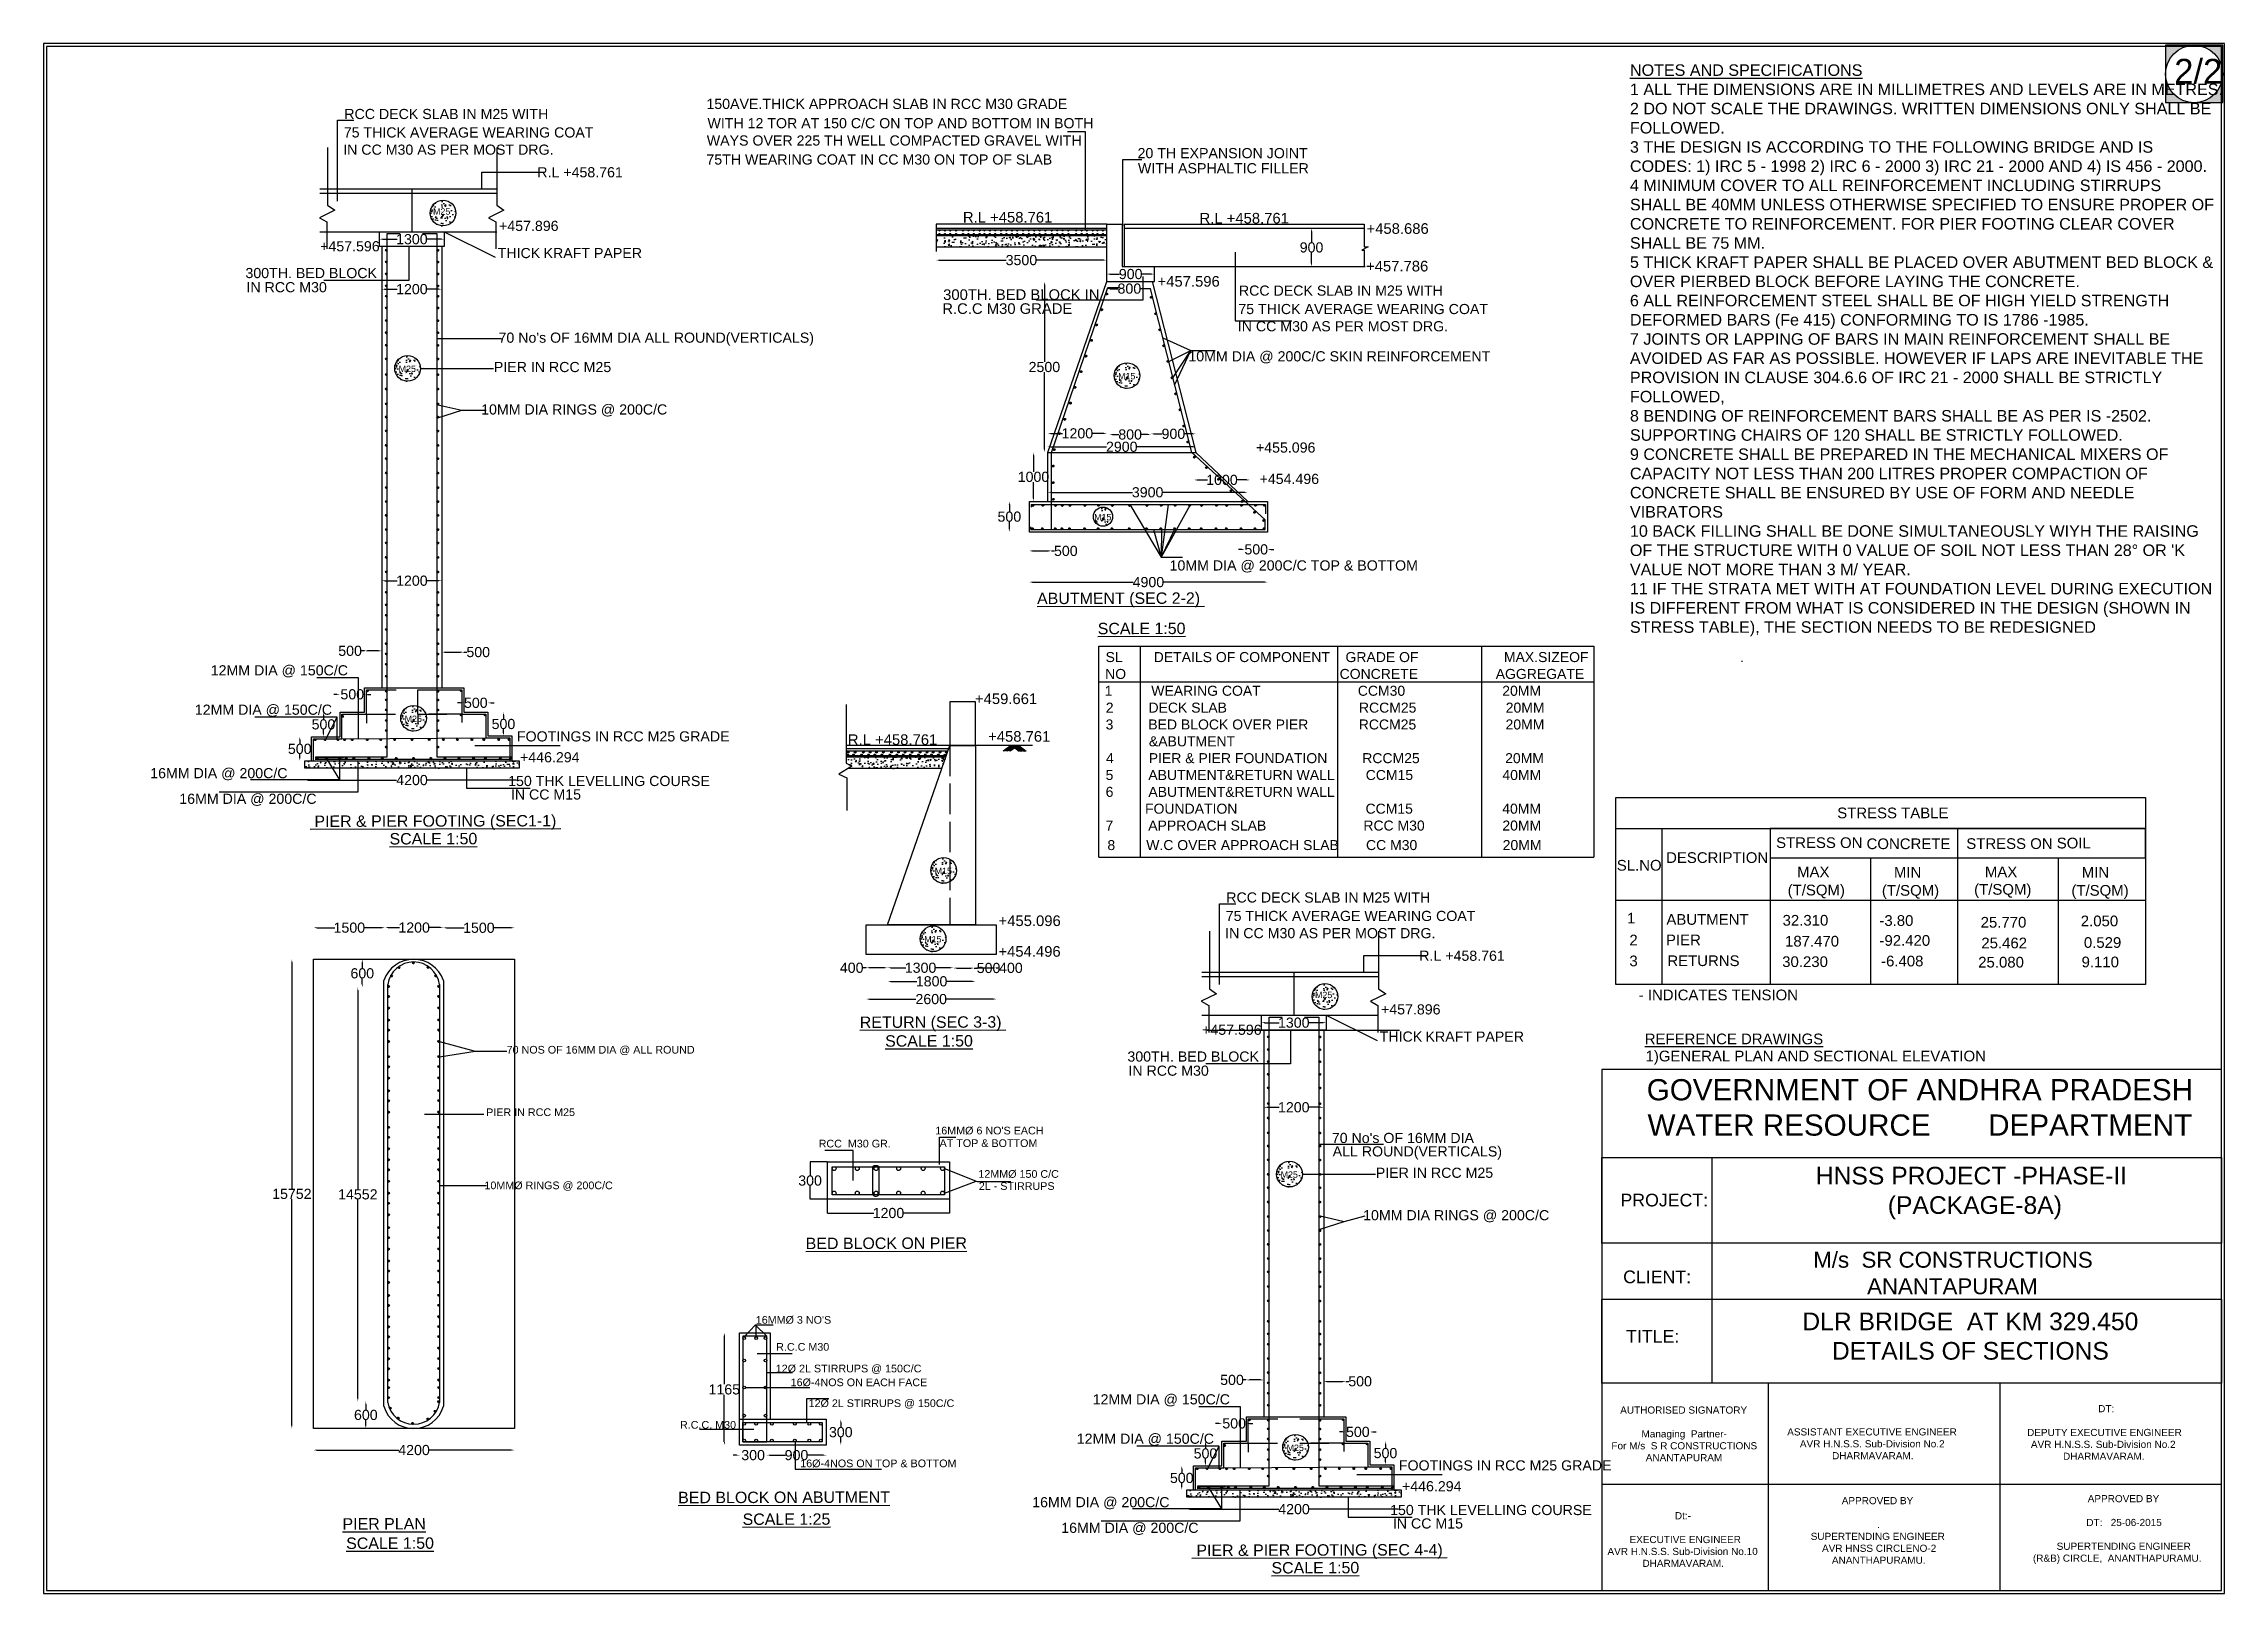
# Model space of a CAD drawing. Header units: inches. Extents: x 508123 to 525314, y -169988 to -157768.
import ezdxf

# ---------------------------------------------------------------- set-up
doc = ezdxf.new("R2010")
doc.units = ezdxf.units.IN
doc.header["$MEASUREMENT"] = 0
doc.linetypes.add('ACAD_ISO02W100', pattern=[15, 12, -3])
doc.layers.add('DRAWING', color=7, linetype='Continuous')
doc.layers.add('TEXT', color=7, linetype='Continuous')
doc.styles.get("Standard").update_dxf_attribs({"font": 'arial.ttf', "height": 80})
doc.dimstyles.new('ST100', dxfattribs={"dimtxt": 100, "dimasz": 25, "dimexe": 0, "dimexo": 300, "dimgap": 0.09, "dimtad": 0, "dimtih": 1, "dimtoh": 1, "dimdec": 0, "dimzin": 0, "dimdsep": 46, "dimtxsty": 'Standard', "dimcen": 0, "dimse1": 1, "dimse2": 1, "dimadec": 0, "dimazin": 0, "dimtfac": 1, "dimtdec": 0, "dimtofl": 0, "dimtmove": 0, "dimatfit": 3, "dimfxl": 2000, "dimtolj": 1, "dimtzin": 0, "dimarcsym": 0})
doc.dimstyles.get("Standard").update_dxf_attribs({"dimtxt": 0.18, "dimasz": 0.18, "dimexe": 0.18, "dimexo": 0.0625, "dimgap": 0.09, "dimtad": 0, "dimtih": 1, "dimtoh": 1, "dimdec": 4, "dimzin": 0, "dimdsep": 46, "dimtxsty": 'Standard', "dimcen": 0.09, "dimadec": 0, "dimazin": 0, "dimtfac": 1, "dimtdec": 4, "dimtofl": 0, "dimtmove": 0, "dimatfit": 3, "dimfxl": 1, "dimtolj": 1, "dimtzin": 0, "dimarcsym": 0})
pattern_1 = [(50.141203, (0, 0), (92.499912, -7.863036), [9.670158, -106.371733]), (355.141203, (0, 0), (-18.128922, 96.939836), [7.736126, -85.097386]), (100.592603, (7.71, -0.655), (74.371058, 89.076741), [8.218369, -90.402062]), (46.325403, (-0.06, 25.79), (137.657364, -21.00208), [14.505236, -159.5576]), (96.776803, (11.41, 24.04), (120.201244, 125.894923), [12.327554, -135.603072]), (351.325403, (-0.06, 25.79), (120.201146, 125.895017), [11.60419, -127.64608]), (21.141203, (12.846, 19.37), (77.09017, -51.722013), [9.670158, -106.371733]), (326.141203, (12.85, 19.37), (31.141452, 93.574567), [7.736126, -85.097386]), (71.592603, (19.27, 15.06), (108.231654, 41.852469), [8.218369, -90.402062]), (37.641203, (0, 0), (1.4620525, 42.925547), [0, -84.065903, 0, -86.386741, 0, -85.419725]), (7.641203, (0, 0), (33.7935554, 50.9370826), [0, -49.2533358, 0, -82.1318714, 0, -32.556197]), (327.641203, (-28.753, -0.07), (68.8355854, -2.7384882), [0, -32.2338585, 0, -100.5696385, 0, -133.448174]), (317.641203, (-41.646, -0.1), (75.1613245, 13.092351), [0, -41.904016, 0, -66.788555, 0, -94.767544])]

msp = doc.modelspace()

# ---------------------------------------------------------------- texts
at = {"layer": 'DRAWING', "color": 7}
for s, height, p in [('R.L +458.761', 83.6111111, (515369.95158, -159178.68444)), ('R.L +458.761', 83.6111111, (517235.12594, -159186.21167)), ('+458.686', 83.611111, (518551.62594, -159267.71167)), ('+457.786', 83.611111, (518547.84179, -159564.19848)), ('300TH. BED BLOCK IN ', 83.6111111, (515213.84179, -159788.69829)), ('+457.596', 83.611111, (516904.34183, -159684.19838)), ('R.C.C M30 GRADE', 83.6111111, (515207.34909, -159899.00689)), (' +459.661', 83.611111, (515432.49044, -162975.41429)), ('R.L +458.761', 83.6111111, (514463.12604, -163297.90773)), (' +458.761', 83.611111, (515536.12604, -163272.40773)), (' +455.096', 83.611111, (515618.49044, -164725.91429)), (' +454.496', 83.611111, (515617.49068, -164967.91431))]:
    msp.add_text(s, height=height, rotation=0.017491239, dxfattribs=at).set_placement(p)
at = {"layer": 'DRAWING', "insert": (518284.5, -166462.56139), "char_height": 80, "width": 1397.6889495, "attachment_point": 1}
msp.add_mtext('ALL ROUND(VERTICALS)', dxfattribs=at)
at = {"layer": 'TEXT'}
for s, height, p in [('RCC DECK SLAB IN M25 WITH', 80, (510493.42172, -158362.50188)), ('150AVE.THICK APPROACH SLAB IN RCC M30 GRADE ', 80, (513347.89883, -158282.97876)), ('75 THICK AVERAGE WEARING COAT', 80, (510489.23265, -158507.96172)), ('WAYS OVER 225 TH WELL COMPACTED GRAVEL WITH', 80, (513350.71125, -158571.44731)), ('WITH 12 TOR AT 150 C/C ON TOP AND BOTTOM IN BOTH ', 80, (513356.25757, -158434.99962)), ('IN CC M30 AS PER MOST DRG.', 80, (510484.73753, -158643.73)), ('75TH WEARING COAT IN CC M30 ON TOP OF SLAB', 80, (513347.7688, -158721.16628)), ('20 TH EXPANSION JOINT', 80, (516746.57195, -158671.13205)), ('R.L +458.761', 80, (512014.84792, -158821.91759)), ('WITH ASPHALTIC FILLER', 80, (516749.45158, -158790.18444)), ('+457.896', 80, (511713.20549, -159244.70688)), ('+457.596', 80, (510302.88527, -159405.46433)), ('THICK', 80, (511702.86838, -159459.25794)), ('KRAFT PAPER', 80, (512064.20345, -159459.3435)), ('300TH. BED BLOCK', 80, (509714.02537, -159616.61672)), ('IN RCC M30', 80, (509722.24571, -159728.19598)), ('RCC DECK SLAB IN M25 WITH', 80, (517545.42172, -159755.00188)), ('75 THICK AVERAGE WEARING COAT', 80, (517541.23265, -159900.46172)), ("70 No's OF 16MM DIA ALL ROUND(VERTICALS)", 80, (511709.24571, -160126.19598)), ('IN CC M30 AS PER MOST DRG.', 80, (517536.73753, -160036.23)), ('10MM DIA @ 200C/C SKIN REINFORCEMENT', 80, (517147.14174, -160273.25504)), ('PIER IN RCC M25', 80, (511672.23664, -160357.75156)), ('10MM DIA RINGS @ 200C/C', 80, (511572.00577, -160692.23443)), ('+455.096', 80, (517679.66043, -160992.43876)), ('+454.496', 80, (517708.38504, -161239.96438)), ('10MM DIA @ 200C/C TOP & BOTTOM', 80, (516999.10151, -161922.24138)), ('SL        DETAILS OF COMPONENT    GRADE OF                      MAX.SIZEOF                                       .', 78.86556475, (516494.37304, -162644.36371)), ('12MM DIA @ 150C/C', 80, (509440.34651, -162749.20711)), ('NO                                                       CONCRETE                    AGGREGATE', 78.8655647, (516490.98387, -162777.20502)), ('1          WEARING COAT                         CCM30                         20MM', 78.8655647, (516487.37951, -162910.04634)), ('2         DECK SLAB                                  RCCM25                       20MM', 78.8655647, (516496.14832, -163042.88765)), ('12MM DIA @ 150C/C', 80, (509314.64721, -163059.77779)), ('3         BED BLOCK OVER PIER             RCCM25                       20MM', 78.8655647, (516494.74962, -163175.72897)), ('FOOTINGS IN RCC M25 GRADE', 80, (511854.00577, -163270.23443)), ('           &ABUTMENT ', 78.8655647, (516499.37611, -163308.57029)), ('16MM DIA @ 200C/C', 80, (508963.64721, -163560.27779)), ('+446.294', 80, (511878.53136, -163434.76661)), ('4         PIER & PIER FOUNDATION         RCCM25                      20MM', 78.8655647, (516497.9774, -163441.4116)), ('150 THK LEVELLING COURSE', 80, (511784.88476, -163621.96432)), ('IN CC M15', 80, (511806.80132, -163728.06885)), ('5         ABUTMENT&RETURN WALL        CCM15                       40MM', 78.8655647, (516494.80341, -163574.25292)), ('6         ABUTMENT&RETURN WALL        ', 78.8655647, (516495.23378, -163707.09423)), ('16MM DIA @ 200C/C', 80, (509192.64674, -163762.27775)), ('          FOUNDATION                                 CCM15                       40MM                                    ', 78.86556475, (516499.37611, -163839.93555)), ('STRESS TABLE', 84.309378, (522262.09816, -163875.85152)), ('7         APPROACH SLAB                         RCC M30                    20MM', 78.8655647, (516494.15786, -163972.77686)), ('8        W.C OVER APPROACH SLAB       CC M30                      20MM', 78.8655647, (516508.99804, -164126.60641)), ('DESCRIPTION ', 84.309378, (520913.02769, -164228.11103)), ('STRESS ON ', 84.309378, (521780.27467, -164110.39771)), ('STRESS ON ', 84.309378, (523279.46324, -164117.74978)), ('SOIL ', 84.309378, (523992.42431, -164113.79596)), ('SL.NO ', 84.309378, (520524.49012, -164288.65672)), ('MAX', 84.309378, (521945.81654, -164341.03246)), ('MIN', 84.309378, (522709.11864, -164343.92604)), ('MAX', 84.309378, (523426.17146, -164341.03246)), ('MIN', 84.309378, (524189.47356, -164343.92604)), ('RCC DECK SLAB IN M25 WITH', 80, (517445.92172, -164540.50188)), ('75 THICK AVERAGE WEARING COAT', 80, (517441.73265, -164685.96172)), ('1', 84.30938, (520605.29113, -164705.40876)), ('ABUTMENT ', 84.309378, (520915.32815, -164715.73101)), ('32.310', 84.309378, (521831.22069, -164722.54745)), ('-3.80', 84.309378, (522594.21908, -164724.40846)), ('25.770', 84.309378, (523392.65571, -164738.09838)), ('2.050', 84.309378, (524181.99455, -164727.69427)), ('IN CC M30 AS PER MOST DRG.', 80, (517437.23753, -164821.73)), ('2', 84.30938, (520623.62357, -164878.6337)), ('PIER', 84.309378, (520912.07863, -164877.42769)), ('187.470', 84.309378, (521850.81196, -164887.27308)), ('-92.420', 84.309378, (522595.09305, -164881.472)), ('25.462', 84.309378, (523398.13389, -164901.57441)), ('0.529', 84.309378, (524206.44425, -164897.81398)), ('R.L +458.761', 80, (518967.34792, -164999.91759)), ('3', 84.30938, (520623.65897, -165042.84724)), ('RETURNS', 84.309378, (520922.94223, -165041.38142)), ('30.230', 84.309378, (521828.30367, -165048.92565)), ('-6.408', 84.309378, (522607.74659, -165043.87155)), ('25.080', 84.309378, (523373.4527, -165052.88887)), ('9.110', 84.309378, (524188.30073, -165051.14024)), ('+457.896', 80, (518665.70549, -165422.70688)), ('- INDICATES TENSION', 84.309378, (520696.88584, -165311.26062)), ('+457.596', 80, (517255.38527, -165583.46433)), ('70 NOS OF 16MM DIA @ ALL ROUND', 60.5644075, (511773.06109, -165731.50134)), ('300TH. BED BLOCK', 80, (516666.52537, -165794.61672)), ('THICK', 80, (518655.36838, -165637.25794)), ('KRAFT PAPER', 80, (519016.70345, -165637.3435)), ('%%UREFERENCE DRAWINGS', 84.309378, (520744.63819, -165657.99176)), ('1)GENERAL PLAN AND SECTIONAL ELEVATION', 84.309378, (520751.13819, -165792.99176)), ('IN RCC M30', 80, (516674.74571, -165906.19598)), ('PIER IN RCC M25', 60.5644075, (511611.56109, -166224.00134)), ("16MMØ 6 NO'S EACH", 60.5644075, (515152.22392, -166368.68269)), ('AT TOP & BOTTOM', 60.5644075, (515185.9213, -166467.95297)), ("70 No's OF 16MM DIA ", 80, (518278.01859, -166436.70836)), ('RCC  M30 GR.', 60.5644075, (514232.55785, -166471.44538)), ('10MMØ RINGS @ 200C/C', 60.5644075, (511598.06109, -166801.00134)), ('12MMØ 150 C/C', 60.5644075, (515491.66708, -166710.98879)), ('2L - STIRRUPS', 60.5644075, (515495.19575, -166806.31009)), ('PIER IN RCC M25', 80, (518624.73664, -166711.25156)), ('10MM DIA RINGS @ 200C/C', 80, (518524.50577, -167045.73443)), ("16MMØ 3 NO'S ", 60.5644075, (513737.06109, -167861.50134)), ('R.C.C M30', 60.564408, (513897.85926, -168074.44907)), ('12Ø 2L STIRRUPS @ 150C/C', 60.5644075, (513894.5, -168245)), ('16Ø-4NOS ON EACH FACE', 60.5644075, (514011.97206, -168354.05216)), ('12Ø 2L STIRRUPS @ 150C/C', 60.5644075, (514153.47206, -168518.55216)), ('12MM DIA @ 150C/C', 80, (516392.84651, -168497.70711)), ('R.C.C. M30', 60.564408, (513139.53366, -168689.14827)), ('12MM DIA @ 150C/C', 80, (516267.14721, -168808.27779)), ('16Ø-4NOS ON TOP & BOTTOM', 60.5644075, (514087.53366, -168993.14827)), ('FOOTINGS IN RCC M25 GRADE', 80, (518806.50577, -169018.73443)), ('+446.294', 80, (518831.03136, -169183.26661)), ('16MM DIA @ 200C/C', 80, (515916.14721, -169308.77779)), ('150 THK LEVELLING COURSE', 80, (518737.38476, -169370.46432)), ('16MM DIA @ 200C/C', 80, (516145.14674, -169510.77775)), ('IN CC M15', 80, (518759.30132, -169476.56885))]:
    msp.add_text(s, height=height, dxfattribs=at).set_placement(p)
for s, p in [('%%UABUTMENT (SEC 2-2) ', (515954.32826, -162187.51596)), ('%%USCALE 1:50', (516432.62632, -162424.93523)), ('%%U PIER & PIER FOOTING (SEC1-1) ', (510222.9392, -163944.54694)), ('%%USCALE 1:50', (510849.82541, -164082.77173)), ('%%URETURN (SEC 3-3) ', (514556.82894, -165529.46983)), ('%%USCALE 1:50', (514756.62632, -165677.1194)), ('%%UBED BLOCK ON PIER', (514130.54228, -167273.31258)), ('%%UBED BLOCK ON ABUTMENT', (513125.2449, -169277.1176)), ('%%UPIER PLAN', (510479.18073, -169485.01695)), ('%%USCALE 1:25', (513633.12609, -169448.11903)), ('%%USCALE 1:50', (510508.12568, -169637.61919)), ('%%U PIER & PIER FOOTING (SEC 4-4) ', (517175.4392, -169693.04694)), ('%%USCALE 1:50', (517802.32541, -169831.27173))]:
    msp.add_text(s, height=90, rotation=0.141203083, dxfattribs=at).set_placement(p)
at = {"layer": 'TEXT', "attachment_point": 1}
for s, insert, char_height, width in [("{\\LNOTES AND SPECIFICATIONS } \\P1 ALL THE DIMENSIONS ARE IN MILLIMETRES AND LEVELS ARE IN METRES. \\P2 DO NOT SCALE THE DRAWINGS. WRITTEN DIMENSIONS ONLY SHALL BE FOLLOWED. \\P3 THE DESIGN IS ACCORDING TO THE FOLLOWING BRIDGE AND IS CODES: 1) IRC 5 - 1998 2) IRC 6 - 2000 3) IRC 21 - 2000 AND 4) IS 456 - 2000. \\P4 MINIMUM COVER TO ALL REINFORCEMENT INCLUDING STIRRUPS SHALL BE 40MM UNLESS OTHERWISE SPECIFIED TO ENSURE PROPER OF CONCRETE TO REINFORCEMENT. FOR PIER FOOTING CLEAR COVER SHALL BE 75 MM. \\P5 THICK KRAFT PAPER SHALL BE PLACED OVER ABUTMENT BED BLOCK & OVER PIERBED BLOCK BEFORE LAYING THE CONCRETE. \\P6 ALL REINFORCEMENT STEEL SHALL BE OF HIGH YIELD STRENGTH DEFORMED BARS (Fe 415) CONFORMING TO IS 1786 -1985. \\P7 JOINTS OR LAPPING OF BARS IN MAIN REINFORCEMENT SHALL BE AVOIDED AS FAR AS POSSIBLE. HOWEVER IF LAPS ARE INEVITABLE THE PROVISION IN CLAUSE 304.6.6 OF IRC 21 - 2000 SHALL BE STRICTLY FOLLOWED, \\P8 BENDING OF REINFORCEMENT BARS SHALL BE AS PER IS -2502. SUPPORTING CHAIRS OF 120 SHALL BE STRICTLY FOLLOWED. \\P9 CONCRETE SHALL BE PREPARED IN THE MECHANICAL MIXERS OF CAPACITY NOT LESS THAN 200 LITRES PROPER COMPACTION OF CONCRETE SHALL BE ENSURED BY USE OF FORM AND NEEDLE VIBRATORS \\P10 BACK FILLING SHALL BE DONE SIMULTANEOUSLY WIYH THE RAISING OF THE STRUCTURE WITH 0 VALUE OF SOIL NOT LESS THAN 28° OR 'K VALUE NOT MORE THAN 3 M/ YEAR. \\P11 IF THE STRATA MET WITH AT FOUNDATION LEVEL DURING EXECUTION IS DIFFERENT FROM WHAT IS CONSIDERED IN THE DESIGN (SHOWN IN STRESS TABLE), THE SECTION NEEDS TO BE REDESIGNED ", (520628.04673, -157931.23946), 90.8395427, 4607.3874846), ('2/2', (524918.81128, -157887.92435), 194.920984, 368.1240999), ('CONCRETE', (522493.50749, -164034.94918), 84.309378, 681.1461621), ('(T/SQM)', (521871.415, -164399.64889), 84.309378, 462.0079154), ('(T/SQM)', (522613.94947, -164402.28906), 84.309378, 462.0079154), ('(T/SQM)', (523341.2753, -164394.36857), 84.309378, 462.0079154), ('(T/SQM)', (524108.17548, -164402.28906), 84.309378, 462.0079154), ('PROJECT:', (520553.21571, -166836.51577), 100.059723, 933.5916802), ('\\pi512.2;M/s  SR CONSTRUCTIONS \\P\\pi936.63;ANANTAPURAM', (521560.94417, -167294.1398), 125.6116424, 3205.4668791), ('CLIENT:', (520574.41004, -167442.10608), 100.059723, 933.5916802), ('\\pi849.27;DLR BRIDGE  AT KM 329.450\\P\\pi1082.4;DETAILS OF SECTIONS', (521137.51905, -167773.41907), 139.2746888, 4323.4701535), ('TITLE:', (520597.44563, -167911.05144), 100.059723, 542.5851074), ('\\pi912.98;AUTHORISED SIGNATORY\\P\\pi1413.1;\\P\\pi1080.6;Managing  Partner-\\P\\pi843.71;For M/s  S R CONSTRUCTIONS\\P\\pi1114.5;ANANTAPURAM', (519638.24658, -168514.09697), 56.3063391, 2826.1829686), ('\\pi1331.3;  DT:\\P\\pi1413.1;\\P\\pi792.93; DEPUTY EXECUTIVE ENGINEER\\P\\pi844.69;AVR H.N.S.S. Sub-Division No.2\\P\\pi1098.3;DHARMAVARAM.', (522944.04439, -168503.05039), 56.3063391, 2826.1829686), ('\\pi1413.1;\\P\\P\\pi744.85;ASSISTANT EXECUTIVE ENGINEER\\P\\pi844.69;AVR H.N.S.S. Sub-Division No.2\\P\\pi1098.3;DHARMAVARAM.', (521123.03511, -168498.6563), 56.3063391, 2826.1829686), ('\\pi1131.4;APPROVED BY\\P\\pi1413.1;\\P\\pi1409.2;.  \\P\\pi886.52;SUPERTENDING ENGINEER                \\P\\pi954.04; AVR HNSS CIRCLENO-2\\P\\pi0;^I^I^I^I       ANANTHAPURAMU.', (521166.34699, -169228.54388), 56.3063391, 2826.1829686), ('\\pi1131.4;APPROVED BY\\P\\pi1413.1;\\P\\pi1120.4;DT:   25-06-2015\\P\\pi1413.1;\\P\\pi886.52;SUPERTENDING ENGINEER                \\P\\pi0;                                (R&B) CIRCLE,  ANANTHAPURAMU.', (523105.44572, -169212.64764), 56.3063391, 2826.1829686), ('\\pi1354;Dt:- \\P\\pi1413.1;\\P\\pi952.46;  EXECUTIVE ENGINEER\\P\\pi822.62;AVR H.N.S.S. Sub-Division No.10\\P\\pi1098.3;DHARMAVARAM.', (519628.2806, -169347.2513), 56.3063391, 2826.1829686)]:
    msp.add_mtext(s, dxfattribs=dict(at, insert=insert, char_height=char_height, width=width))
at = {"layer": 'TEXT', "char_height": 50, "width": 224.5694065, "attachment_point": 1, "rotation": 0.141203083}
for s, insert in [('M25', (511193.08521, -159066.41653)), ('M25', (510921.83251, -160307.16909)), ('M15', (516593.33242, -160364.66908)), ('M15', (516404.33246, -161476.66914)), ('M25', (510969.33242, -163066.66908)), ('M15', (515147.8331, -164266.16909)), ('M15', (515064.8331, -164805.16909)), ('M25', (518145.58521, -165244.41653)), ('M25', (517874.33251, -166660.66909)), ('M25', (517921.83242, -168815.16908))]:
    msp.add_mtext(s, dxfattribs=dict(at, insert=insert))
at = {"layer": 'TEXT', "color": 7, "width": 4766.3307295, "attachment_point": 5}
for s, insert, char_height in [('GOVERNMENT OF ANDHRA PRADESH\\PWATER RESOURCE       DEPARTMENT', (522913.73, -166156.98056), 167.1296266), ('HNSS PROJECT -PHASE-II\\P (PACKAGE-8A)', (523319.88186, -166830.84291), 139.2746888)]:
    msp.add_mtext(s, dxfattribs=dict(at, insert=insert, char_height=char_height))

# ---------------------------------------------------------------- blocks, each defined once
blk = doc.blocks.new('*D52')
at = {"layer": 'Defpoints', "color": 0, "ltscale": 0.4, "transparency": 16777216}
for p in [(510770, -159310), (511280, -159310), (511280, -159310)]:
    blk.add_point(p, dxfattribs=at)
at = {"layer": 'DRAWING', "color": 0, "lineweight": -2, "ltscale": 0.4, "transparency": 16777216}
for p, q in [((510796, -159310), (510910, -159310)), ((511256, -159310), (511141, -159310))]:
    blk.add_line(p, q, dxfattribs=at)
at = {"layer": 'DRAWING', "color": 0, "ltscale": 0.4, "transparency": 16777216}
for points in [[(510796, -159305), (510796, -159314), (510770, -159310)], [(511256, -159305), (511256, -159314), (511280, -159310)]]:
    blk.add_solid(points, dxfattribs=at)
at = {"layer": 'DRAWING', "color": 0, "ltscale": 0.4, "transparency": 16777216, "insert": (511026, -159310), "char_height": 80, "attachment_point": 5}
blk.add_mtext('\\A1;1300', dxfattribs=at)
blk = doc.blocks.new('*D53')
at = {"layer": 'Defpoints', "color": 0, "ltscale": 0.4, "transparency": 16777216}
for p in [(510790, -159704), (511262, -159704), (511262, -159704)]:
    blk.add_point(p, dxfattribs=at)
at = {"layer": 'DRAWING', "color": 0, "lineweight": -2, "ltscale": 0.4, "transparency": 16777216}
for p, q in [((510814, -159704), (510910, -159704)), ((511236, -159704), (511141, -159704))]:
    blk.add_line(p, q, dxfattribs=at)
at = {"layer": 'DRAWING', "color": 0, "ltscale": 0.4, "transparency": 16777216}
for points in [[(510814, -159700), (510814, -159708), (510790, -159704)], [(511236, -159700), (511236, -159708), (511262, -159704)]]:
    blk.add_solid(points, dxfattribs=at)
at = {"layer": 'DRAWING', "color": 0, "ltscale": 0.4, "transparency": 16777216, "insert": (511026, -159704), "char_height": 80, "attachment_point": 5}
blk.add_mtext('\\A1;1200', dxfattribs=at)
blk = doc.blocks.new('*D54')
at = {"layer": 'Defpoints', "color": 0, "ltscale": 0.4, "transparency": 16777216}
for p in [(510652, -162556), (510652, -162848), (510790, -162848)]:
    blk.add_point(p, dxfattribs=at)
at = {"layer": 'DRAWING', "color": 0, "lineweight": -2, "ltscale": 0.4, "transparency": 16777216}
for p, q in [((510652, -162556), (510627, -162556)), ((510764, -162556), (510677, -162556))]:
    blk.add_line(p, q, dxfattribs=at)
at = {"layer": 'DRAWING', "color": 0, "ltscale": 0.4, "transparency": 16777216}
for points in [[(510677, -162552), (510677, -162561), (510652, -162556)], [(510764, -162552), (510764, -162561), (510790, -162556)]]:
    blk.add_solid(points, dxfattribs=at)
at = {"layer": 'DRAWING', "color": 0, "ltscale": 0.4, "transparency": 16777216, "insert": (510539, -162556), "char_height": 80, "attachment_point": 5}
blk.add_mtext('\\A1;500', dxfattribs=at)
blk = doc.blocks.new('*D55')
at = {"layer": 'Defpoints', "color": 0, "ltscale": 0.4, "transparency": 16777216}
for p in [(511436, -162566), (511262, -162832), (511436, -162848)]:
    blk.add_point(p, dxfattribs=at)
at = {"layer": 'DRAWING', "color": 0, "lineweight": -2, "ltscale": 0.4, "transparency": 16777216}
for p, q in [((511286, -162566), (511410, -162566)), ((511436, -162566), (511460, -162566))]:
    blk.add_line(p, q, dxfattribs=at)
at = {"layer": 'DRAWING', "color": 0, "ltscale": 0.4, "transparency": 16777216}
for points in [[(511286, -162562), (511286, -162570), (511262, -162566)], [(511410, -162562), (511410, -162570), (511436, -162566)]]:
    blk.add_solid(points, dxfattribs=at)
at = {"layer": 'DRAWING', "color": 0, "ltscale": 0.4, "transparency": 16777216, "insert": (511549, -162566), "char_height": 80, "attachment_point": 5}
blk.add_mtext('\\A1;500', dxfattribs=at)
blk = doc.blocks.new('*D56')
at = {"layer": 'Defpoints', "color": 0, "ltscale": 0.4, "transparency": 16777216}
for p in [(510460, -162899), (510460, -163040), (510652, -163040)]:
    blk.add_point(p, dxfattribs=at)
at = {"layer": 'DRAWING', "color": 0, "lineweight": -2, "ltscale": 0.4, "transparency": 16777216}
for p, q in [((510434, -162899), (510410, -162899)), ((510677, -162899), (510702, -162899))]:
    blk.add_line(p, q, dxfattribs=at)
at = {"layer": 'DRAWING', "color": 0, "ltscale": 0.4, "transparency": 16777216}
for points in [[(510434, -162895), (510434, -162903), (510460, -162899)], [(510677, -162895), (510677, -162903), (510652, -162899)]]:
    blk.add_solid(points, dxfattribs=at)
at = {"layer": 'DRAWING', "color": 0, "ltscale": 0.4, "transparency": 16777216, "insert": (510556, -162899), "char_height": 80, "attachment_point": 5}
blk.add_mtext('\\A1;500', dxfattribs=at)
blk = doc.blocks.new('*D57')
at = {"layer": 'Defpoints', "color": 0, "ltscale": 0.4, "transparency": 16777216}
for p in [(511625, -162966), (511436, -163040), (511625, -163040)]:
    blk.add_point(p, dxfattribs=at)
at = {"layer": 'DRAWING', "color": 0, "lineweight": -2, "ltscale": 0.4, "transparency": 16777216}
for p, q in [((511410, -162966), (511386, -162966)), ((511650, -162966), (511675, -162966))]:
    blk.add_line(p, q, dxfattribs=at)
at = {"layer": 'DRAWING', "color": 0, "ltscale": 0.4, "transparency": 16777216}
for points in [[(511410, -162962), (511410, -162971), (511436, -162966)], [(511650, -162962), (511650, -162971), (511625, -162966)]]:
    blk.add_solid(points, dxfattribs=at)
at = {"layer": 'DRAWING', "color": 0, "ltscale": 0.4, "transparency": 16777216, "insert": (511530, -162966), "char_height": 80, "attachment_point": 5}
blk.add_mtext('\\A1;500', dxfattribs=at)
blk = doc.blocks.new('*D58')
at = {"layer": 'Defpoints', "color": 0, "ltscale": 0.4, "transparency": 16777216}
for p in [(511625, -163040), (511625, -163227), (511748, -163227)]:
    blk.add_point(p, dxfattribs=at)
at = {"layer": 'DRAWING', "color": 0, "lineweight": -2, "ltscale": 0.4, "transparency": 16777216}
for p, q in [((511748, -163064), (511748, -163092)), ((511748, -163202), (511748, -163174))]:
    blk.add_line(p, q, dxfattribs=at)
at = {"layer": 'DRAWING', "color": 0, "ltscale": 0.4, "transparency": 16777216}
for points in [[(511744, -163064), (511753, -163064), (511748, -163040)], [(511744, -163202), (511753, -163202), (511748, -163227)]]:
    blk.add_solid(points, dxfattribs=at)
at = {"layer": 'DRAWING', "color": 0, "ltscale": 0.4, "transparency": 16777216, "insert": (511748, -163133), "char_height": 80, "attachment_point": 5}
blk.add_mtext('\\A1;500', dxfattribs=at)
blk = doc.blocks.new('*D59')
at = {"layer": 'Defpoints', "color": 0, "ltscale": 0.4, "transparency": 16777216}
for p in [(510460, -163040), (510329, -163234), (510460, -163234)]:
    blk.add_point(p, dxfattribs=at)
at = {"layer": 'DRAWING', "color": 0, "lineweight": -2, "ltscale": 0.4, "transparency": 16777216}
for p, q in [((510329, -163064), (510329, -163096)), ((510329, -163208), (510329, -163177))]:
    blk.add_line(p, q, dxfattribs=at)
at = {"layer": 'DRAWING', "color": 0, "ltscale": 0.4, "transparency": 16777216}
for points in [[(510325, -163064), (510333, -163064), (510329, -163040)], [(510325, -163208), (510333, -163208), (510329, -163234)]]:
    blk.add_solid(points, dxfattribs=at)
at = {"layer": 'DRAWING', "color": 0, "ltscale": 0.4, "transparency": 16777216, "insert": (510329, -163136), "char_height": 80, "attachment_point": 5}
blk.add_mtext('\\A1;500', dxfattribs=at)
blk = doc.blocks.new('*D60')
at = {"layer": 'Defpoints', "color": 0, "ltscale": 0.4, "transparency": 16777216}
for p in [(510236, -163234), (510142, -163424), (510236, -163424)]:
    blk.add_point(p, dxfattribs=at)
at = {"layer": 'DRAWING', "color": 0, "lineweight": -2, "ltscale": 0.4, "transparency": 16777216}
for p, q in [((510142, -163258), (510142, -163288)), ((510142, -163399), (510142, -163370))]:
    blk.add_line(p, q, dxfattribs=at)
at = {"layer": 'DRAWING', "color": 0, "ltscale": 0.4, "transparency": 16777216}
for points in [[(510138, -163258), (510147, -163258), (510142, -163234)], [(510138, -163399), (510147, -163399), (510142, -163424)]]:
    blk.add_solid(points, dxfattribs=at)
at = {"layer": 'DRAWING', "color": 0, "ltscale": 0.4, "transparency": 16777216, "insert": (510142, -163329), "char_height": 80, "attachment_point": 5}
blk.add_mtext('\\A1;500', dxfattribs=at)
blk = doc.blocks.new('*D61')
at = {"layer": 'Defpoints', "color": 0, "ltscale": 0.4, "transparency": 16777216}
for p in [(510182, -163482), (511873, -163482), (511873, -163575)]:
    blk.add_point(p, dxfattribs=at)
at = {"layer": 'DRAWING', "color": 0, "lineweight": -2, "ltscale": 0.4, "transparency": 16777216}
for p, q in [((510206, -163575), (510906, -163575)), ((511848, -163575), (511148, -163575))]:
    blk.add_line(p, q, dxfattribs=at)
at = {"layer": 'DRAWING', "color": 0, "ltscale": 0.4, "transparency": 16777216}
for points in [[(510206, -163571), (510206, -163579), (510182, -163575)], [(511848, -163571), (511848, -163579), (511873, -163575)]]:
    blk.add_solid(points, dxfattribs=at)
at = {"layer": 'DRAWING', "color": 0, "ltscale": 0.4, "transparency": 16777216, "insert": (511027, -163575), "char_height": 80, "attachment_point": 5}
blk.add_mtext('\\A1;4200', dxfattribs=at)
blk = doc.blocks.new('*D64')
at = {"layer": 'Defpoints', "color": 0, "ltscale": 0.4, "transparency": 16777216}
for p in [(515158, -159370), (516504, -159370), (516504, -159475)]:
    blk.add_point(p, dxfattribs=at)
at = {"layer": 'DRAWING', "color": 0, "lineweight": -2, "ltscale": 0.4, "transparency": 16777216}
for p, q in [((515183, -159475), (515711, -159475)), ((516478, -159475), (515950, -159475))]:
    blk.add_line(p, q, dxfattribs=at)
at = {"layer": 'DRAWING', "color": 0, "ltscale": 0.4, "transparency": 16777216}
for points in [[(515183, -159471), (515183, -159479), (515158, -159475)], [(516478, -159471), (516478, -159479), (516504, -159475)]]:
    blk.add_solid(points, dxfattribs=at)
at = {"layer": 'DRAWING', "color": 0, "ltscale": 0.4, "transparency": 16777216, "insert": (515831, -159475), "char_height": 80, "attachment_point": 5}
blk.add_mtext('\\A1;3500', dxfattribs=at)
blk = doc.blocks.new('*D65')
at = {"layer": 'Defpoints', "color": 0, "ltscale": 0.4, "transparency": 16777216}
for p in [(516504, -159584), (516880, -159585), (516880, -159585)]:
    blk.add_point(p, dxfattribs=at)
at = {"layer": 'DRAWING', "color": 0, "lineweight": -2, "ltscale": 0.4, "transparency": 16777216}
for p, q in [((516528, -159585), (516603, -159585)), ((516854, -159585), (516780, -159585))]:
    blk.add_line(p, q, dxfattribs=at)
at = {"layer": 'DRAWING', "color": 0, "ltscale": 0.4, "transparency": 16777216}
for points in [[(516528, -159581), (516528, -159589), (516504, -159585)], [(516854, -159581), (516854, -159589), (516880, -159585)]]:
    blk.add_solid(points, dxfattribs=at)
at = {"layer": 'DRAWING', "color": 0, "ltscale": 0.4, "transparency": 16777216, "insert": (516692, -159585), "char_height": 80, "attachment_point": 5}
blk.add_mtext('\\A1;900', dxfattribs=at)
blk = doc.blocks.new('*D66')
at = {"layer": 'Defpoints', "color": 0, "ltscale": 0.4, "transparency": 16777216}
for p in [(516504, -159644), (516861, -159644), (516861, -159700)]:
    blk.add_point(p, dxfattribs=at)
at = {"layer": 'DRAWING', "color": 0, "lineweight": -2, "ltscale": 0.4, "transparency": 16777216}
for p, q in [((516528, -159700), (516594, -159700)), ((516836, -159700), (516771, -159700))]:
    blk.add_line(p, q, dxfattribs=at)
at = {"layer": 'DRAWING', "color": 0, "ltscale": 0.4, "transparency": 16777216}
for points in [[(516528, -159696), (516528, -159704), (516504, -159700)], [(516836, -159696), (516836, -159704), (516861, -159700)]]:
    blk.add_solid(points, dxfattribs=at)
at = {"layer": 'DRAWING', "color": 0, "ltscale": 0.4, "transparency": 16777216, "insert": (516682, -159700), "char_height": 80, "attachment_point": 5}
blk.add_mtext('\\A1;800', dxfattribs=at)
blk = doc.blocks.new('*D67')
at = {"layer": 'Defpoints', "color": 0, "ltscale": 0.4, "transparency": 16777216}
for p in [(518148, -159224), (518118, -159526), (518118, -159526)]:
    blk.add_point(p, dxfattribs=at)
at = {"layer": 'DRAWING', "color": 0, "lineweight": -2, "ltscale": 0.4, "transparency": 16777216}
for p, q in [((518118, -159249), (518118, -159334)), ((518118, -159500), (518118, -159416))]:
    blk.add_line(p, q, dxfattribs=at)
at = {"layer": 'DRAWING', "color": 0, "ltscale": 0.4, "transparency": 16777216}
for points in [[(518114, -159249), (518123, -159249), (518118, -159224)], [(518114, -159500), (518123, -159500), (518118, -159526)]]:
    blk.add_solid(points, dxfattribs=at)
at = {"layer": 'DRAWING', "color": 0, "ltscale": 0.4, "transparency": 16777216, "insert": (518118, -159375), "char_height": 80, "attachment_point": 5}
blk.add_mtext('\\A1;900', dxfattribs=at)
blk = doc.blocks.new('*D68')
at = {"layer": 'Defpoints', "color": 0, "ltscale": 0.4, "transparency": 16777216}
for p in [(516506, -160841), (516038, -160992), (516506, -160992)]:
    blk.add_point(p, dxfattribs=at)
at = {"layer": 'DRAWING', "color": 0, "lineweight": -2, "ltscale": 0.4, "transparency": 16777216}
for p, q in [((516063, -160841), (516156, -160841)), ((516481, -160841), (516388, -160841))]:
    blk.add_line(p, q, dxfattribs=at)
at = {"layer": 'DRAWING', "color": 0, "ltscale": 0.4, "transparency": 16777216}
for points in [[(516063, -160837), (516063, -160845), (516038, -160841)], [(516481, -160837), (516481, -160845), (516506, -160841)]]:
    blk.add_solid(points, dxfattribs=at)
at = {"layer": 'DRAWING', "color": 0, "ltscale": 0.4, "transparency": 16777216, "insert": (516272, -160841), "char_height": 80, "attachment_point": 5}
blk.add_mtext('\\A1;1200', dxfattribs=at)
blk = doc.blocks.new('*D69')
at = {"layer": 'Defpoints', "color": 0, "ltscale": 0.4, "transparency": 16777216}
for p in [(516525, -160844), (516852, -160844), (516852, -160850)]:
    blk.add_point(p, dxfattribs=at)
at = {"layer": 'DRAWING', "color": 0, "lineweight": -2, "ltscale": 0.4, "transparency": 16777216}
for p, q in [((516550, -160850), (516600, -160850)), ((516826, -160850), (516777, -160850))]:
    blk.add_line(p, q, dxfattribs=at)
at = {"layer": 'DRAWING', "color": 0, "ltscale": 0.4, "transparency": 16777216}
for points in [[(516550, -160845), (516550, -160854), (516525, -160850)], [(516826, -160845), (516826, -160854), (516852, -160850)]]:
    blk.add_solid(points, dxfattribs=at)
at = {"layer": 'DRAWING', "color": 0, "ltscale": 0.4, "transparency": 16777216, "insert": (516688, -160850), "char_height": 80, "attachment_point": 5}
blk.add_mtext('\\A1;800', dxfattribs=at)
blk = doc.blocks.new('*D70')
at = {"layer": 'Defpoints', "color": 0, "ltscale": 0.4, "transparency": 16777216}
for p in [(516852, -160850), (517206, -160845), (517206, -160992)]:
    blk.add_point(p, dxfattribs=at)
at = {"layer": 'DRAWING', "color": 0, "lineweight": -2, "ltscale": 0.4, "transparency": 16777216}
for p, q in [((516876, -160845), (516940, -160845)), ((517181, -160845), (517117, -160845))]:
    blk.add_line(p, q, dxfattribs=at)
at = {"layer": 'DRAWING', "color": 0, "ltscale": 0.4, "transparency": 16777216}
for points in [[(516876, -160841), (516876, -160849), (516852, -160845)], [(517181, -160841), (517181, -160849), (517206, -160845)]]:
    blk.add_solid(points, dxfattribs=at)
at = {"layer": 'DRAWING', "color": 0, "ltscale": 0.4, "transparency": 16777216, "insert": (517029, -160845), "char_height": 80, "attachment_point": 5}
blk.add_mtext('\\A1;900', dxfattribs=at)
blk = doc.blocks.new('*D71')
at = {"layer": 'Defpoints', "color": 0, "ltscale": 0.4, "transparency": 16777216}
for p in [(516038, -160992), (517206, -160947), (517206, -160992)]:
    blk.add_point(p, dxfattribs=at)
at = {"layer": 'DRAWING', "color": 0, "lineweight": -2, "ltscale": 0.4, "transparency": 16777216}
for p, q in [((516063, -160947), (516502, -160947)), ((517181, -160947), (516742, -160947))]:
    blk.add_line(p, q, dxfattribs=at)
at = {"layer": 'DRAWING', "color": 0, "ltscale": 0.4, "transparency": 16777216}
for points in [[(516063, -160943), (516063, -160952), (516038, -160947)], [(517181, -160943), (517181, -160952), (517206, -160947)]]:
    blk.add_solid(points, dxfattribs=at)
at = {"layer": 'DRAWING', "color": 0, "ltscale": 0.4, "transparency": 16777216, "insert": (516622, -160947), "char_height": 80, "attachment_point": 5}
blk.add_mtext('\\A1;2900', dxfattribs=at)
blk = doc.blocks.new('*D72')
at = {"layer": 'Defpoints', "color": 0, "ltscale": 0.4, "transparency": 16777216}
for p in [(516038, -161301), (517615, -161306), (517615, -161377)]:
    blk.add_point(p, dxfattribs=at)
at = {"layer": 'DRAWING', "color": 0, "lineweight": -2, "ltscale": 0.4, "transparency": 16777216}
for p, q in [((516063, -161306), (516707, -161306)), ((517590, -161306), (516946, -161306))]:
    blk.add_line(p, q, dxfattribs=at)
at = {"layer": 'DRAWING', "color": 0, "ltscale": 0.4, "transparency": 16777216}
for points in [[(516063, -161301), (516063, -161310), (516038, -161306)], [(517590, -161301), (517590, -161310), (517615, -161306)]]:
    blk.add_solid(points, dxfattribs=at)
at = {"layer": 'DRAWING', "color": 0, "ltscale": 0.4, "transparency": 16777216, "insert": (516826, -161306), "char_height": 80, "attachment_point": 5}
blk.add_mtext('\\A1;3900', dxfattribs=at)
blk = doc.blocks.new('*D73')
at = {"layer": 'Defpoints', "color": 0, "ltscale": 0.4, "transparency": 16777216}
for p in [(517193, -161193), (517632, -161193), (517632, -161208)]:
    blk.add_point(p, dxfattribs=at)
at = {"layer": 'DRAWING', "color": 0, "lineweight": -2, "ltscale": 0.4, "transparency": 16777216}
for p, q in [((517218, -161208), (517297, -161208)), ((517606, -161208), (517528, -161208))]:
    blk.add_line(p, q, dxfattribs=at)
at = {"layer": 'DRAWING', "color": 0, "ltscale": 0.4, "transparency": 16777216}
for points in [[(517218, -161204), (517218, -161213), (517193, -161208)], [(517606, -161204), (517606, -161213), (517632, -161208)]]:
    blk.add_solid(points, dxfattribs=at)
at = {"layer": 'DRAWING', "color": 0, "ltscale": 0.4, "transparency": 16777216, "insert": (517412, -161208), "char_height": 80, "attachment_point": 5}
blk.add_mtext('\\A1;1000', dxfattribs=at)
blk = doc.blocks.new('*D74')
at = {"layer": 'Defpoints', "color": 0, "ltscale": 0.4, "transparency": 16777216}
for p in [(516012, -159644), (516504, -159644), (516038, -160992)]:
    blk.add_point(p, dxfattribs=at)
at = {"layer": 'DRAWING', "color": 0, "lineweight": -2, "ltscale": 0.4, "transparency": 16777216}
for p, q in [((516012, -159669), (516012, -160277)), ((516012, -160966), (516012, -160359))]:
    blk.add_line(p, q, dxfattribs=at)
at = {"layer": 'DRAWING', "color": 0, "ltscale": 0.4, "transparency": 16777216}
for points in [[(516008, -159669), (516016, -159669), (516012, -159644)], [(516008, -160966), (516016, -160966), (516012, -160992)]]:
    blk.add_solid(points, dxfattribs=at)
at = {"layer": 'DRAWING', "color": 0, "ltscale": 0.4, "transparency": 16777216, "insert": (516012, -160318), "char_height": 80, "attachment_point": 5}
blk.add_mtext('\\A1;2500', dxfattribs=at)
blk = doc.blocks.new('*D75')
at = {"layer": 'Defpoints', "color": 0, "ltscale": 0.4, "transparency": 16777216}
for p in [(516038, -160992), (515926, -161377), (516038, -161377)]:
    blk.add_point(p, dxfattribs=at)
at = {"layer": 'DRAWING', "color": 0, "lineweight": -2, "ltscale": 0.4, "transparency": 16777216}
for p, q in [((515926, -161016), (515926, -161143)), ((515926, -161352), (515926, -161225))]:
    blk.add_line(p, q, dxfattribs=at)
at = {"layer": 'DRAWING', "color": 0, "ltscale": 0.4, "transparency": 16777216}
for points in [[(515922, -161016), (515930, -161016), (515926, -160992)], [(515922, -161352), (515930, -161352), (515926, -161377)]]:
    blk.add_solid(points, dxfattribs=at)
at = {"layer": 'DRAWING', "color": 0, "ltscale": 0.4, "transparency": 16777216, "insert": (515926, -161184), "char_height": 80, "attachment_point": 5}
blk.add_mtext('\\A1;1000', dxfattribs=at)
blk = doc.blocks.new('*D76')
at = {"layer": 'Defpoints', "color": 0, "ltscale": 0.4, "transparency": 16777216}
for p in [(515894, -161377), (515736, -161620), (515894, -161620)]:
    blk.add_point(p, dxfattribs=at)
at = {"layer": 'DRAWING', "color": 0, "lineweight": -2, "ltscale": 0.4, "transparency": 16777216}
for p, q in [((515736, -161402), (515736, -161457)), ((515736, -161594), (515736, -161539))]:
    blk.add_line(p, q, dxfattribs=at)
at = {"layer": 'DRAWING', "color": 0, "ltscale": 0.4, "transparency": 16777216}
for points in [[(515731, -161402), (515740, -161402), (515736, -161377)], [(515731, -161594), (515740, -161594), (515736, -161620)]]:
    blk.add_solid(points, dxfattribs=at)
at = {"layer": 'DRAWING', "color": 0, "ltscale": 0.4, "transparency": 16777216, "insert": (515736, -161498), "char_height": 80, "attachment_point": 5}
blk.add_mtext('\\A1;500', dxfattribs=at)
blk = doc.blocks.new('*D77')
at = {"layer": 'Defpoints', "color": 0, "ltscale": 0.4, "transparency": 16777216}
for p in [(515894, -161620), (516068, -161620), (516068, -161768)]:
    blk.add_point(p, dxfattribs=at)
at = {"layer": 'DRAWING', "color": 0, "lineweight": -2, "ltscale": 0.4, "transparency": 16777216}
for p, q in [((515919, -161768), (516042, -161768)), ((516068, -161768), (516092, -161768))]:
    blk.add_line(p, q, dxfattribs=at)
at = {"layer": 'DRAWING', "color": 0, "ltscale": 0.4, "transparency": 16777216}
for points in [[(515919, -161763), (515919, -161772), (515894, -161768)], [(516042, -161763), (516042, -161772), (516068, -161768)]]:
    blk.add_solid(points, dxfattribs=at)
at = {"layer": 'DRAWING', "color": 0, "ltscale": 0.4, "transparency": 16777216, "insert": (516181, -161768), "char_height": 80, "attachment_point": 5}
blk.add_mtext('\\A1;500', dxfattribs=at)
blk = doc.blocks.new('*D78')
at = {"layer": 'Defpoints', "color": 0, "ltscale": 0.4, "transparency": 16777216}
for p in [(517592, -161620), (517592, -161756), (517771, -161620)]:
    blk.add_point(p, dxfattribs=at)
at = {"layer": 'DRAWING', "color": 0, "lineweight": -2, "ltscale": 0.4, "transparency": 16777216}
for p, q in [((517568, -161756), (517542, -161756)), ((517796, -161756), (517821, -161756))]:
    blk.add_line(p, q, dxfattribs=at)
at = {"layer": 'DRAWING', "color": 0, "ltscale": 0.4, "transparency": 16777216}
for points in [[(517568, -161752), (517568, -161761), (517592, -161756)], [(517796, -161752), (517796, -161761), (517771, -161756)]]:
    blk.add_solid(points, dxfattribs=at)
at = {"layer": 'DRAWING', "color": 0, "ltscale": 0.4, "transparency": 16777216, "insert": (517682, -161756), "char_height": 80, "attachment_point": 5}
blk.add_mtext('\\A1;500', dxfattribs=at)
blk = doc.blocks.new('*D79')
at = {"layer": 'Defpoints', "color": 0, "ltscale": 0.4, "transparency": 16777216}
for p in [(515894, -161620), (517771, -161620), (517771, -162014)]:
    blk.add_point(p, dxfattribs=at)
at = {"layer": 'DRAWING', "color": 0, "lineweight": -2, "ltscale": 0.4, "transparency": 16777216}
for p, q in [((515919, -162014), (516711, -162014)), ((517746, -162014), (516954, -162014))]:
    blk.add_line(p, q, dxfattribs=at)
at = {"layer": 'DRAWING', "color": 0, "ltscale": 0.4, "transparency": 16777216}
for points in [[(515919, -162009), (515919, -162018), (515894, -162014)], [(517746, -162009), (517746, -162018), (517771, -162014)]]:
    blk.add_solid(points, dxfattribs=at)
at = {"layer": 'DRAWING', "color": 0, "ltscale": 0.4, "transparency": 16777216, "insert": (516832, -162014), "char_height": 80, "attachment_point": 5}
blk.add_mtext('\\A1;4900', dxfattribs=at)
blk = doc.blocks.new('*D80')
at = {"layer": 'Defpoints', "color": 0, "ltscale": 0.4, "transparency": 16777216}
for p in [(517723, -165488), (518233, -165488), (518233, -165488)]:
    blk.add_point(p, dxfattribs=at)
at = {"layer": 'DRAWING', "color": 0, "lineweight": -2, "ltscale": 0.4, "transparency": 16777216}
for p, q in [((517748, -165488), (517862, -165488)), ((518208, -165488), (518094, -165488))]:
    blk.add_line(p, q, dxfattribs=at)
at = {"layer": 'DRAWING', "color": 0, "ltscale": 0.4, "transparency": 16777216}
for points in [[(517748, -165483), (517748, -165492), (517723, -165488)], [(518208, -165483), (518208, -165492), (518233, -165488)]]:
    blk.add_solid(points, dxfattribs=at)
at = {"layer": 'DRAWING', "color": 0, "ltscale": 0.4, "transparency": 16777216, "insert": (517978, -165488), "char_height": 80, "attachment_point": 5}
blk.add_mtext('\\A1;1300', dxfattribs=at)
blk = doc.blocks.new('*D81')
at = {"layer": 'Defpoints', "color": 0, "ltscale": 0.4, "transparency": 16777216}
for p in [(517742, -165452), (518214, -165452), (518214, -166155)]:
    blk.add_point(p, dxfattribs=at)
at = {"layer": 'DRAWING', "color": 0, "lineweight": -2, "ltscale": 0.4, "transparency": 16777216}
for p, q in [((517767, -166155), (517862, -166155)), ((518189, -166155), (518094, -166155))]:
    blk.add_line(p, q, dxfattribs=at)
at = {"layer": 'DRAWING', "color": 0, "ltscale": 0.4, "transparency": 16777216}
for points in [[(517767, -166151), (517767, -166159), (517742, -166155)], [(518189, -166151), (518189, -166159), (518214, -166155)]]:
    blk.add_solid(points, dxfattribs=at)
at = {"layer": 'DRAWING', "color": 0, "ltscale": 0.4, "transparency": 16777216, "insert": (517978, -166155), "char_height": 80, "attachment_point": 5}
blk.add_mtext('\\A1;1200', dxfattribs=at)
blk = doc.blocks.new('*D82')
at = {"layer": 'Defpoints', "color": 0, "ltscale": 0.4, "transparency": 16777216}
for p in [(517604, -168305), (517604, -168596), (517742, -168596)]:
    blk.add_point(p, dxfattribs=at)
at = {"layer": 'DRAWING', "color": 0, "lineweight": -2, "ltscale": 0.4, "transparency": 16777216}
for p, q in [((517604, -168305), (517580, -168305)), ((517717, -168305), (517630, -168305))]:
    blk.add_line(p, q, dxfattribs=at)
at = {"layer": 'DRAWING', "color": 0, "ltscale": 0.4, "transparency": 16777216}
for points in [[(517630, -168301), (517630, -168309), (517604, -168305)], [(517717, -168301), (517717, -168309), (517742, -168305)]]:
    blk.add_solid(points, dxfattribs=at)
at = {"layer": 'DRAWING', "color": 0, "ltscale": 0.4, "transparency": 16777216, "insert": (517491, -168305), "char_height": 80, "attachment_point": 5}
blk.add_mtext('\\A1;500', dxfattribs=at)
blk = doc.blocks.new('*D83')
at = {"layer": 'Defpoints', "color": 0, "ltscale": 0.4, "transparency": 16777216}
for p in [(518388, -168316), (518214, -168582), (518388, -168596)]:
    blk.add_point(p, dxfattribs=at)
at = {"layer": 'DRAWING', "color": 0, "lineweight": -2, "ltscale": 0.4, "transparency": 16777216}
for p, q in [((518239, -168316), (518363, -168316)), ((518388, -168316), (518413, -168316))]:
    blk.add_line(p, q, dxfattribs=at)
at = {"layer": 'DRAWING', "color": 0, "ltscale": 0.4, "transparency": 16777216}
for points in [[(518239, -168312), (518239, -168321), (518214, -168316)], [(518363, -168312), (518363, -168321), (518388, -168316)]]:
    blk.add_solid(points, dxfattribs=at)
at = {"layer": 'DRAWING', "color": 0, "ltscale": 0.4, "transparency": 16777216, "insert": (518501, -168316), "char_height": 80, "attachment_point": 5}
blk.add_mtext('\\A1;500', dxfattribs=at)
blk = doc.blocks.new('*D84')
at = {"layer": 'Defpoints', "color": 0, "ltscale": 0.4, "transparency": 16777216}
for p in [(517412, -168648), (517412, -168788), (517604, -168788)]:
    blk.add_point(p, dxfattribs=at)
at = {"layer": 'DRAWING', "color": 0, "lineweight": -2, "ltscale": 0.4, "transparency": 16777216}
for p, q in [((517387, -168648), (517362, -168648)), ((517630, -168648), (517654, -168648))]:
    blk.add_line(p, q, dxfattribs=at)
at = {"layer": 'DRAWING', "color": 0, "ltscale": 0.4, "transparency": 16777216}
for points in [[(517387, -168643), (517387, -168652), (517412, -168648)], [(517630, -168643), (517630, -168652), (517604, -168648)]]:
    blk.add_solid(points, dxfattribs=at)
at = {"layer": 'DRAWING', "color": 0, "ltscale": 0.4, "transparency": 16777216, "insert": (517508, -168648), "char_height": 80, "attachment_point": 5}
blk.add_mtext('\\A1;500', dxfattribs=at)
blk = doc.blocks.new('*D85')
at = {"layer": 'Defpoints', "color": 0, "ltscale": 0.4, "transparency": 16777216}
for p in [(518388, -168788), (518578, -168715), (518578, -168788)]:
    blk.add_point(p, dxfattribs=at)
at = {"layer": 'DRAWING', "color": 0, "lineweight": -2, "ltscale": 0.4, "transparency": 16777216}
for p, q in [((518363, -168715), (518338, -168715)), ((518602, -168715), (518628, -168715))]:
    blk.add_line(p, q, dxfattribs=at)
at = {"layer": 'DRAWING', "color": 0, "ltscale": 0.4, "transparency": 16777216}
for points in [[(518363, -168711), (518363, -168719), (518388, -168715)], [(518602, -168711), (518602, -168719), (518578, -168715)]]:
    blk.add_solid(points, dxfattribs=at)
at = {"layer": 'DRAWING', "color": 0, "ltscale": 0.4, "transparency": 16777216, "insert": (518483, -168715), "char_height": 80, "attachment_point": 5}
blk.add_mtext('\\A1;500', dxfattribs=at)
blk = doc.blocks.new('*D86')
at = {"layer": 'Defpoints', "color": 0, "ltscale": 0.4, "transparency": 16777216}
for p in [(518578, -168788), (518578, -168976), (518701, -168976)]:
    blk.add_point(p, dxfattribs=at)
at = {"layer": 'DRAWING', "color": 0, "lineweight": -2, "ltscale": 0.4, "transparency": 16777216}
for p, q in [((518701, -168813), (518701, -168841)), ((518701, -168950), (518701, -168923))]:
    blk.add_line(p, q, dxfattribs=at)
at = {"layer": 'DRAWING', "color": 0, "ltscale": 0.4, "transparency": 16777216}
for points in [[(518697, -168813), (518705, -168813), (518701, -168788)], [(518697, -168950), (518705, -168950), (518701, -168976)]]:
    blk.add_solid(points, dxfattribs=at)
at = {"layer": 'DRAWING', "color": 0, "ltscale": 0.4, "transparency": 16777216, "insert": (518701, -168882), "char_height": 80, "attachment_point": 5}
blk.add_mtext('\\A1;500', dxfattribs=at)
blk = doc.blocks.new('*D87')
at = {"layer": 'Defpoints', "color": 0, "ltscale": 0.4, "transparency": 16777216}
for p in [(517412, -168788), (517282, -168982), (517412, -168982)]:
    blk.add_point(p, dxfattribs=at)
at = {"layer": 'DRAWING', "color": 0, "lineweight": -2, "ltscale": 0.4, "transparency": 16777216}
for p, q in [((517282, -168813), (517282, -168844)), ((517282, -168957), (517282, -168926))]:
    blk.add_line(p, q, dxfattribs=at)
at = {"layer": 'DRAWING', "color": 0, "ltscale": 0.4, "transparency": 16777216}
for points in [[(517277, -168813), (517286, -168813), (517282, -168788)], [(517277, -168957), (517286, -168957), (517282, -168982)]]:
    blk.add_solid(points, dxfattribs=at)
at = {"layer": 'DRAWING', "color": 0, "ltscale": 0.4, "transparency": 16777216, "insert": (517282, -168885), "char_height": 80, "attachment_point": 5}
blk.add_mtext('\\A1;500', dxfattribs=at)
blk = doc.blocks.new('*D88')
at = {"layer": 'Defpoints', "color": 0, "ltscale": 0.4, "transparency": 16777216}
for p in [(517188, -168982), (517095, -169172), (517188, -169172)]:
    blk.add_point(p, dxfattribs=at)
at = {"layer": 'DRAWING', "color": 0, "lineweight": -2, "ltscale": 0.4, "transparency": 16777216}
for p, q in [((517095, -169007), (517095, -169037)), ((517095, -169148), (517095, -169118))]:
    blk.add_line(p, q, dxfattribs=at)
at = {"layer": 'DRAWING', "color": 0, "ltscale": 0.4, "transparency": 16777216}
for points in [[(517091, -169007), (517099, -169007), (517095, -168982)], [(517091, -169148), (517099, -169148), (517095, -169172)]]:
    blk.add_solid(points, dxfattribs=at)
at = {"layer": 'DRAWING', "color": 0, "ltscale": 0.4, "transparency": 16777216, "insert": (517095, -169078), "char_height": 80, "attachment_point": 5}
blk.add_mtext('\\A1;500', dxfattribs=at)
blk = doc.blocks.new('*D89')
at = {"layer": 'Defpoints', "color": 0, "ltscale": 0.4, "transparency": 16777216}
for p in [(517134, -169230), (518826, -169230), (518826, -169324)]:
    blk.add_point(p, dxfattribs=at)
at = {"layer": 'DRAWING', "color": 0, "lineweight": -2, "ltscale": 0.4, "transparency": 16777216}
for p, q in [((517159, -169324), (517859, -169324)), ((518800, -169324), (518101, -169324))]:
    blk.add_line(p, q, dxfattribs=at)
at = {"layer": 'DRAWING', "color": 0, "ltscale": 0.4, "transparency": 16777216}
for points in [[(517159, -169319), (517159, -169328), (517134, -169324)], [(518800, -169319), (518800, -169328), (518826, -169324)]]:
    blk.add_solid(points, dxfattribs=at)
at = {"layer": 'DRAWING', "color": 0, "ltscale": 0.4, "transparency": 16777216, "insert": (517980, -169324), "char_height": 80, "attachment_point": 5}
blk.add_mtext('\\A1;4200', dxfattribs=at)
blk = doc.blocks.new('*D90')
at = {"layer": 'Defpoints', "color": 0, "ltscale": 0.4, "transparency": 16777216}
for p in [(514608, -164718), (514776, -164718), (514608, -165055)]:
    blk.add_point(p, dxfattribs=at)
at = {"layer": 'DRAWING', "color": 0, "lineweight": -2, "ltscale": 0.4, "transparency": 16777216}
for p, q in [((514608, -165055), (514583, -165055)), ((514751, -165055), (514633, -165055))]:
    blk.add_line(p, q, dxfattribs=at)
at = {"layer": 'DRAWING', "color": 0, "ltscale": 0.4, "transparency": 16777216}
for points in [[(514633, -165051), (514633, -165059), (514608, -165055)], [(514751, -165051), (514751, -165059), (514776, -165055)]]:
    blk.add_solid(points, dxfattribs=at)
at = {"layer": 'DRAWING', "color": 0, "ltscale": 0.4, "transparency": 16777216, "insert": (514493, -165055), "char_height": 80, "attachment_point": 5}
blk.add_mtext('\\A1;400', dxfattribs=at)
blk = doc.blocks.new('*D91')
at = {"layer": 'Defpoints', "color": 0, "ltscale": 0.4, "transparency": 16777216}
for p in [(514776, -165055), (515295, -165055), (515295, -165055)]:
    blk.add_point(p, dxfattribs=at)
at = {"layer": 'DRAWING', "color": 0, "lineweight": -2, "ltscale": 0.4, "transparency": 16777216}
for p, q in [((514801, -165055), (514920, -165055)), ((515270, -165055), (515151, -165055))]:
    blk.add_line(p, q, dxfattribs=at)
at = {"layer": 'DRAWING', "color": 0, "ltscale": 0.4, "transparency": 16777216}
for points in [[(514801, -165051), (514801, -165059), (514776, -165055)], [(515270, -165051), (515270, -165059), (515295, -165055)]]:
    blk.add_solid(points, dxfattribs=at)
at = {"layer": 'DRAWING', "color": 0, "ltscale": 0.4, "transparency": 16777216, "insert": (515036, -165055), "char_height": 80, "attachment_point": 5}
blk.add_mtext('\\A1;1300', dxfattribs=at)
blk = doc.blocks.new('*D92')
at = {"layer": 'Defpoints', "color": 0, "ltscale": 0.4, "transparency": 16777216}
for p in [(515295, -165055), (515458, -165055), (515458, -165057)]:
    blk.add_point(p, dxfattribs=at)
at = {"layer": 'DRAWING', "color": 0, "lineweight": -2, "ltscale": 0.4, "transparency": 16777216}
for p, q in [((515320, -165057), (515434, -165057)), ((515458, -165057), (515484, -165057))]:
    blk.add_line(p, q, dxfattribs=at)
at = {"layer": 'DRAWING', "color": 0, "ltscale": 0.4, "transparency": 16777216}
for points in [[(515320, -165053), (515320, -165061), (515295, -165057)], [(515434, -165053), (515434, -165061), (515458, -165057)]]:
    blk.add_solid(points, dxfattribs=at)
at = {"layer": 'DRAWING', "color": 0, "ltscale": 0.4, "transparency": 16777216, "insert": (515572, -165057), "char_height": 80, "attachment_point": 5}
blk.add_mtext('\\A1;500', dxfattribs=at)
blk = doc.blocks.new('*D93')
at = {"layer": 'Defpoints', "color": 0, "ltscale": 0.4, "transparency": 16777216}
for p in [(515633, -164950), (515457, -165057), (515633, -165056)]:
    blk.add_point(p, dxfattribs=at)
at = {"layer": 'DRAWING', "color": 0, "lineweight": -2, "ltscale": 0.4, "transparency": 16777216}
for p, q in [((515482, -165056), (515608, -165056)), ((515633, -165056), (515658, -165056))]:
    blk.add_line(p, q, dxfattribs=at)
at = {"layer": 'DRAWING', "color": 0, "ltscale": 0.4, "transparency": 16777216}
for points in [[(515482, -165052), (515482, -165060), (515457, -165056)], [(515608, -165052), (515608, -165060), (515633, -165056)]]:
    blk.add_solid(points, dxfattribs=at)
at = {"layer": 'DRAWING', "color": 0, "ltscale": 0.4, "transparency": 16777216, "insert": (515748, -165056), "char_height": 80, "attachment_point": 5}
blk.add_mtext('\\A1;400', dxfattribs=at)
blk = doc.blocks.new('*D94')
at = {"layer": 'Defpoints', "color": 0, "ltscale": 0.4, "transparency": 16777216}
for p in [(514776, -164718), (515470, -164718), (515470, -165162)]:
    blk.add_point(p, dxfattribs=at)
at = {"layer": 'DRAWING', "color": 0, "lineweight": -2, "ltscale": 0.4, "transparency": 16777216}
for p, q in [((514801, -165162), (515007, -165162)), ((515445, -165162), (515239, -165162))]:
    blk.add_line(p, q, dxfattribs=at)
at = {"layer": 'DRAWING', "color": 0, "ltscale": 0.4, "transparency": 16777216}
for points in [[(514801, -165158), (514801, -165166), (514776, -165162)], [(515445, -165158), (515445, -165166), (515470, -165162)]]:
    blk.add_solid(points, dxfattribs=at)
at = {"layer": 'DRAWING', "color": 0, "ltscale": 0.4, "transparency": 16777216, "insert": (515123, -165162), "char_height": 80, "attachment_point": 5}
blk.add_mtext('\\A1;1800', dxfattribs=at)
blk = doc.blocks.new('*D95')
at = {"layer": 'Defpoints', "color": 0, "ltscale": 0.4, "transparency": 16777216}
for p in [(514608, -164950), (515633, -164950), (515633, -165302)]:
    blk.add_point(p, dxfattribs=at)
at = {"layer": 'DRAWING', "color": 0, "lineweight": -2, "ltscale": 0.4, "transparency": 16777216}
for p, q in [((514633, -165302), (515000, -165302)), ((515608, -165302), (515241, -165302))]:
    blk.add_line(p, q, dxfattribs=at)
at = {"layer": 'DRAWING', "color": 0, "ltscale": 0.4, "transparency": 16777216}
for points in [[(514633, -165297), (514633, -165306), (514608, -165302)], [(515608, -165297), (515608, -165306), (515633, -165302)]]:
    blk.add_solid(points, dxfattribs=at)
at = {"layer": 'DRAWING', "color": 0, "ltscale": 0.4, "transparency": 16777216, "insert": (515120, -165302), "char_height": 80, "attachment_point": 5}
blk.add_mtext('\\A1;2600', dxfattribs=at)
blk = doc.blocks.new('*D96')
at = {"layer": 'Defpoints', "color": 0, "transparency": 16777216}
for p in [(514301, -166586), (514165, -166879), (514301, -166879)]:
    blk.add_point(p, dxfattribs=at)
at = {"layer": 'TEXT', "color": 0, "lineweight": -2, "transparency": 16777216}
for p, q in [((514301, -166586), (514165, -166586)), ((514165, -166586), (514165, -166692)), ((514165, -166879), (514165, -166774)), ((514301, -166879), (514165, -166879))]:
    blk.add_line(p, q, dxfattribs=at)
at = {"layer": 'TEXT', "color": 0, "transparency": 16777216}
for points in [[(514165, -166586), (514165, -166586), (514165, -166586)], [(514165, -166879), (514165, -166879), (514165, -166879)]]:
    blk.add_solid(points, dxfattribs=at)
at = {"layer": 'TEXT', "color": 0, "transparency": 16777216, "insert": (514165, -166733), "char_height": 80, "attachment_point": 5}
blk.add_mtext('\\A1;300', dxfattribs=at)
blk = doc.blocks.new('*D97')
at = {"layer": 'Defpoints', "color": 0, "transparency": 16777216}
for p in [(514301, -166879), (515264, -166879), (515264, -166989)]:
    blk.add_point(p, dxfattribs=at)
at = {"layer": 'TEXT', "color": 0, "lineweight": -2, "transparency": 16777216}
for p, q in [((514301, -166879), (514301, -166989)), ((515264, -166879), (515264, -166989)), ((514302, -166989), (514667, -166989)), ((515264, -166989), (514898, -166989))]:
    blk.add_line(p, q, dxfattribs=at)
at = {"layer": 'TEXT', "color": 0, "transparency": 16777216}
for points in [[(514302, -166989), (514302, -166989), (514301, -166989)], [(515264, -166989), (515264, -166989), (515264, -166989)]]:
    blk.add_solid(points, dxfattribs=at)
at = {"layer": 'TEXT', "color": 0, "transparency": 16777216, "insert": (514783, -166989), "char_height": 80, "attachment_point": 5}
blk.add_mtext('\\A1;1200', dxfattribs=at)
blk = doc.blocks.new('*D98')
at = {"layer": 'Defpoints', "color": 0, "ltscale": 0.4, "transparency": 16777216}
for p in [(513609, -168793), (513824, -168793), (513609, -168898)]:
    blk.add_point(p, dxfattribs=at)
at = {"layer": 'DRAWING', "color": 0, "lineweight": -2, "ltscale": 0.4, "transparency": 16777216}
for p, q in [((513584, -168898), (513559, -168898)), ((513848, -168898), (513874, -168898))]:
    blk.add_line(p, q, dxfattribs=at)
at = {"layer": 'DRAWING', "color": 0, "ltscale": 0.4, "transparency": 16777216}
for points in [[(513584, -168894), (513584, -168902), (513609, -168898)], [(513848, -168894), (513848, -168902), (513824, -168898)]]:
    blk.add_solid(points, dxfattribs=at)
at = {"layer": 'DRAWING', "color": 0, "ltscale": 0.4, "transparency": 16777216, "insert": (513716, -168898), "char_height": 80, "attachment_point": 5}
blk.add_mtext('\\A1;300', dxfattribs=at)
blk = doc.blocks.new('*D99')
at = {"layer": 'Defpoints', "color": 0, "ltscale": 0.4, "transparency": 16777216}
for p in [(513824, -168793), (514293, -168819), (514293, -168898)]:
    blk.add_point(p, dxfattribs=at)
at = {"layer": 'DRAWING', "color": 0, "lineweight": -2, "ltscale": 0.4, "transparency": 16777216}
for p, q in [((513848, -168898), (513970, -168898)), ((514268, -168898), (514146, -168898))]:
    blk.add_line(p, q, dxfattribs=at)
at = {"layer": 'DRAWING', "color": 0, "ltscale": 0.4, "transparency": 16777216}
for points in [[(513848, -168894), (513848, -168902), (513824, -168898)], [(514268, -168894), (514268, -168902), (514293, -168898)]]:
    blk.add_solid(points, dxfattribs=at)
at = {"layer": 'DRAWING', "color": 0, "ltscale": 0.4, "transparency": 16777216, "insert": (514058, -168898), "char_height": 80, "attachment_point": 5}
blk.add_mtext('\\A1;900', dxfattribs=at)
blk = doc.blocks.new('*D100')
at = {"layer": 'Defpoints', "color": 0, "ltscale": 0.4, "transparency": 16777216}
for p in [(514293, -168615), (514293, -168819), (514407, -168819)]:
    blk.add_point(p, dxfattribs=at)
at = {"layer": 'DRAWING', "color": 0, "lineweight": -2, "ltscale": 0.4, "transparency": 16777216}
for p, q in [((514407, -168640), (514407, -168676)), ((514407, -168794), (514407, -168758))]:
    blk.add_line(p, q, dxfattribs=at)
at = {"layer": 'DRAWING', "color": 0, "ltscale": 0.4, "transparency": 16777216}
for points in [[(514403, -168640), (514411, -168640), (514407, -168615)], [(514403, -168794), (514411, -168794), (514407, -168819)]]:
    blk.add_solid(points, dxfattribs=at)
at = {"layer": 'DRAWING', "color": 0, "ltscale": 0.4, "transparency": 16777216, "insert": (514407, -168717), "char_height": 80, "attachment_point": 5}
blk.add_mtext('\\A1;300', dxfattribs=at)
blk = doc.blocks.new('*D101')
at = {"layer": 'Defpoints', "color": 0, "ltscale": 0.4, "transparency": 16777216}
for p in [(513609, -167933), (513489, -168819), (513609, -168819)]:
    blk.add_point(p, dxfattribs=at)
at = {"layer": 'DRAWING', "color": 0, "lineweight": -2, "ltscale": 0.4, "transparency": 16777216}
for p, q in [((513489, -167958), (513489, -168339)), ((513489, -168794), (513489, -168421))]:
    blk.add_line(p, q, dxfattribs=at)
at = {"layer": 'DRAWING', "color": 0, "ltscale": 0.4, "transparency": 16777216}
for points in [[(513485, -167958), (513494, -167958), (513489, -167933)], [(513485, -168794), (513494, -168794), (513489, -168819)]]:
    blk.add_solid(points, dxfattribs=at)
at = {"layer": 'DRAWING', "color": 0, "ltscale": 0.4, "transparency": 16777216, "insert": (513489, -168380), "char_height": 80, "attachment_point": 5}
blk.add_mtext('\\A1;1165', dxfattribs=at)
blk = doc.blocks.new('*D102')
at = {"layer": 'Defpoints', "color": 0, "ltscale": 0.4, "transparency": 16777216}
for p in [(510252, -164739), (510815, -164741), (510252, -164988)]:
    blk.add_point(p, dxfattribs=at)
at = {"layer": 'DRAWING', "color": 0, "lineweight": -2, "ltscale": 0.4, "transparency": 16777216}
for p, q in [((510276, -164739), (510418, -164739)), ((510790, -164739), (510649, -164739))]:
    blk.add_line(p, q, dxfattribs=at)
at = {"layer": 'DRAWING', "color": 0, "ltscale": 0.4, "transparency": 16777216}
for points in [[(510276, -164735), (510276, -164743), (510252, -164739)], [(510790, -164735), (510790, -164743), (510815, -164739)]]:
    blk.add_solid(points, dxfattribs=at)
at = {"layer": 'DRAWING', "color": 0, "ltscale": 0.4, "transparency": 16777216, "insert": (510533, -164739), "char_height": 80, "attachment_point": 5}
blk.add_mtext('\\A1;1500', dxfattribs=at)
blk = doc.blocks.new('*D103')
at = {"layer": 'Defpoints', "color": 0, "ltscale": 0.4, "transparency": 16777216}
for p in [(510815, -164741), (511274, -164738), (511274, -164741)]:
    blk.add_point(p, dxfattribs=at)
at = {"layer": 'DRAWING', "color": 0, "lineweight": -2, "ltscale": 0.4, "transparency": 16777216}
for p, q in [((510840, -164738), (510929, -164738)), ((511248, -164738), (511160, -164738))]:
    blk.add_line(p, q, dxfattribs=at)
at = {"layer": 'DRAWING', "color": 0, "ltscale": 0.4, "transparency": 16777216}
for points in [[(510840, -164733), (510840, -164742), (510815, -164738)], [(511248, -164733), (511248, -164742), (511274, -164738)]]:
    blk.add_solid(points, dxfattribs=at)
at = {"layer": 'DRAWING', "color": 0, "ltscale": 0.4, "transparency": 16777216, "insert": (511044, -164738), "char_height": 80, "attachment_point": 5}
blk.add_mtext('\\A1;1200', dxfattribs=at)
blk = doc.blocks.new('*D104')
at = {"layer": 'Defpoints', "color": 0, "ltscale": 0.4, "transparency": 16777216}
for p in [(511274, -164741), (511834, -164740), (511834, -164988)]:
    blk.add_point(p, dxfattribs=at)
at = {"layer": 'DRAWING', "color": 0, "lineweight": -2, "ltscale": 0.4, "transparency": 16777216}
for p, q in [((511298, -164740), (511438, -164740)), ((511809, -164740), (511669, -164740))]:
    blk.add_line(p, q, dxfattribs=at)
at = {"layer": 'DRAWING', "color": 0, "ltscale": 0.4, "transparency": 16777216}
for points in [[(511298, -164735), (511298, -164744), (511274, -164740)], [(511809, -164735), (511809, -164744), (511834, -164740)]]:
    blk.add_solid(points, dxfattribs=at)
at = {"layer": 'DRAWING', "color": 0, "ltscale": 0.4, "transparency": 16777216, "insert": (511554, -164740), "char_height": 80, "attachment_point": 5}
blk.add_mtext('\\A1;1500', dxfattribs=at)
blk = doc.blocks.new('*D105')
at = {"layer": 'Defpoints', "color": 0, "ltscale": 0.4, "transparency": 16777216}
for p in [(510635, -164988), (510805, -164988), (510805, -165210)]:
    blk.add_point(p, dxfattribs=at)
at = {"layer": 'DRAWING', "color": 0, "lineweight": -2, "ltscale": 0.4, "transparency": 16777216}
for p, q in [((510635, -165013), (510635, -165058)), ((510635, -165185), (510635, -165140))]:
    blk.add_line(p, q, dxfattribs=at)
at = {"layer": 'DRAWING', "color": 0, "ltscale": 0.4, "transparency": 16777216}
for points in [[(510631, -165013), (510639, -165013), (510635, -164988)], [(510631, -165185), (510639, -165185), (510635, -165210)]]:
    blk.add_solid(points, dxfattribs=at)
at = {"layer": 'DRAWING', "color": 0, "ltscale": 0.4, "transparency": 16777216, "insert": (510635, -165099), "char_height": 80, "attachment_point": 5}
blk.add_mtext('\\A1;600', dxfattribs=at)
blk = doc.blocks.new('*D106')
at = {"layer": 'Defpoints', "color": 0, "ltscale": 0.4, "transparency": 16777216}
for p in [(510635, -165210), (510600, -168474), (510663, -168474)]:
    blk.add_point(p, dxfattribs=at)
at = {"layer": 'DRAWING', "color": 0, "lineweight": -2, "ltscale": 0.4, "transparency": 16777216}
for p, q in [((510600, -165235), (510600, -166801)), ((510600, -168449), (510600, -166883))]:
    blk.add_line(p, q, dxfattribs=at)
at = {"layer": 'DRAWING', "color": 0, "ltscale": 0.4, "transparency": 16777216}
for points in [[(510596, -165235), (510604, -165235), (510600, -165210)], [(510596, -168449), (510604, -168449), (510600, -168474)]]:
    blk.add_solid(points, dxfattribs=at)
at = {"layer": 'DRAWING', "color": 0, "ltscale": 0.4, "transparency": 16777216, "insert": (510600, -166842), "char_height": 80, "attachment_point": 5}
blk.add_mtext('\\A1;14552', dxfattribs=at)
blk = doc.blocks.new('*D107')
at = {"layer": 'Defpoints', "color": 0, "ltscale": 0.4, "transparency": 16777216}
for p in [(510663, -168474), (510663, -168688), (510663, -168688)]:
    blk.add_point(p, dxfattribs=at)
at = {"layer": 'DRAWING', "color": 0, "lineweight": -2, "ltscale": 0.4, "transparency": 16777216}
for p, q in [((510663, -168499), (510663, -168540)), ((510663, -168664), (510663, -168622))]:
    blk.add_line(p, q, dxfattribs=at)
at = {"layer": 'DRAWING', "color": 0, "ltscale": 0.4, "transparency": 16777216}
for points in [[(510659, -168499), (510667, -168499), (510663, -168474)], [(510659, -168664), (510667, -168664), (510663, -168688)]]:
    blk.add_solid(points, dxfattribs=at)
at = {"layer": 'DRAWING', "color": 0, "ltscale": 0.4, "transparency": 16777216, "insert": (510663, -168581), "char_height": 80, "attachment_point": 5}
blk.add_mtext('\\A1;600', dxfattribs=at)
blk = doc.blocks.new('*D108')
at = {"layer": 'Defpoints', "color": 0, "ltscale": 0.4, "transparency": 16777216}
for p in [(510252, -164988), (510080, -168688), (510252, -168688)]:
    blk.add_point(p, dxfattribs=at)
at = {"layer": 'DRAWING', "color": 0, "lineweight": -2, "ltscale": 0.4, "transparency": 16777216}
for p, q in [((510080, -165013), (510080, -166797)), ((510080, -168664), (510080, -166879))]:
    blk.add_line(p, q, dxfattribs=at)
at = {"layer": 'DRAWING', "color": 0, "ltscale": 0.4, "transparency": 16777216}
for points in [[(510076, -165013), (510084, -165013), (510080, -164988)], [(510076, -168664), (510084, -168664), (510080, -168688)]]:
    blk.add_solid(points, dxfattribs=at)
at = {"layer": 'DRAWING', "color": 0, "ltscale": 0.4, "transparency": 16777216, "insert": (510080, -166838), "char_height": 80, "attachment_point": 5}
blk.add_mtext('\\A1;15752', dxfattribs=at)
blk = doc.blocks.new('*D109')
at = {"layer": 'Defpoints', "color": 0, "ltscale": 0.4, "transparency": 16777216}
for p in [(510252, -168688), (511834, -168688), (511834, -168858)]:
    blk.add_point(p, dxfattribs=at)
at = {"layer": 'DRAWING', "color": 0, "lineweight": -2, "ltscale": 0.4, "transparency": 16777216}
for p, q in [((510276, -168858), (510922, -168858)), ((511809, -168858), (511164, -168858))]:
    blk.add_line(p, q, dxfattribs=at)
at = {"layer": 'DRAWING', "color": 0, "ltscale": 0.4, "transparency": 16777216}
for points in [[(510276, -168853), (510276, -168862), (510252, -168858)], [(511809, -168853), (511809, -168862), (511834, -168858)]]:
    blk.add_solid(points, dxfattribs=at)
at = {"layer": 'DRAWING', "color": 0, "ltscale": 0.4, "transparency": 16777216, "insert": (511043, -168858), "char_height": 80, "attachment_point": 5}
blk.add_mtext('\\A1;4200', dxfattribs=at)
blk = doc.blocks.new('*D110')
at = {"layer": 'Defpoints', "color": 0, "ltscale": 0.4, "transparency": 16777216}
for p in [(510790, -162003), (511262, -162003), (511262, -162003)]:
    blk.add_point(p, dxfattribs=at)
at = {"layer": 'DRAWING', "color": 0, "lineweight": -2, "ltscale": 0.4, "transparency": 16777216}
for p, q in [((510814, -162003), (510910, -162003)), ((511236, -162003), (511141, -162003))]:
    blk.add_line(p, q, dxfattribs=at)
at = {"layer": 'DRAWING', "color": 0, "ltscale": 0.4, "transparency": 16777216}
for points in [[(510814, -161999), (510814, -162007), (510790, -162003)], [(511236, -161999), (511236, -162007), (511262, -162003)]]:
    blk.add_solid(points, dxfattribs=at)
at = {"layer": 'DRAWING', "color": 0, "ltscale": 0.4, "transparency": 16777216, "insert": (511026, -162003), "char_height": 80, "attachment_point": 5}
blk.add_mtext('\\A1;1200', dxfattribs=at)

# ---------------------------------------------------------------- dimensions: what is measured, and where the dimension line sits
at = {"layer": 'DRAWING', "ltscale": 0.4}
for base, p1, p2, text, picture, middle in [((511280.5, -159309.5), (510770.5, -159309.5), (511280.5, -159309.5), '1300', '*D52', (511025.5, -159309.5)), ((516503.5, -159475), (515158, -159370.5), (516503.5, -159370.5), '3500', '*D64', (515830.75, -159475)), ((516879.5, -159584.75), (516503.5, -159583.5), (516879.5, -159584.75), '900', '*D65', (516691.5, -159584.75)), ((511261.5, -159704), (510789.5, -159704), (511261.5, -159704), '1200', '*D53', (511025.5, -159704)), ((516861, -159700), (516503.5, -159644), (516861, -159644), '800', '*D66', (516682.25, -159700)), ((516506, -160841), (516038, -160991.5), (516506, -160991.5), '1200', '*D68', (516272, -160841)), ((517206, -160947.42097), (516038, -160991.5), (517206, -160991.5), '2900', '*D71', (516622, -160947.42097)), ((516851.5, -160849.5), (516524.97297, -160844.16216), (516851.5, -160844.16216), '800', '*D69', (516688.23649, -160849.5)), ((517206, -160845), (516851.5, -160849.5), (517206, -160991.5), '900', '*D70', (517028.75, -160845)), ((517631.5, -161208.5), (517193, -161193), (517631.5, -161193), '1000', '*D73', (517412.25, -161208.5)), ((517615, -161305.5), (516038, -161301), (517615, -161377), '3900', '*D72', (516826.5, -161305.5)), ((516067.5, -161767.5), (515894, -161619.5), (516067.5, -161619.5), '500', '*D77', (516180.83011, -161767.5)), ((517771, -162013.5), (515894, -161619.5), (517771, -161619.5), '4900', '*D79', (516832.5, -162013.5)), ((517592.5, -161756.5), (517771, -161619.5), (517592.5, -161619.5), '500', '*D78', (517681.75, -161756.5)), ((511261.5, -162003), (510789.5, -162003), (511261.5, -162003), '1200', '*D110', (511025.5, -162003)), ((510652, -162556.5), (510789.5, -162848), (510652, -162848), '500', '*D54', (510538.66989, -162556.5)), ((511435.5, -162566), (511261.5, -162832), (511435.5, -162848), '500', '*D55', (511548.83011, -162566)), ((510459.5, -162899), (510652, -163039.5), (510459.5, -163039.5), '500', '*D56', (510555.75, -162899)), ((511625, -162966.5), (511435.5, -163039.5), (511625, -163039.5), '500', '*D57', (511530.25, -162966.5)), ((511873, -163575), (510181.5, -163481.5), (511873, -163481.5), '4200', '*D61', (511027.25, -163575)), ((510251.5, -164739), (510815, -164741), (510251.5, -164988), '1500', '*D102', (510533.25, -164739)), ((511273.5, -164737.5), (510815, -164741), (511273.5, -164741), '1200', '*D103', (511044.25, -164737.5)), ((511834, -164739.5), (511273.5, -164741), (511834, -164988), '1500', '*D104', (511553.75, -164739.5)), ((514608, -165055), (514776, -164717.5), (514608, -164717.5), '400', '*D90', (514493.06007, -165055)), ((515470, -165162), (514776, -164717.5), (515470, -164717.5), '1800', '*D94', (515123, -165162)), ((515633, -165301.5), (514608, -164949.5), (515633, -164949.5), '2600', '*D95', (515120.5, -165301.5)), ((515295, -165055), (514776, -165055), (515295, -165055), '1300', '*D91', (515035.5, -165055)), ((515458.5, -165057), (515295, -165055), (515458.5, -165055), '500', '*D92', (515571.83011, -165057)), ((515633, -165056), (515457, -165057), (515633, -164949.5), '400', '*D93', (515747.93993, -165056)), ((518233, -165487.5), (517723, -165487.5), (518233, -165487.5), '1300', '*D80', (517978, -165487.5)), ((517604.5, -168305), (517742, -168596.5), (517604.5, -168596.5), '500', '*D82', (517491.16989, -168305)), ((518388, -168316.475), (518214, -168582.475), (518388, -168596.5), '500', '*D83', (518501.33011, -168316.475)), ((517412, -168647.5), (517604.5, -168788), (517412, -168788), '500', '*D84', (517508.25, -168647.5)), ((511834, -168857.5), (510251.5, -168688.5), (511834, -168688.5), '4200', '*D109', (511042.75, -168857.5)), ((513609.00642, -168898), (513823.5, -168792.61258), (513609.00642, -168792.61258), '300', '*D98', (513716.25321, -168898)), ((514292.5, -168898), (513823.5, -168792.61258), (514292.5, -168818.50613), '900', '*D99', (514058, -168898)), ((518577.5, -168715), (518388, -168788), (518577.5, -168788), '500', '*D85', (518482.75, -168715)), ((518825.5, -169323.5), (517134, -169230), (518825.5, -169230), '4200', '*D89', (517979.75, -169323.5))]:
    dim = msp.add_linear_dim(base=base, p1=p1, p2=p2, text=text, dimstyle='ST100', dxfattribs=at)
    dim.commit()
    dim.dimension.update_dxf_attribs({"geometry": picture, "text_midpoint": middle})
for base, p1, p2, text, picture, middle in [((518118.5, -159525.5), (518148, -159224), (518118.5, -159525.5), '900', '*D67', (518118.5, -159374.75)), ((516012, -159644), (516038, -160991.5), (516503.5, -159644), '2500', '*D74', (516012, -160317.75)), ((515926, -161377), (516038, -160991.5), (516038, -161377), '1000', '*D75', (515926, -161184.25)), ((515735.5, -161619.5), (515894, -161377), (515894, -161619.5), '500', '*D76', (515735.5, -161498.25)), ((510329, -163233.5), (510459.5, -163039.5), (510459.5, -163233.5), '500', '*D59', (510329, -163136.5)), ((511748.5, -163227), (511625, -163039.5), (511625, -163227), '500', '*D58', (511748.5, -163133.25)), ((510080, -168688.5), (510251.5, -164988), (510251.5, -168688.5), '15752', '*D108', (510080, -166838.25)), ((510635, -164988), (510804.99597, -165210), (510804.99597, -164988), '600', '*D105', (510635, -165099)), ((510600, -168474), (510635, -165210), (510663, -168474), '14552', '*D106', (510600, -166842)), ((510663, -168688.5), (510663, -168474), (510663, -168688.5), '600', '*D107', (510663, -168581.25)), ((514407, -168818.50613), (514292.5, -168614.81451), (514292.5, -168818.50613), '300', '*D100', (514407, -168716.66032)), ((517281.5, -168982), (517412, -168788), (517412, -168982), '500', '*D87', (517281.5, -168885)), ((518701, -168975.5), (518577.5, -168788), (518577.5, -168975.5), '500', '*D86', (518701, -168881.75))]:
    dim = msp.add_linear_dim(base=base, p1=p1, p2=p2, angle=90, text=text, dimstyle='ST100', dxfattribs=at)
    dim.commit()
    dim.dimension.update_dxf_attribs({"geometry": picture, "text_midpoint": middle})
for base, p1, p2, text, picture, middle in [((510142.5, -163424), (510235.5, -163233.5), (510235.5, -163424), '500', '*D60', (510142.5, -163329)), ((513489.5, -168818.50613), (513609.00642, -167933), (513609.00642, -168818.50613), '1165', '*D101', (513489.5, -168380)), ((517095, -169172.5), (517188, -168982), (517188, -169172.5), '500', '*D88', (517095, -169077.5))]:
    dim = msp.add_linear_dim(base=base, p1=p1, p2=p2, angle=90, text=text, dimstyle='ST100', dxfattribs=at)
    dim.commit()
    dim.dimension.update_dxf_attribs({"geometry": picture, "text_midpoint": middle, "dimtype": 160})
dim = msp.add_linear_dim(base=(518214, -166155), p1=(517742, -165452.5), p2=(518214, -165452.5), text='1200', dimstyle='ST100', dxfattribs=at)
dim.commit()
dim.dimension.update_dxf_attribs({"geometry": '*D81', "text_midpoint": (517978, -166155), "dimtype": 160})
at = {"layer": 'TEXT'}
dim = msp.add_linear_dim(base=(514164.77205, -166879.33415), p1=(514301.47727, -166586.26655), p2=(514301.47727, -166879.33415), angle=90, text='300', dimstyle='Standard', dxfattribs=at)
dim.commit()
dim.dimension.update_dxf_attribs({"geometry": '*D96', "text_midpoint": (514164.77205, -166732.80035)})
dim = msp.add_linear_dim(base=(515264.00036, -166989.23963), p1=(514301.47727, -166879.33415), p2=(515264.00036, -166879.33415), text='1200', dimstyle='Standard', dxfattribs=at)
dim.commit()
dim.dimension.update_dxf_attribs({"geometry": '*D97', "text_midpoint": (514782.73881, -166989.23963)})

# ---------------------------------------------------------------- hatches: boundary and pattern name
at = {"layer": 'DRAWING', "ltscale": 0.4}
h = msp.add_hatch(dxfattribs=at)
h.set_pattern_fill('AR-CONC', color=256, scale=12.893543, angle=0.141203082, style=0)
h.set_pattern_definition([(50.141203, (14073.57, 651.92), (92.499912, -7.863036), [9.670158, -106.371733]), (355.141203, (14073.57, 651.92), (-18.128922, 96.939836), [7.736126, -85.097386]), (100.592603, (14081.275, 651.27), (74.371058, 89.076741), [8.218369, -90.402062]), (46.325403, (14073.5, 677.71), (137.657364, -21.00208), [14.505236, -159.5576]), (96.776803, (14084.97, 675.96), (120.201244, 125.894923), [12.327554, -135.603072]), (351.325403, (14073.5, 677.71), (120.201146, 125.895017), [11.60419, -127.64608]), (21.141203, (14086.41, 671.29), (77.09017, -51.722013), [9.670158, -106.371733]), (326.141203, (14086.41, 671.29), (31.141452, 93.574567), [7.736126, -85.097386]), (71.592603, (14092.84, 666.98), (108.231654, 41.852469), [8.218369, -90.402062]), (37.641203, (14073.567, 651.92), (1.4620525, 42.925547), [0, -84.065903, 0, -86.386741, 0, -85.419725]), (7.641203, (14073.567, 651.92), (33.7935554, 50.9370826), [0, -49.253336, 0, -82.1318714, 0, -32.556197]), (327.641203, (14044.814, 651.85), (68.8355854, -2.7384882), [0, -32.2338585, 0, -100.5696385, 0, -133.448174]), (317.641203, (14031.92, 651.82), (75.1613245, 13.092351), [0, -41.904016, 0, -66.788555, 0, -94.767544])])
h.paths.add_polyline_path([(511170.25266, -159103.37376, 1), (511373.00018, -159103.37376, 1)])
h.paths.add_polyline_path([(511180.55444, -159053.94738), (511333.45302, -159053.57056), (511333.64046, -159129.62763), (511180.74188, -159130.00444)], flags=25)
h = msp.add_hatch(dxfattribs=at)
h.set_pattern_fill('AR-CONC', color=256, scale=12.893543, angle=0.141203082, style=0)
h.set_pattern_definition(pattern_1)
h.paths.add_polyline_path([(516503.5, -159284.5), (515158, -159284.5), (515158, -159370.5), (516503.5, -159370.5)])
h = msp.add_hatch(dxfattribs=at)
h.set_pattern_fill('ANSI31', color=256, scale=0.4, style=0)
h.set_pattern_definition([(315, (311079.30133, -224543.898783), (-0.035355339059, -0.035355339059), [])])
h.paths.add_polyline_path([(515180.90133, -159240.49878, 1), (515188.90133, -159240.49878, 1)])
h = msp.add_hatch(dxfattribs=at)
h.set_pattern_fill('ANSI31', color=256, scale=0.4, style=0)
h.set_pattern_definition([(45, (311079.30133, -93964.601217), (-0.035355339059, 0.035355339059), [])])
h.paths.add_polyline_path([(515188.90133, -159268.00122, 1), (515180.90133, -159268.00122, 1)])
h = msp.add_hatch(dxfattribs=at)
h.set_pattern_fill('ANSI31', color=256, scale=0.4, style=0)
h.set_pattern_definition([(315, (311122.498667, -224543.898783), (-0.035355339059, -0.035355339059), [])])
h.paths.add_polyline_path([(515224.09867, -159240.49878, 1), (515232.09867, -159240.49878, 1)])
h = msp.add_hatch(dxfattribs=at)
h.set_pattern_fill('ANSI31', color=256, scale=0.4, style=0)
h.set_pattern_definition([(45, (311122.498667, -93964.601217), (-0.035355339059, 0.035355339059), [])])
h.paths.add_polyline_path([(515232.09867, -159268.00122, 1), (515224.09867, -159268.00122, 1)])
h = msp.add_hatch(dxfattribs=at)
h.set_pattern_fill('ANSI31', color=256, scale=0.4, style=0)
h.set_pattern_definition([(315, (311164.498667, -224543.898783), (-0.035355339059, -0.035355339059), [])])
h.paths.add_polyline_path([(515266.09867, -159240.49878, 1), (515274.09867, -159240.49878, 1)])
h = msp.add_hatch(dxfattribs=at)
h.set_pattern_fill('ANSI31', color=256, scale=0.4, style=0)
h.set_pattern_definition([(45, (311164.498667, -93964.601217), (-0.035355339059, 0.035355339059), [])])
h.paths.add_polyline_path([(515274.09867, -159268.00122, 1), (515266.09867, -159268.00122, 1)])
h = msp.add_hatch(dxfattribs=at)
h.set_pattern_fill('ANSI31', color=256, scale=0.4, style=0)
h.set_pattern_definition([(315, (311210.498667, -224543.898783), (-0.035355339059, -0.035355339059), [])])
h.paths.add_polyline_path([(515312.09867, -159240.49878, 1), (515320.09867, -159240.49878, 1)])
h = msp.add_hatch(dxfattribs=at)
h.set_pattern_fill('ANSI31', color=256, scale=0.4, style=0)
h.set_pattern_definition([(45, (311210.498667, -93964.601217), (-0.035355339059, 0.035355339059), [])])
h.paths.add_polyline_path([(515320.09867, -159268.00122, 1), (515312.09867, -159268.00122, 1)])
h = msp.add_hatch(dxfattribs=at)
h.set_pattern_fill('ANSI31', color=256, scale=0.4, style=0)
h.set_pattern_definition([(315, (311264.998667, -224543.898783), (-0.035355339059, -0.035355339059), [])])
h.paths.add_polyline_path([(515366.59867, -159240.49878, 1), (515374.59867, -159240.49878, 1)])
h = msp.add_hatch(dxfattribs=at)
h.set_pattern_fill('ANSI31', color=256, scale=0.4, style=0)
h.set_pattern_definition([(45, (311264.998667, -93964.601217), (-0.035355339059, 0.035355339059), [])])
h.paths.add_polyline_path([(515374.59867, -159268.00122, 1), (515366.59867, -159268.00122, 1)])
h = msp.add_hatch(dxfattribs=at)
h.set_pattern_fill('ANSI31', color=256, scale=0.4, style=0)
h.set_pattern_definition([(315, (311308.196, -224543.898783), (-0.035355339059, -0.035355339059), [])])
h.paths.add_polyline_path([(515409.796, -159240.49878, 1), (515417.796, -159240.49878, 1)])
h = msp.add_hatch(dxfattribs=at)
h.set_pattern_fill('ANSI31', color=256, scale=0.4, style=0)
h.set_pattern_definition([(45, (311308.196, -93964.601217), (-0.035355339059, 0.035355339059), [])])
h.paths.add_polyline_path([(515417.796, -159268.00122, 1), (515409.796, -159268.00122, 1)])
h = msp.add_hatch(dxfattribs=at)
h.set_pattern_fill('ANSI31', color=256, scale=0.4, style=0)
h.set_pattern_definition([(315, (311350.196, -224543.898783), (-0.035355339059, -0.035355339059), [])])
h.paths.add_polyline_path([(515451.796, -159240.49878, 1), (515459.796, -159240.49878, 1)])
h = msp.add_hatch(dxfattribs=at)
h.set_pattern_fill('ANSI31', color=256, scale=0.4, style=0)
h.set_pattern_definition([(45, (311350.196, -93964.601217), (-0.035355339059, 0.035355339059), [])])
h.paths.add_polyline_path([(515459.796, -159268.00122, 1), (515451.796, -159268.00122, 1)])
h = msp.add_hatch(dxfattribs=at)
h.set_pattern_fill('ANSI31', color=256, scale=0.4, style=0)
h.set_pattern_definition([(315, (311396.196, -224543.898783), (-0.035355339059, -0.035355339059), [])])
h.paths.add_polyline_path([(515497.796, -159240.49878, 1), (515505.796, -159240.49878, 1)])
h = msp.add_hatch(dxfattribs=at)
h.set_pattern_fill('ANSI31', color=256, scale=0.4, style=0)
h.set_pattern_definition([(45, (311396.196, -93964.601217), (-0.035355339059, 0.035355339059), [])])
h.paths.add_polyline_path([(515505.796, -159268.00122, 1), (515497.796, -159268.00122, 1)])
h = msp.add_hatch(dxfattribs=at)
h.set_pattern_fill('ANSI31', color=256, scale=0.4, style=0)
h.set_pattern_definition([(315, (311433.998667, -224543.898783), (-0.035355339059, -0.035355339059), [])])
h.paths.add_polyline_path([(515535.59867, -159240.49878, 1), (515543.59867, -159240.49878, 1)])
h = msp.add_hatch(dxfattribs=at)
h.set_pattern_fill('ANSI31', color=256, scale=0.4, style=0)
h.set_pattern_definition([(45, (311433.998667, -93964.601217), (-0.035355339059, 0.035355339059), [])])
h.paths.add_polyline_path([(515543.59867, -159268.00122, 1), (515535.59867, -159268.00122, 1)])
h = msp.add_hatch(dxfattribs=at)
h.set_pattern_fill('ANSI31', color=256, scale=0.4, style=0)
h.set_pattern_definition([(315, (311477.196, -224543.898783), (-0.035355339059, -0.035355339059), [])])
h.paths.add_polyline_path([(515578.796, -159240.49878, 1), (515586.796, -159240.49878, 1)])
h = msp.add_hatch(dxfattribs=at)
h.set_pattern_fill('ANSI31', color=256, scale=0.4, style=0)
h.set_pattern_definition([(45, (311477.196, -93964.601217), (-0.035355339059, 0.035355339059), [])])
h.paths.add_polyline_path([(515586.796, -159268.00122, 1), (515578.796, -159268.00122, 1)])
h = msp.add_hatch(dxfattribs=at)
h.set_pattern_fill('ANSI31', color=256, scale=0.4, style=0)
h.set_pattern_definition([(315, (311519.196, -224543.898783), (-0.035355339059, -0.035355339059), [])])
h.paths.add_polyline_path([(515620.796, -159240.49878, 1), (515628.796, -159240.49878, 1)])
h = msp.add_hatch(dxfattribs=at)
h.set_pattern_fill('ANSI31', color=256, scale=0.4, style=0)
h.set_pattern_definition([(45, (311519.196, -93964.601217), (-0.035355339059, 0.035355339059), [])])
h.paths.add_polyline_path([(515628.796, -159268.00122, 1), (515620.796, -159268.00122, 1)])
h = msp.add_hatch(dxfattribs=at)
h.set_pattern_fill('ANSI31', color=256, scale=0.4, style=0)
h.set_pattern_definition([(315, (311565.196, -224543.898783), (-0.035355339059, -0.035355339059), [])])
h.paths.add_polyline_path([(515666.796, -159240.49878, 1), (515674.796, -159240.49878, 1)])
h = msp.add_hatch(dxfattribs=at)
h.set_pattern_fill('ANSI31', color=256, scale=0.4, style=0)
h.set_pattern_definition([(45, (311565.196, -93964.601217), (-0.035355339059, 0.035355339059), [])])
h.paths.add_polyline_path([(515674.796, -159268.00122, 1), (515666.796, -159268.00122, 1)])
h = msp.add_hatch(dxfattribs=at)
h.set_pattern_fill('ANSI31', color=256, scale=0.4, style=0)
h.set_pattern_definition([(315, (311607.498667, -224543.898783), (-0.035355339059, -0.035355339059), [])])
h.paths.add_polyline_path([(515709.09867, -159240.49878, 1), (515717.09867, -159240.49878, 1)])
h = msp.add_hatch(dxfattribs=at)
h.set_pattern_fill('ANSI31', color=256, scale=0.4, style=0)
h.set_pattern_definition([(45, (311607.498667, -93964.601217), (-0.035355339059, 0.035355339059), [])])
h.paths.add_polyline_path([(515717.09867, -159268.00122, 1), (515709.09867, -159268.00122, 1)])
h = msp.add_hatch(dxfattribs=at)
h.set_pattern_fill('ANSI31', color=256, scale=0.4, style=0)
h.set_pattern_definition([(315, (311650.696, -224543.898783), (-0.035355339059, -0.035355339059), [])])
h.paths.add_polyline_path([(515752.296, -159240.49878, 1), (515760.296, -159240.49878, 1)])
h = msp.add_hatch(dxfattribs=at)
h.set_pattern_fill('ANSI31', color=256, scale=0.4, style=0)
h.set_pattern_definition([(45, (311650.696, -93964.601217), (-0.035355339059, 0.035355339059), [])])
h.paths.add_polyline_path([(515760.296, -159268.00122, 1), (515752.296, -159268.00122, 1)])
h = msp.add_hatch(dxfattribs=at)
h.set_pattern_fill('ANSI31', color=256, scale=0.4, style=0)
h.set_pattern_definition([(315, (311692.696, -224543.898783), (-0.035355339059, -0.035355339059), [])])
h.paths.add_polyline_path([(515794.296, -159240.49878, 1), (515802.296, -159240.49878, 1)])
h = msp.add_hatch(dxfattribs=at)
h.set_pattern_fill('ANSI31', color=256, scale=0.4, style=0)
h.set_pattern_definition([(45, (311692.696, -93964.601217), (-0.035355339059, 0.035355339059), [])])
h.paths.add_polyline_path([(515802.296, -159268.00122, 1), (515794.296, -159268.00122, 1)])
h = msp.add_hatch(dxfattribs=at)
h.set_pattern_fill('ANSI31', color=256, scale=0.4, style=0)
h.set_pattern_definition([(315, (311738.696, -224543.898783), (-0.035355339059, -0.035355339059), [])])
h.paths.add_polyline_path([(515840.296, -159240.49878, 1), (515848.296, -159240.49878, 1)])
h = msp.add_hatch(dxfattribs=at)
h.set_pattern_fill('ANSI31', color=256, scale=0.4, style=0)
h.set_pattern_definition([(45, (311738.696, -93964.601217), (-0.035355339059, 0.035355339059), [])])
h.paths.add_polyline_path([(515848.296, -159268.00122, 1), (515840.296, -159268.00122, 1)])
h = msp.add_hatch(dxfattribs=at)
h.set_pattern_fill('ANSI31', color=256, scale=0.4, style=0)
h.set_pattern_definition([(315, (311783.498667, -224543.898783), (-0.035355339059, -0.035355339059), [])])
h.paths.add_polyline_path([(515885.09867, -159240.49878, 1), (515893.09867, -159240.49878, 1)])
h = msp.add_hatch(dxfattribs=at)
h.set_pattern_fill('ANSI31', color=256, scale=0.4, style=0)
h.set_pattern_definition([(45, (311783.498667, -93964.601217), (-0.035355339059, 0.035355339059), [])])
h.paths.add_polyline_path([(515893.09867, -159268.00122, 1), (515885.09867, -159268.00122, 1)])
h = msp.add_hatch(dxfattribs=at)
h.set_pattern_fill('ANSI31', color=256, scale=0.4, style=0)
h.set_pattern_definition([(315, (311826.696, -224543.898783), (-0.035355339059, -0.035355339059), [])])
h.paths.add_polyline_path([(515928.296, -159240.49878, 1), (515936.296, -159240.49878, 1)])
h = msp.add_hatch(dxfattribs=at)
h.set_pattern_fill('ANSI31', color=256, scale=0.4, style=0)
h.set_pattern_definition([(45, (311826.696, -93964.601217), (-0.035355339059, 0.035355339059), [])])
h.paths.add_polyline_path([(515936.296, -159268.00122, 1), (515928.296, -159268.00122, 1)])
h = msp.add_hatch(dxfattribs=at)
h.set_pattern_fill('ANSI31', color=256, scale=0.4, style=0)
h.set_pattern_definition([(315, (311868.696, -224543.898783), (-0.035355339059, -0.035355339059), [])])
h.paths.add_polyline_path([(515970.296, -159240.49878, 1), (515978.296, -159240.49878, 1)])
h = msp.add_hatch(dxfattribs=at)
h.set_pattern_fill('ANSI31', color=256, scale=0.4, style=0)
h.set_pattern_definition([(45, (311868.696, -93964.601217), (-0.035355339059, 0.035355339059), [])])
h.paths.add_polyline_path([(515978.296, -159268.00122, 1), (515970.296, -159268.00122, 1)])
h = msp.add_hatch(dxfattribs=at)
h.set_pattern_fill('ANSI31', color=256, scale=0.4, style=0)
h.set_pattern_definition([(315, (311914.696, -224543.898783), (-0.035355339059, -0.035355339059), [])])
h.paths.add_polyline_path([(516016.296, -159240.49878, 1), (516024.296, -159240.49878, 1)])
h = msp.add_hatch(dxfattribs=at)
h.set_pattern_fill('ANSI31', color=256, scale=0.4, style=0)
h.set_pattern_definition([(45, (311914.696, -93964.601217), (-0.035355339059, 0.035355339059), [])])
h.paths.add_polyline_path([(516024.296, -159268.00122, 1), (516016.296, -159268.00122, 1)])
h = msp.add_hatch(dxfattribs=at)
h.set_pattern_fill('ANSI31', color=256, scale=0.4, style=0)
h.set_pattern_definition([(315, (311964.498667, -224543.898783), (-0.035355339059, -0.035355339059), [])])
h.paths.add_polyline_path([(516066.09867, -159240.49878, 1), (516074.09867, -159240.49878, 1)])
h = msp.add_hatch(dxfattribs=at)
h.set_pattern_fill('ANSI31', color=256, scale=0.4, style=0)
h.set_pattern_definition([(45, (311964.498667, -93964.601217), (-0.035355339059, 0.035355339059), [])])
h.paths.add_polyline_path([(516074.09867, -159268.00122, 1), (516066.09867, -159268.00122, 1)])
h = msp.add_hatch(dxfattribs=at)
h.set_pattern_fill('ANSI31', color=256, scale=0.4, style=0)
h.set_pattern_definition([(315, (312007.696, -224543.898783), (-0.035355339059, -0.035355339059), [])])
h.paths.add_polyline_path([(516109.296, -159240.49878, 1), (516117.296, -159240.49878, 1)])
h = msp.add_hatch(dxfattribs=at)
h.set_pattern_fill('ANSI31', color=256, scale=0.4, style=0)
h.set_pattern_definition([(45, (312007.696, -93964.601217), (-0.035355339059, 0.035355339059), [])])
h.paths.add_polyline_path([(516117.296, -159268.00122, 1), (516109.296, -159268.00122, 1)])
h = msp.add_hatch(dxfattribs=at)
h.set_pattern_fill('ANSI31', color=256, scale=0.4, style=0)
h.set_pattern_definition([(315, (312049.696, -224543.898783), (-0.035355339059, -0.035355339059), [])])
h.paths.add_polyline_path([(516151.296, -159240.49878, 1), (516159.296, -159240.49878, 1)])
h = msp.add_hatch(dxfattribs=at)
h.set_pattern_fill('ANSI31', color=256, scale=0.4, style=0)
h.set_pattern_definition([(45, (312049.696, -93964.601217), (-0.035355339059, 0.035355339059), [])])
h.paths.add_polyline_path([(516159.296, -159268.00122, 1), (516151.296, -159268.00122, 1)])
h = msp.add_hatch(dxfattribs=at)
h.set_pattern_fill('ANSI31', color=256, scale=0.4, style=0)
h.set_pattern_definition([(315, (312095.696, -224543.898783), (-0.035355339059, -0.035355339059), [])])
h.paths.add_polyline_path([(516197.296, -159240.49878, 1), (516205.296, -159240.49878, 1)])
h = msp.add_hatch(dxfattribs=at)
h.set_pattern_fill('ANSI31', color=256, scale=0.4, style=0)
h.set_pattern_definition([(45, (312095.696, -93964.601217), (-0.035355339059, 0.035355339059), [])])
h.paths.add_polyline_path([(516205.296, -159268.00122, 1), (516197.296, -159268.00122, 1)])
h = msp.add_hatch(dxfattribs=at)
h.set_pattern_fill('ANSI31', color=256, scale=0.4, style=0)
h.set_pattern_definition([(315, (312156.998667, -224543.898783), (-0.035355339059, -0.035355339059), [])])
h.paths.add_polyline_path([(516258.59867, -159240.49878, 1), (516266.59867, -159240.49878, 1)])
h = msp.add_hatch(dxfattribs=at)
h.set_pattern_fill('ANSI31', color=256, scale=0.4, style=0)
h.set_pattern_definition([(45, (312156.998667, -93964.601217), (-0.035355339059, 0.035355339059), [])])
h.paths.add_polyline_path([(516266.59867, -159268.00122, 1), (516258.59867, -159268.00122, 1)])
h = msp.add_hatch(dxfattribs=at)
h.set_pattern_fill('ANSI31', color=256, scale=0.4, style=0)
h.set_pattern_definition([(315, (312200.196, -224543.898783), (-0.035355339059, -0.035355339059), [])])
h.paths.add_polyline_path([(516301.796, -159240.49878, 1), (516309.796, -159240.49878, 1)])
h = msp.add_hatch(dxfattribs=at)
h.set_pattern_fill('ANSI31', color=256, scale=0.4, style=0)
h.set_pattern_definition([(45, (312200.196, -93964.601217), (-0.035355339059, 0.035355339059), [])])
h.paths.add_polyline_path([(516309.796, -159268.00122, 1), (516301.796, -159268.00122, 1)])
h = msp.add_hatch(dxfattribs=at)
h.set_pattern_fill('ANSI31', color=256, scale=0.4, style=0)
h.set_pattern_definition([(315, (312242.196, -224543.898783), (-0.035355339059, -0.035355339059), [])])
h.paths.add_polyline_path([(516343.796, -159240.49878, 1), (516351.796, -159240.49878, 1)])
h = msp.add_hatch(dxfattribs=at)
h.set_pattern_fill('ANSI31', color=256, scale=0.4, style=0)
h.set_pattern_definition([(45, (312242.196, -93964.601217), (-0.035355339059, 0.035355339059), [])])
h.paths.add_polyline_path([(516351.796, -159268.00122, 1), (516343.796, -159268.00122, 1)])
h = msp.add_hatch(dxfattribs=at)
h.set_pattern_fill('ANSI31', color=256, scale=0.4, style=0)
h.set_pattern_definition([(315, (312288.196, -224543.898783), (-0.035355339059, -0.035355339059), [])])
h.paths.add_polyline_path([(516389.796, -159240.49878, 1), (516397.796, -159240.49878, 1)])
h = msp.add_hatch(dxfattribs=at)
h.set_pattern_fill('ANSI31', color=256, scale=0.4, style=0)
h.set_pattern_definition([(45, (312288.196, -93964.601217), (-0.035355339059, 0.035355339059), [])])
h.paths.add_polyline_path([(516397.796, -159268.00122, 1), (516389.796, -159268.00122, 1)])
h = msp.add_hatch(dxfattribs=at)
h.set_pattern_fill('ANSI31', color=256, scale=0.4, style=0)
h.set_pattern_definition([(315, (312324.998667, -224543.898783), (-0.035355339059, -0.035355339059), [])])
h.paths.add_polyline_path([(516426.59867, -159240.49878, 1), (516434.59867, -159240.49878, 1)])
h = msp.add_hatch(dxfattribs=at)
h.set_pattern_fill('ANSI31', color=256, scale=0.4, style=0)
h.set_pattern_definition([(45, (312324.998667, -93964.601217), (-0.035355339059, 0.035355339059), [])])
h.paths.add_polyline_path([(516434.59867, -159268.00122, 1), (516426.59867, -159268.00122, 1)])
h = msp.add_hatch(dxfattribs=at)
h.set_pattern_fill('ANSI31', color=256, scale=0.4, style=0)
h.set_pattern_definition([(315, (312368.196, -224543.898783), (-0.035355339059, -0.035355339059), [])])
h.paths.add_polyline_path([(516469.796, -159240.49878, 1), (516477.796, -159240.49878, 1)])
h = msp.add_hatch(dxfattribs=at)
h.set_pattern_fill('ANSI31', color=256, scale=0.4, style=0)
h.set_pattern_definition([(45, (312368.196, -93964.601217), (-0.035355339059, 0.035355339059), [])])
h.paths.add_polyline_path([(516477.796, -159268.00122, 1), (516469.796, -159268.00122, 1)])
h = msp.add_hatch(dxfattribs=at)
h.set_pattern_fill('ANSI31', color=256, scale=0.65, style=0)
h.set_pattern_definition([(45, (179153.4, -53278.475), (-0.057452425971, 0.057452425971), [])])
h.paths.add_polyline_path([(510831.5, -159396.5, 1), (510818.5, -159396.5, 1)])
h = msp.add_hatch(dxfattribs=at)
h.set_pattern_fill('ANSI31', color=256, scale=0.65, style=0)
h.set_pattern_definition([(45, (179153.4, -53370.975), (-0.057452425971, 0.057452425971), [])])
h.paths.add_polyline_path([(510831.5, -159489, 1), (510818.5, -159489, 1)])
h = msp.add_hatch(dxfattribs=at)
h.set_pattern_fill('ANSI31', color=256, scale=0.65, style=0)
h.set_pattern_definition([(45, (179558.9, -53278.475), (-0.057452425971, 0.057452425971), [])])
h.paths.add_polyline_path([(511237, -159396.5, 1), (511224, -159396.5, 1)])
h = msp.add_hatch(dxfattribs=at)
h.set_pattern_fill('ANSI31', color=256, scale=0.65, style=0)
h.set_pattern_definition([(45, (179558.9, -53370.975), (-0.057452425971, 0.057452425971), [])])
h.paths.add_polyline_path([(511237, -159489, 1), (511224, -159489, 1)])
h = msp.add_hatch(dxfattribs=at)
h.set_pattern_fill('ANSI31', color=256, scale=0.65, style=0)
h.set_pattern_definition([(45, (179153.4, -53465.475), (-0.057452425971, 0.057452425971), [])])
h.paths.add_polyline_path([(510831.5, -159583.5, 1), (510818.5, -159583.5, 1)])
h = msp.add_hatch(dxfattribs=at)
h.set_pattern_fill('ANSI31', color=256, scale=0.65, style=0)
h.set_pattern_definition([(45, (179153.4, -53559.475), (-0.057452425971, 0.057452425971), [])])
h.paths.add_polyline_path([(510831.5, -159677.5, 1), (510818.5, -159677.5, 1)])
h = msp.add_hatch(dxfattribs=at)
h.set_pattern_fill('ANSI31', color=256, scale=0.65, style=0)
h.set_pattern_definition([(45, (179558.9, -53465.475), (-0.057452425971, 0.057452425971), [])])
h.paths.add_polyline_path([(511237, -159583.5, 1), (511224, -159583.5, 1)])
h = msp.add_hatch(dxfattribs=at)
h.set_pattern_fill('ANSI31', color=256, scale=0.65, style=0)
h.set_pattern_definition([(45, (179558.9, -53559.475), (-0.057452425971, 0.057452425971), [])])
h.paths.add_polyline_path([(511237, -159677.5, 1), (511224, -159677.5, 1)])
h = msp.add_hatch(dxfattribs=at)
h.set_pattern_fill('ANSI31', color=256, scale=0.65, style=0)
h.set_pattern_definition([(45, (179153.4, -53640.975), (-0.057452425971, 0.057452425971), [])])
h.paths.add_polyline_path([(510831.5, -159759, 1), (510818.5, -159759, 1)])
h = msp.add_hatch(dxfattribs=at)
h.set_pattern_fill('ANSI31', color=256, scale=0.65, style=0)
h.set_pattern_definition([(45, (179153.4, -53733.475), (-0.057452425971, 0.057452425971), [])])
h.paths.add_polyline_path([(510831.5, -159851.5, 1), (510818.5, -159851.5, 1)])
h = msp.add_hatch(dxfattribs=at)
h.set_pattern_fill('ANSI31', color=256, scale=0.65, style=0)
h.set_pattern_definition([(45, (179558.9, -53640.975), (-0.057452425971, 0.057452425971), [])])
h.paths.add_polyline_path([(511237, -159759, 1), (511224, -159759, 1)])
h = msp.add_hatch(dxfattribs=at)
h.set_pattern_fill('ANSI31', color=256, scale=0.65, style=0)
h.set_pattern_definition([(45, (179558.9, -53733.475), (-0.057452425971, 0.057452425971), [])])
h.paths.add_polyline_path([(511237, -159851.5, 1), (511224, -159851.5, 1)])
h = msp.add_hatch(dxfattribs=at)
h.set_pattern_fill('ANSI31', color=256, scale=0.65, style=0)
h.set_pattern_definition([(315, (184792.9, -265983.025), (-0.057452425971, -0.057452425971), [])])
h.paths.add_polyline_path([(516458, -159865, 1), (516471, -159865, 1)])
h = msp.add_hatch(dxfattribs=at)
h.set_pattern_fill('ANSI31', color=256, scale=0.65, style=0)
h.set_pattern_definition([(315, (184833.4, -265860.525), (-0.057452425971, -0.057452425971), [])])
h.paths.add_polyline_path([(516498.5, -159742.5, 1), (516511.5, -159742.5, 1)])
h = msp.add_hatch(dxfattribs=at)
h.set_pattern_fill('ANSI31', color=256, scale=0.65, style=0)
h.set_pattern_definition([(315, (185182.4, -265886.525), (-0.057452425971, -0.057452425971), [])])
h.paths.add_polyline_path([(516847.5, -159768.5, 1), (516860.5, -159768.5, 1)])
h = msp.add_hatch(dxfattribs=at)
h.set_pattern_fill('ANSI31', color=256, scale=0.65, style=0)
h.set_pattern_definition([(45, (179153.4, -53833.975), (-0.057452425971, 0.057452425971), [])])
h.paths.add_polyline_path([(510831.5, -159952, 1), (510818.5, -159952, 1)])
h = msp.add_hatch(dxfattribs=at)
h.set_pattern_fill('ANSI31', color=256, scale=0.65, style=0)
h.set_pattern_definition([(45, (179153.4, -53929.475), (-0.057452425971, 0.057452425971), [])])
h.paths.add_polyline_path([(510831.5, -160047.5, 1), (510818.5, -160047.5, 1)])
h = msp.add_hatch(dxfattribs=at)
h.set_pattern_fill('ANSI31', color=256, scale=0.65, style=0)
h.set_pattern_definition([(45, (179558.9, -53833.975), (-0.057452425971, 0.057452425971), [])])
h.paths.add_polyline_path([(511237, -159952, 1), (511224, -159952, 1)])
h = msp.add_hatch(dxfattribs=at)
h.set_pattern_fill('ANSI31', color=256, scale=0.65, style=0)
h.set_pattern_definition([(45, (179558.9, -53929.475), (-0.057452425971, 0.057452425971), [])])
h.paths.add_polyline_path([(511237, -160047.5, 1), (511224, -160047.5, 1)])
h = msp.add_hatch(dxfattribs=at)
h.set_pattern_fill('ANSI31', color=256, scale=0.65, style=0)
h.set_pattern_definition([(315, (184752.4, -266103.525), (-0.057452425971, -0.057452425971), [])])
h.paths.add_polyline_path([(516417.5, -159985.5, 1), (516430.5, -159985.5, 1)])
h = msp.add_hatch(dxfattribs=at)
h.set_pattern_fill('ANSI31', color=256, scale=0.65, style=0)
h.set_pattern_definition([(315, (185217.4, -266015.025), (-0.057452425971, -0.057452425971), [])])
h.paths.add_polyline_path([(516882.5, -159897, 1), (516895.5, -159897, 1)])
h = msp.add_hatch(dxfattribs=at)
h.set_pattern_fill('ANSI31', color=256, scale=0.65, style=0)
h.set_pattern_definition([(315, (185250.4, -266141.525), (-0.057452425971, -0.057452425971), [])])
h.paths.add_polyline_path([(516915.5, -160023.5, 1), (516928.5, -160023.5, 1)])
h = msp.add_hatch(dxfattribs=at)
h.set_pattern_fill('ANSI31', color=256, scale=0.65, style=0)
h.set_pattern_definition([(45, (179153.4, -54028.975), (-0.057452425971, 0.057452425971), [])])
h.paths.add_polyline_path([(510831.5, -160147, 1), (510818.5, -160147, 1)])
h = msp.add_hatch(dxfattribs=at)
h.set_pattern_fill('ANSI31', color=256, scale=0.65, style=0)
h.set_pattern_definition([(45, (179558.9, -54028.975), (-0.057452425971, 0.057452425971), [])])
h.paths.add_polyline_path([(511237, -160147, 1), (511224, -160147, 1)])
h = msp.add_hatch(dxfattribs=at)
h.set_pattern_fill('ANSI31', color=256, scale=0.65, style=0)
h.set_pattern_definition([(315, (184711.9, -266226.025), (-0.057452425971, -0.057452425971), [])])
h.paths.add_polyline_path([(516377, -160108, 1), (516390, -160108, 1)])
h = msp.add_hatch(dxfattribs=at)
h.set_pattern_fill('ANSI31', color=256, scale=0.65, style=0)
h.set_pattern_definition([(315, (185281.9, -266266.525), (-0.057452425971, -0.057452425971), [])])
h.paths.add_polyline_path([(516947, -160148.5, 1), (516960, -160148.5, 1)])
h = msp.add_hatch(dxfattribs=at)
h.set_pattern_fill('ANSI31', color=256, scale=0.65, style=0)
h.set_pattern_definition([(45, (179153.4, -54135.475), (-0.057452425971, 0.057452425971), [])])
h.paths.add_polyline_path([(510831.5, -160253.5, 1), (510818.5, -160253.5, 1)])
h = msp.add_hatch(dxfattribs=at)
h.set_pattern_fill('ANSI31', color=256, scale=0.65, style=0)
h.set_pattern_definition([(45, (179153.4, -54259.475), (-0.057452425971, 0.057452425971), [])])
h.paths.add_polyline_path([(510831.5, -160377.5, 1), (510818.5, -160377.5, 1)])
h = msp.add_hatch(dxfattribs=at)
h.set_pattern_fill('AR-CONC', color=256, scale=12.893543, angle=0.141203082, style=0)
h.set_pattern_definition([(50.141203, (13793.814, -572.83), (92.499912, -7.863036), [9.670158, -106.371733]), (355.141203, (13793.81, -572.83), (-18.128922, 96.939836), [7.736126, -85.097386]), (100.592603, (13801.52, -573.49), (74.371058, 89.076741), [8.218369, -90.402062]), (46.325403, (13793.75, -547.04), (137.657364, -21.00208), [14.505236, -159.5576]), (96.776803, (13805.22, -548.8), (120.201244, 125.894923), [12.327554, -135.603072]), (351.325403, (13793.75, -547.04), (120.201146, 125.895017), [11.60419, -127.64608]), (21.141203, (13806.66, -553.46), (77.09017, -51.722013), [9.670158, -106.371733]), (326.141203, (13806.66, -553.46), (31.141452, 93.574567), [7.736126, -85.097386]), (71.592603, (13813.08, -557.77), (108.231654, 41.852469), [8.218369, -90.402062]), (37.641203, (13793.814, -572.83), (1.4620525, 42.925547), [0, -84.065903, 0, -86.386741, 0, -85.419725]), (7.641203, (13793.814, -572.83), (33.7935554, 50.9370826), [0, -49.253336, 0, -82.1318714, 0, -32.556197]), (327.641203, (13765.06, -572.902), (68.8355854, -2.7384882), [0, -32.2338585, 0, -100.5696385, 0, -133.448174]), (317.641203, (13752.17, -572.934), (75.1613245, 13.092351), [0, -41.904016, 0, -66.788555, 0, -94.767544])])
h.paths.add_polyline_path([(510890.49997, -160328.12632, 1), (511093.24748, -160328.12632, 1)])
h.paths.add_polyline_path([(510909.30174, -160294.69994), (511062.20032, -160294.32312), (511062.38776, -160370.38019), (510909.48918, -160370.757)], flags=24)
h = msp.add_hatch(dxfattribs=at)
h.set_pattern_fill('ANSI31', color=256, scale=0.65, style=0)
h.set_pattern_definition([(45, (179558.9, -54135.475), (-0.057452425971, 0.057452425971), [])])
h.paths.add_polyline_path([(511237, -160253.5, 1), (511224, -160253.5, 1)])
h = msp.add_hatch(dxfattribs=at)
h.set_pattern_fill('ANSI31', color=256, scale=0.65, style=0)
h.set_pattern_definition([(45, (179558.9, -54259.475), (-0.057452425971, 0.057452425971), [])])
h.paths.add_polyline_path([(511237, -160377.5, 1), (511224, -160377.5, 1)])
h = msp.add_hatch(dxfattribs=at)
h.set_pattern_fill('ANSI31', color=256, scale=0.65, style=0)
h.set_pattern_definition([(315, (184630.4, -266473.025), (-0.057452425971, -0.057452425971), [])])
h.paths.add_polyline_path([(516295.5, -160355, 1), (516308.5, -160355, 1)])
h = msp.add_hatch(dxfattribs=at)
h.set_pattern_fill('ANSI31', color=256, scale=0.65, style=0)
h.set_pattern_definition([(315, (184667.9, -266350.025), (-0.057452425971, -0.057452425971), [])])
h.paths.add_polyline_path([(516333, -160232, 1), (516346, -160232, 1)])
h = msp.add_hatch(dxfattribs=at)
h.set_pattern_fill('AR-CONC', color=256, scale=12.893543, angle=0.141203082, style=0)
h.set_pattern_definition([(50.141203, (19465.314, -630.33), (92.499912, -7.863036), [9.670158, -106.371733]), (355.141203, (19465.31, -630.33), (-18.128922, 96.939836), [7.736126, -85.097386]), (100.592603, (19473.02, -630.99), (74.371058, 89.076741), [8.218369, -90.402062]), (46.325403, (19465.25, -604.54), (137.657364, -21.00208), [14.505236, -159.5576]), (96.776803, (19476.72, -606.3), (120.201244, 125.894923), [12.327554, -135.603072]), (351.325403, (19465.25, -604.54), (120.201146, 125.895017), [11.60419, -127.64608]), (21.141203, (19478.16, -610.96), (77.09017, -51.722013), [9.670158, -106.371733]), (326.141203, (19478.16, -610.96), (31.141452, 93.574567), [7.736126, -85.097386]), (71.592603, (19484.58, -615.27), (108.231654, 41.852469), [8.218369, -90.402062]), (37.641203, (19465.314, -630.33), (1.4620525, 42.925547), [0, -84.065903, 0, -86.386741, 0, -85.419725]), (7.641203, (19465.314, -630.33), (33.7935554, 50.9370826), [0, -49.253336, 0, -82.1318714, 0, -32.556197]), (327.641203, (19436.56, -630.402), (68.8355854, -2.7384882), [0, -32.2338585, 0, -100.5696385, 0, -133.448174]), (317.641203, (19423.67, -630.434), (75.1613245, 13.092351), [0, -41.904016, 0, -66.788555, 0, -94.767544])])
h.paths.add_polyline_path([(516561.99988, -160385.6263, 1), (516764.74739, -160385.6263, 1)])
h.paths.add_polyline_path([(516580.80165, -160352.19992), (516733.70023, -160351.82311), (516733.88767, -160427.88017), (516580.98909, -160428.25699)], flags=24)
h = msp.add_hatch(dxfattribs=at)
h.set_pattern_fill('ANSI31', color=256, scale=0.65, style=0)
h.set_pattern_definition([(315, (185313.9, -266391.025), (-0.057452425971, -0.057452425971), [])])
h.paths.add_polyline_path([(516979, -160273, 1), (516992, -160273, 1)])
h = msp.add_hatch(dxfattribs=at)
h.set_pattern_fill('ANSI31', color=256, scale=0.65, style=0)
h.set_pattern_definition([(45, (179153.4, -54373.475), (-0.057452425971, 0.057452425971), [])])
h.paths.add_polyline_path([(510831.5, -160491.5, 1), (510818.5, -160491.5, 1)])
h = msp.add_hatch(dxfattribs=at)
h.set_pattern_fill('ANSI31', color=256, scale=0.65, style=0)
h.set_pattern_definition([(45, (179558.9, -54373.475), (-0.057452425971, 0.057452425971), [])])
h.paths.add_polyline_path([(511237, -160491.5, 1), (511224, -160491.5, 1)])
h = msp.add_hatch(dxfattribs=at)
h.set_pattern_fill('ANSI31', color=256, scale=0.65, style=0)
h.set_pattern_definition([(315, (184582.4, -266595.525), (-0.057452425971, -0.057452425971), [])])
h.paths.add_polyline_path([(516247.5, -160477.5, 1), (516260.5, -160477.5, 1)])
h = msp.add_hatch(dxfattribs=at)
h.set_pattern_fill('ANSI31', color=256, scale=0.65, style=0)
h.set_pattern_definition([(315, (185346.4, -266520.025), (-0.057452425971, -0.057452425971), [])])
h.paths.add_polyline_path([(517011.5, -160402, 1), (517024.5, -160402, 1)])
h = msp.add_hatch(dxfattribs=at)
h.set_pattern_fill('ANSI31', color=256, scale=0.65, style=0)
h.set_pattern_definition([(315, (185375.4, -266647.025), (-0.057452425971, -0.057452425971), [])])
h.paths.add_polyline_path([(517040.5, -160529, 1), (517053.5, -160529, 1)])
h = msp.add_hatch(dxfattribs=at)
h.set_pattern_fill('ANSI31', color=256, scale=0.65, style=0)
h.set_pattern_definition([(45, (179153.4, -54490.475), (-0.057452425971, 0.057452425971), [])])
h.paths.add_polyline_path([(510831.5, -160608.5, 1), (510818.5, -160608.5, 1)])
h = msp.add_hatch(dxfattribs=at)
h.set_pattern_fill('ANSI31', color=256, scale=0.65, style=0)
h.set_pattern_definition([(45, (179153.4, -54594.475), (-0.057452425971, 0.057452425971), [])])
h.paths.add_polyline_path([(510831.5, -160712.5, 1), (510818.5, -160712.5, 1)])
h = msp.add_hatch(dxfattribs=at)
h.set_pattern_fill('ANSI31', color=256, scale=0.65, style=0)
h.set_pattern_definition([(45, (179558.9, -54490.475), (-0.057452425971, 0.057452425971), [])])
h.paths.add_polyline_path([(511237, -160608.5, 1), (511224, -160608.5, 1)])
h = msp.add_hatch(dxfattribs=at)
h.set_pattern_fill('ANSI31', color=256, scale=0.65, style=0)
h.set_pattern_definition([(45, (179558.9, -54594.475), (-0.057452425971, 0.057452425971), [])])
h.paths.add_polyline_path([(511237, -160712.5, 1), (511224, -160712.5, 1)])
h = msp.add_hatch(dxfattribs=at)
h.set_pattern_fill('ANSI31', color=256, scale=0.65, style=0)
h.set_pattern_definition([(315, (184501.4, -266847.525), (-0.057452425971, -0.057452425971), [])])
h.paths.add_polyline_path([(516166.5, -160729.5, 1), (516179.5, -160729.5, 1)])
h = msp.add_hatch(dxfattribs=at)
h.set_pattern_fill('ANSI31', color=256, scale=0.65, style=0)
h.set_pattern_definition([(315, (184545.9, -266720.525), (-0.057452425971, -0.057452425971), [])])
h.paths.add_polyline_path([(516211, -160602.5, 1), (516224, -160602.5, 1)])
h = msp.add_hatch(dxfattribs=at)
h.set_pattern_fill('ANSI31', color=256, scale=0.65, style=0)
h.set_pattern_definition([(315, (185409.4, -266772.525), (-0.057452425971, -0.057452425971), [])])
h.paths.add_polyline_path([(517074.5, -160654.5, 1), (517087.5, -160654.5, 1)])
h = msp.add_hatch(dxfattribs=at)
h.set_pattern_fill('ANSI31', color=256, scale=0.65, style=0)
h.set_pattern_definition([(45, (179153.4, -54703.975), (-0.057452425971, 0.057452425971), [])])
h.paths.add_polyline_path([(510831.5, -160822, 1), (510818.5, -160822, 1)])
h = msp.add_hatch(dxfattribs=at)
h.set_pattern_fill('ANSI31', color=256, scale=0.65, style=0)
h.set_pattern_definition([(45, (179558.9, -54703.975), (-0.057452425971, 0.057452425971), [])])
h.paths.add_polyline_path([(511237, -160822, 1), (511224, -160822, 1)])
h = msp.add_hatch(dxfattribs=at)
h.set_pattern_fill('ANSI31', color=256, scale=0.65, style=0)
h.set_pattern_definition([(315, (184460.4, -266960.025), (-0.057452425971, -0.057452425971), [])])
h.paths.add_polyline_path([(516125.5, -160842, 1), (516138.5, -160842, 1)])
h = msp.add_hatch(dxfattribs=at)
h.set_pattern_fill('ANSI31', color=256, scale=0.65, style=0)
h.set_pattern_definition([(315, (185439.9, -266900.025), (-0.057452425971, -0.057452425971), [])])
h.paths.add_polyline_path([(517105, -160782, 1), (517118, -160782, 1)])
h = msp.add_hatch(dxfattribs=at)
h.set_pattern_fill('ANSI31', color=256, scale=0.65, style=0)
h.set_pattern_definition([(315, (185470.4, -267026.025), (-0.057452425971, -0.057452425971), [])])
h.paths.add_polyline_path([(517135.5, -160908, 1), (517148.5, -160908, 1)])
h = msp.add_hatch(dxfattribs=at)
h.set_pattern_fill('ANSI31', color=256, scale=0.65, style=0)
h.set_pattern_definition([(45, (179153.4, -54817.975), (-0.057452425971, 0.057452425971), [])])
h.paths.add_polyline_path([(510831.5, -160936, 1), (510818.5, -160936, 1)])
h = msp.add_hatch(dxfattribs=at)
h.set_pattern_fill('ANSI31', color=256, scale=0.65, style=0)
h.set_pattern_definition([(45, (179153.4, -54922.975), (-0.057452425971, 0.057452425971), [])])
h.paths.add_polyline_path([(510831.5, -161041, 1), (510818.5, -161041, 1)])
h = msp.add_hatch(dxfattribs=at)
h.set_pattern_fill('ANSI31', color=256, scale=0.65, style=0)
h.set_pattern_definition([(45, (179558.9, -54817.975), (-0.057452425971, 0.057452425971), [])])
h.paths.add_polyline_path([(511237, -160936, 1), (511224, -160936, 1)])
h = msp.add_hatch(dxfattribs=at)
h.set_pattern_fill('ANSI31', color=256, scale=0.65, style=0)
h.set_pattern_definition([(45, (179558.9, -54922.975), (-0.057452425971, 0.057452425971), [])])
h.paths.add_polyline_path([(511237, -161041, 1), (511224, -161041, 1)])
h = msp.add_hatch(dxfattribs=at)
h.set_pattern_fill('ANSI31', color=256, scale=0.65, style=0)
h.set_pattern_definition([(315, (184418.4, -267087.025), (-0.057452425971, -0.057452425971), [])])
h.paths.add_polyline_path([(516083.5, -160969, 1), (516096.5, -160969, 1)])
h = msp.add_hatch(dxfattribs=at)
h.set_pattern_fill('ANSI31', color=256, scale=0.65, style=0)
h.set_pattern_definition([(315, (185521.9, -267146.025), (-0.057452425971, -0.057452425971), [])])
h.paths.add_polyline_path([(517187, -161028, 1), (517200, -161028, 1)])
h = msp.add_hatch(dxfattribs=at)
h.set_pattern_fill('ANSI31', color=256, scale=0.65, style=0)
h.set_pattern_definition([(45, (179153.4, -55035.475), (-0.057452425971, 0.057452425971), [])])
h.paths.add_polyline_path([(510831.5, -161153.5, 1), (510818.5, -161153.5, 1)])
h = msp.add_hatch(dxfattribs=at)
h.set_pattern_fill('ANSI31', color=256, scale=0.65, style=0)
h.set_pattern_definition([(45, (179558.9, -55035.475), (-0.057452425971, 0.057452425971), [])])
h.paths.add_polyline_path([(511237, -161153.5, 1), (511224, -161153.5, 1)])
h = msp.add_hatch(dxfattribs=at)
h.set_pattern_fill('ANSI31', color=256, scale=0.65, style=0)
h.set_pattern_definition([(315, (184409.4, -267216.025), (-0.057452425971, -0.057452425971), [])])
h.paths.add_polyline_path([(516074.5, -161098, 1), (516087.5, -161098, 1)])
h = msp.add_hatch(dxfattribs=at)
h.set_pattern_fill('ANSI31', color=256, scale=0.65, style=0)
h.set_pattern_definition([(315, (184409.4, -267346.525), (-0.057452425971, -0.057452425971), [])])
h.paths.add_polyline_path([(516074.5, -161228.5, 1), (516087.5, -161228.5, 1)])
h = msp.add_hatch(dxfattribs=at)
h.set_pattern_fill('ANSI31', color=256, scale=0.65, style=0)
h.set_pattern_definition([(315, (185617.9, -267228.025), (-0.057452425971, -0.057452425971), [])])
h.paths.add_polyline_path([(517283, -161110, 1), (517296, -161110, 1)])
h = msp.add_hatch(dxfattribs=at)
h.set_pattern_fill('ANSI31', color=256, scale=0.65, style=0)
h.set_pattern_definition([(315, (185713.4, -267321.025), (-0.057452425971, -0.057452425971), [])])
h.paths.add_polyline_path([(517378.5, -161203, 1), (517391.5, -161203, 1)])
h = msp.add_hatch(dxfattribs=at)
h.set_pattern_fill('ANSI31', color=256, scale=0.65, style=0)
h.set_pattern_definition([(45, (179153.4, -55149.975), (-0.057452425971, 0.057452425971), [])])
h.paths.add_polyline_path([(510831.5, -161268, 1), (510818.5, -161268, 1)])
h = msp.add_hatch(dxfattribs=at)
h.set_pattern_fill('ANSI31', color=256, scale=0.65, style=0)
h.set_pattern_definition([(45, (179153.4, -55260.475), (-0.057452425971, 0.057452425971), [])])
h.paths.add_polyline_path([(510831.5, -161378.5, 1), (510818.5, -161378.5, 1)])
h = msp.add_hatch(dxfattribs=at)
h.set_pattern_fill('ANSI31', color=256, scale=0.65, style=0)
h.set_pattern_definition([(45, (179558.9, -55149.975), (-0.057452425971, 0.057452425971), [])])
h.paths.add_polyline_path([(511237, -161268, 1), (511224, -161268, 1)])
h = msp.add_hatch(dxfattribs=at)
h.set_pattern_fill('ANSI31', color=256, scale=0.65, style=0)
h.set_pattern_definition([(45, (179558.9, -55260.475), (-0.057452425971, 0.057452425971), [])])
h.paths.add_polyline_path([(511237, -161378.5, 1), (511224, -161378.5, 1)])
h = msp.add_hatch(dxfattribs=at)
h.set_pattern_fill('ANSI31', color=256, scale=0.65, style=0)
h.set_pattern_definition([(315, (184250.9, -267527.025), (-0.057452425971, -0.057452425971), [])])
h.paths.add_polyline_path([(515916, -161409, 1), (515929, -161409, 1)])
h = msp.add_hatch(dxfattribs=at)
h.set_pattern_fill('ANSI31', color=256, scale=0.65, style=0)
h.set_pattern_definition([(315, (184328.4, -267527.025), (-0.057452425971, -0.057452425971), [])])
h.paths.add_polyline_path([(515993.5, -161409, 1), (516006.5, -161409, 1)])
h = msp.add_hatch(dxfattribs=at)
h.set_pattern_fill('ANSI31', color=256, scale=0.65, style=0)
h.set_pattern_definition([(315, (184410.9, -267478.525), (-0.057452425971, -0.057452425971), [])])
h.paths.add_polyline_path([(516076, -161360.5, 1), (516089, -161360.5, 1)])
h = msp.add_hatch(dxfattribs=at)
h.set_pattern_fill('ANSI31', color=256, scale=0.65, style=0)
h.set_pattern_definition([(315, (184429.9, -267527.025), (-0.057452425971, -0.057452425971), [])])
h.paths.add_polyline_path([(516095, -161409, 1), (516108, -161409, 1)])
h = msp.add_hatch(dxfattribs=at)
h.set_pattern_fill('ANSI31', color=256, scale=0.65, style=0)
h.set_pattern_definition([(315, (184482.4, -267527.025), (-0.057452425971, -0.057452425971), [])])
h.paths.add_polyline_path([(516147.5, -161409, 1), (516160.5, -161409, 1)])
h = msp.add_hatch(dxfattribs=at)
h.set_pattern_fill('ANSI31', color=256, scale=0.65, style=0)
h.set_pattern_definition([(315, (184541.9, -267527.025), (-0.057452425971, -0.057452425971), [])])
h.paths.add_polyline_path([(516207, -161409, 1), (516220, -161409, 1)])
h = msp.add_hatch(dxfattribs=at)
h.set_pattern_fill('ANSI31', color=256, scale=0.65, style=0)
h.set_pattern_definition([(315, (184660.9, -267527.025), (-0.057452425971, -0.057452425971), [])])
h.paths.add_polyline_path([(516326, -161409, 1), (516339, -161409, 1)])
h = msp.add_hatch(dxfattribs=at)
h.set_pattern_fill('AR-CONC', color=256, scale=12.893543, angle=0.141203082, style=0)
h.set_pattern_definition([(50.141203, (19276.314, -1742.33), (92.499912, -7.863036), [9.670158, -106.371733]), (355.141203, (19276.31, -1742.33), (-18.128922, 96.939836), [7.736126, -85.097386]), (100.592603, (19284.02, -1742.99), (74.371058, 89.076741), [8.218369, -90.402062]), (46.325403, (19276.25, -1716.54), (137.657364, -21.00208), [14.505236, -159.5576]), (96.776803, (19287.72, -1718.3), (120.201244, 125.894923), [12.327554, -135.603072]), (351.325403, (19276.25, -1716.54), (120.201146, 125.895017), [11.60419, -127.64608]), (21.141203, (19289.16, -1722.96), (77.09017, -51.722013), [9.670158, -106.371733]), (326.141203, (19289.16, -1722.96), (31.141452, 93.574567), [7.736126, -85.097386]), (71.592603, (19295.58, -1727.27), (108.231654, 41.852469), [8.218369, -90.402062]), (37.641203, (19276.314, -1742.33), (1.4620525, 42.925547), [0, -84.065903, 0, -86.386741, 0, -85.419725]), (7.641203, (19276.314, -1742.33), (33.7935554, 50.9370826), [0, -49.253336, 0, -82.1318714, 0, -32.556197]), (327.641203, (19247.56, -1742.402), (68.8355854, -2.7384882), [0, -32.2338585, 0, -100.5696385, 0, -133.448174]), (317.641203, (19234.67, -1742.434), (75.1613245, 13.092351), [0, -41.904016, 0, -66.788555, 0, -94.767544])])
h.paths.add_polyline_path([(516398.7473, -161497.62637, 1), (516550.00004, -161497.62637, 1)])
h.paths.add_polyline_path([(516391.80169, -161464.19999), (516544.70027, -161463.82317), (516544.88771, -161539.88024), (516391.98913, -161540.25705)], flags=9)
h = msp.add_hatch(dxfattribs=at)
h.set_pattern_fill('ANSI31', color=256, scale=0.65, style=0)
h.set_pattern_definition([(315, (184767.4, -267527.025), (-0.057452425971, -0.057452425971), [])])
h.paths.add_polyline_path([(516432.5, -161409, 1), (516445.5, -161409, 1)])
h = msp.add_hatch(dxfattribs=at)
h.set_pattern_fill('ANSI31', color=256, scale=0.65, style=0)
h.set_pattern_definition([(315, (184876.9, -267527.025), (-0.057452425971, -0.057452425971), [])])
h.paths.add_polyline_path([(516542, -161409, 1), (516555, -161409, 1)])
h = msp.add_hatch(dxfattribs=at)
h.set_pattern_fill('ANSI31', color=256, scale=0.65, style=0)
h.set_pattern_definition([(315, (185013.4, -267527.025), (-0.057452425971, -0.057452425971), [])])
h.paths.add_polyline_path([(516678.5, -161409, 1), (516691.5, -161409, 1)])
h = msp.add_hatch(dxfattribs=at)
h.set_pattern_fill('ANSI31', color=256, scale=0.65, style=0)
h.set_pattern_definition([(315, (185149.4, -267527.025), (-0.057452425971, -0.057452425971), [])])
h.paths.add_polyline_path([(516814.5, -161409, 1), (516827.5, -161409, 1)])
h = msp.add_hatch(dxfattribs=at)
h.set_pattern_fill('ANSI31', color=256, scale=0.65, style=0)
h.set_pattern_definition([(315, (185261.4, -267527.025), (-0.057452425971, -0.057452425971), [])])
h.paths.add_polyline_path([(516926.5, -161409, 1), (516939.5, -161409, 1)])
h = msp.add_hatch(dxfattribs=at)
h.set_pattern_fill('ANSI31', color=256, scale=0.65, style=0)
h.set_pattern_definition([(315, (185371.4, -267527.025), (-0.057452425971, -0.057452425971), [])])
h.paths.add_polyline_path([(517036.5, -161409, 1), (517049.5, -161409, 1)])
h = msp.add_hatch(dxfattribs=at)
h.set_pattern_fill('ANSI31', color=256, scale=0.65, style=0)
h.set_pattern_definition([(315, (185485.9, -267527.025), (-0.057452425971, -0.057452425971), [])])
h.paths.add_polyline_path([(517151, -161409, 1), (517164, -161409, 1)])
h = msp.add_hatch(dxfattribs=at)
h.set_pattern_fill('ANSI31', color=256, scale=0.65, style=0)
h.set_pattern_definition([(315, (185579.9, -267527.025), (-0.057452425971, -0.057452425971), [])])
h.paths.add_polyline_path([(517245, -161409, 1), (517258, -161409, 1)])
h = msp.add_hatch(dxfattribs=at)
h.set_pattern_fill('ANSI31', color=256, scale=0.65, style=0)
h.set_pattern_definition([(315, (185697.4, -267527.025), (-0.057452425971, -0.057452425971), [])])
h.paths.add_polyline_path([(517362.5, -161409, 1), (517375.5, -161409, 1)])
h = msp.add_hatch(dxfattribs=at)
h.set_pattern_fill('ANSI31', color=256, scale=0.65, style=0)
h.set_pattern_definition([(315, (185778.4, -267527.025), (-0.057452425971, -0.057452425971), [])])
h.paths.add_polyline_path([(517443.5, -161409, 1), (517456.5, -161409, 1)])
h = msp.add_hatch(dxfattribs=at)
h.set_pattern_fill('ANSI31', color=256, scale=0.65, style=0)
h.set_pattern_definition([(315, (185810.9, -267410.025), (-0.057452425971, -0.057452425971), [])])
h.paths.add_polyline_path([(517476, -161292, 1), (517489, -161292, 1)])
h = msp.add_hatch(dxfattribs=at)
h.set_pattern_fill('ANSI31', color=256, scale=0.65, style=0)
h.set_pattern_definition([(315, (185894.4, -267527.025), (-0.057452425971, -0.057452425971), [])])
h.paths.add_polyline_path([(517559.5, -161409, 1), (517572.5, -161409, 1)])
h = msp.add_hatch(dxfattribs=at)
h.set_pattern_fill('ANSI31', color=256, scale=0.65, style=0)
h.set_pattern_definition([(315, (185898.4, -267495.025), (-0.057452425971, -0.057452425971), [])])
h.paths.add_polyline_path([(517563.5, -161377, 1), (517576.5, -161377, 1)])
h = msp.add_hatch(dxfattribs=at)
h.set_pattern_fill('ANSI31', color=256, scale=0.65, style=0)
h.set_pattern_definition([(315, (186004.9, -267527.025), (-0.057452425971, -0.057452425971), [])])
h.paths.add_polyline_path([(517670, -161409, 1), (517683, -161409, 1)])
h = msp.add_hatch(dxfattribs=at)
h.set_pattern_fill('ANSI31', color=256, scale=0.65, style=0)
h.set_pattern_definition([(315, (186075.9, -267527.025), (-0.057452425971, -0.057452425971), [])])
h.paths.add_polyline_path([(517741, -161409, 1), (517754, -161409, 1)])
h = msp.add_hatch(dxfattribs=at)
h.set_pattern_fill('ANSI31', color=256, scale=0.65, style=0)
h.set_pattern_definition([(45, (179153.4, -55369.975), (-0.057452425971, 0.057452425971), [])])
h.paths.add_polyline_path([(510831.5, -161488, 1), (510818.5, -161488, 1)])
h = msp.add_hatch(dxfattribs=at)
h.set_pattern_fill('ANSI31', color=256, scale=0.65, style=0)
h.set_pattern_definition([(45, (179153.4, -55480.975), (-0.057452425971, 0.057452425971), [])])
h.paths.add_polyline_path([(510831.5, -161599, 1), (510818.5, -161599, 1)])
h = msp.add_hatch(dxfattribs=at)
h.set_pattern_fill('ANSI31', color=256, scale=0.65, style=0)
h.set_pattern_definition([(45, (179558.9, -55369.975), (-0.057452425971, 0.057452425971), [])])
h.paths.add_polyline_path([(511237, -161488, 1), (511224, -161488, 1)])
h = msp.add_hatch(dxfattribs=at)
h.set_pattern_fill('ANSI31', color=256, scale=0.65, style=0)
h.set_pattern_definition([(45, (179558.9, -55480.975), (-0.057452425971, 0.057452425971), [])])
h.paths.add_polyline_path([(511237, -161599, 1), (511224, -161599, 1)])
h = msp.add_hatch(dxfattribs=at)
h.set_pattern_fill('ANSI31', color=256, scale=0.65, style=0)
h.set_pattern_definition([(45, (184247.4, -55474.475), (-0.057452425971, 0.057452425971), [])])
h.paths.add_polyline_path([(515925.5, -161592.5, 1), (515912.5, -161592.5, 1)])
h = msp.add_hatch(dxfattribs=at)
h.set_pattern_fill('ANSI31', color=256, scale=0.65, style=0)
h.set_pattern_definition([(45, (184324.9, -55474.475), (-0.057452425971, 0.057452425971), [])])
h.paths.add_polyline_path([(516003, -161592.5, 1), (515990, -161592.5, 1)])
h = msp.add_hatch(dxfattribs=at)
h.set_pattern_fill('ANSI31', color=256, scale=0.65, style=0)
h.set_pattern_definition([(45, (184426.4, -55474.475), (-0.057452425971, 0.057452425971), [])])
h.paths.add_polyline_path([(516104.5, -161592.5, 1), (516091.5, -161592.5, 1)])
h = msp.add_hatch(dxfattribs=at)
h.set_pattern_fill('ANSI31', color=256, scale=0.65, style=0)
h.set_pattern_definition([(45, (184478.9, -55474.475), (-0.057452425971, 0.057452425971), [])])
h.paths.add_polyline_path([(516157, -161592.5, 1), (516144, -161592.5, 1)])
h = msp.add_hatch(dxfattribs=at)
h.set_pattern_fill('ANSI31', color=256, scale=0.65, style=0)
h.set_pattern_definition([(45, (184538.4, -55474.475), (-0.057452425971, 0.057452425971), [])])
h.paths.add_polyline_path([(516216.5, -161592.5, 1), (516203.5, -161592.5, 1)])
h = msp.add_hatch(dxfattribs=at)
h.set_pattern_fill('ANSI31', color=256, scale=0.65, style=0)
h.set_pattern_definition([(45, (184657.4, -55474.475), (-0.057452425971, 0.057452425971), [])])
h.paths.add_polyline_path([(516335.5, -161592.5, 1), (516322.5, -161592.5, 1)])
h = msp.add_hatch(dxfattribs=at)
h.set_pattern_fill('ANSI31', color=256, scale=0.65, style=0)
h.set_pattern_definition([(45, (184763.9, -55474.475), (-0.057452425971, 0.057452425971), [])])
h.paths.add_polyline_path([(516442, -161592.5, 1), (516429, -161592.5, 1)])
h = msp.add_hatch(dxfattribs=at)
h.set_pattern_fill('ANSI31', color=256, scale=0.65, style=0)
h.set_pattern_definition([(45, (184873.4, -55474.475), (-0.057452425971, 0.057452425971), [])])
h.paths.add_polyline_path([(516551.5, -161592.5, 1), (516538.5, -161592.5, 1)])
h = msp.add_hatch(dxfattribs=at)
h.set_pattern_fill('ANSI31', color=256, scale=0.65, style=0)
h.set_pattern_definition([(45, (185009.9, -55474.475), (-0.057452425971, 0.057452425971), [])])
h.paths.add_polyline_path([(516688, -161592.5, 1), (516675, -161592.5, 1)])
h = msp.add_hatch(dxfattribs=at)
h.set_pattern_fill('ANSI31', color=256, scale=0.65, style=0)
h.set_pattern_definition([(45, (185145.9, -55474.475), (-0.057452425971, 0.057452425971), [])])
h.paths.add_polyline_path([(516824, -161592.5, 1), (516811, -161592.5, 1)])
h = msp.add_hatch(dxfattribs=at)
h.set_pattern_fill('ANSI31', color=256, scale=0.65, style=0)
h.set_pattern_definition([(45, (185257.9, -55474.475), (-0.057452425971, 0.057452425971), [])])
h.paths.add_polyline_path([(516936, -161592.5, 1), (516923, -161592.5, 1)])
h = msp.add_hatch(dxfattribs=at)
h.set_pattern_fill('ANSI31', color=256, scale=0.65, style=0)
h.set_pattern_definition([(45, (185367.9, -55474.475), (-0.057452425971, 0.057452425971), [])])
h.paths.add_polyline_path([(517046, -161592.5, 1), (517033, -161592.5, 1)])
h = msp.add_hatch(dxfattribs=at)
h.set_pattern_fill('ANSI31', color=256, scale=0.65, style=0)
h.set_pattern_definition([(45, (185482.4, -55474.475), (-0.057452425971, 0.057452425971), [])])
h.paths.add_polyline_path([(517160.5, -161592.5, 1), (517147.5, -161592.5, 1)])
h = msp.add_hatch(dxfattribs=at)
h.set_pattern_fill('ANSI31', color=256, scale=0.65, style=0)
h.set_pattern_definition([(45, (185576.4, -55474.475), (-0.057452425971, 0.057452425971), [])])
h.paths.add_polyline_path([(517254.5, -161592.5, 1), (517241.5, -161592.5, 1)])
h = msp.add_hatch(dxfattribs=at)
h.set_pattern_fill('ANSI31', color=256, scale=0.65, style=0)
h.set_pattern_definition([(45, (185693.9, -55474.475), (-0.057452425971, 0.057452425971), [])])
h.paths.add_polyline_path([(517372, -161592.5, 1), (517359, -161592.5, 1)])
h = msp.add_hatch(dxfattribs=at)
h.set_pattern_fill('ANSI31', color=256, scale=0.65, style=0)
h.set_pattern_definition([(45, (185774.9, -55474.475), (-0.057452425971, 0.057452425971), [])])
h.paths.add_polyline_path([(517453, -161592.5, 1), (517440, -161592.5, 1)])
h = msp.add_hatch(dxfattribs=at)
h.set_pattern_fill('ANSI31', color=256, scale=0.65, style=0)
h.set_pattern_definition([(45, (185890.9, -55474.475), (-0.057452425971, 0.057452425971), [])])
h.paths.add_polyline_path([(517569, -161592.5, 1), (517556, -161592.5, 1)])
h = msp.add_hatch(dxfattribs=at)
h.set_pattern_fill('ANSI31', color=256, scale=0.65, style=0)
h.set_pattern_definition([(315, (185996.9, -267581.525), (-0.057452425971, -0.057452425971), [])])
h.paths.add_polyline_path([(517662, -161463.5, 1), (517675, -161463.5, 1)])
h = msp.add_hatch(dxfattribs=at)
h.set_pattern_fill('ANSI31', color=256, scale=0.65, style=0)
h.set_pattern_definition([(45, (186001.4, -55474.475), (-0.057452425971, 0.057452425971), [])])
h.paths.add_polyline_path([(517679.5, -161592.5, 1), (517666.5, -161592.5, 1)])
h = msp.add_hatch(dxfattribs=at)
h.set_pattern_fill('ANSI31', color=256, scale=0.65, style=0)
h.set_pattern_definition([(315, (186069.9, -267645.525), (-0.057452425971, -0.057452425971), [])])
h.paths.add_polyline_path([(517735, -161527.5, 1), (517748, -161527.5, 1)])
h = msp.add_hatch(dxfattribs=at)
h.set_pattern_fill('ANSI31', color=256, scale=0.65, style=0)
h.set_pattern_definition([(45, (186072.4, -55474.475), (-0.057452425971, 0.057452425971), [])])
h.paths.add_polyline_path([(517750.5, -161592.5, 1), (517737.5, -161592.5, 1)])
h = msp.add_hatch(dxfattribs=at)
h.set_pattern_fill('ANSI31', color=256, scale=0.65, style=0)
h.set_pattern_definition([(45, (179153.4, -55586.475), (-0.057452425971, 0.057452425971), [])])
h.paths.add_polyline_path([(510831.5, -161704.5, 1), (510818.5, -161704.5, 1)])
h = msp.add_hatch(dxfattribs=at)
h.set_pattern_fill('ANSI31', color=256, scale=0.65, style=0)
h.set_pattern_definition([(45, (179558.9, -55586.475), (-0.057452425971, 0.057452425971), [])])
h.paths.add_polyline_path([(511237, -161704.5, 1), (511224, -161704.5, 1)])
h = msp.add_hatch(dxfattribs=at)
h.set_pattern_fill('ANSI31', color=256, scale=0.65, style=0)
h.set_pattern_definition([(45, (179153.4, -55701.475), (-0.057452425971, 0.057452425971), [])])
h.paths.add_polyline_path([(510831.5, -161819.5, 1), (510818.5, -161819.5, 1)])
h = msp.add_hatch(dxfattribs=at)
h.set_pattern_fill('ANSI31', color=256, scale=0.65, style=0)
h.set_pattern_definition([(45, (179153.4, -55815.475), (-0.057452425971, 0.057452425971), [])])
h.paths.add_polyline_path([(510831.5, -161933.5, 1), (510818.5, -161933.5, 1)])
h = msp.add_hatch(dxfattribs=at)
h.set_pattern_fill('ANSI31', color=256, scale=0.65, style=0)
h.set_pattern_definition([(45, (179558.9, -55701.475), (-0.057452425971, 0.057452425971), [])])
h.paths.add_polyline_path([(511237, -161819.5, 1), (511224, -161819.5, 1)])
h = msp.add_hatch(dxfattribs=at)
h.set_pattern_fill('ANSI31', color=256, scale=0.65, style=0)
h.set_pattern_definition([(45, (179558.9, -55815.475), (-0.057452425971, 0.057452425971), [])])
h.paths.add_polyline_path([(511237, -161933.5, 1), (511224, -161933.5, 1)])
h = msp.add_hatch(dxfattribs=at)
h.set_pattern_fill('ANSI31', color=256, scale=0.65, style=0)
h.set_pattern_definition([(45, (179153.4, -55976.475), (-0.057452425971, 0.057452425971), [])])
h.paths.add_polyline_path([(510831.5, -162094.5, 1), (510818.5, -162094.5, 1)])
h = msp.add_hatch(dxfattribs=at)
h.set_pattern_fill('ANSI31', color=256, scale=0.65, style=0)
h.set_pattern_definition([(45, (179558.9, -55976.475), (-0.057452425971, 0.057452425971), [])])
h.paths.add_polyline_path([(511237, -162094.5, 1), (511224, -162094.5, 1)])
h = msp.add_hatch(dxfattribs=at)
h.set_pattern_fill('ANSI31', color=256, scale=0.65, style=0)
h.set_pattern_definition([(45, (179153.4, -56075.475), (-0.057452425971, 0.057452425971), [])])
h.paths.add_polyline_path([(510831.5, -162193.5, 1), (510818.5, -162193.5, 1)])
h = msp.add_hatch(dxfattribs=at)
h.set_pattern_fill('ANSI31', color=256, scale=0.65, style=0)
h.set_pattern_definition([(45, (179153.4, -56156.975), (-0.057452425971, 0.057452425971), [])])
h.paths.add_polyline_path([(510831.5, -162275, 1), (510818.5, -162275, 1)])
h = msp.add_hatch(dxfattribs=at)
h.set_pattern_fill('ANSI31', color=256, scale=0.65, style=0)
h.set_pattern_definition([(45, (179558.9, -56075.475), (-0.057452425971, 0.057452425971), [])])
h.paths.add_polyline_path([(511237, -162193.5, 1), (511224, -162193.5, 1)])
h = msp.add_hatch(dxfattribs=at)
h.set_pattern_fill('ANSI31', color=256, scale=0.65, style=0)
h.set_pattern_definition([(45, (179558.9, -56156.975), (-0.057452425971, 0.057452425971), [])])
h.paths.add_polyline_path([(511237, -162275, 1), (511224, -162275, 1)])
h = msp.add_hatch(dxfattribs=at)
h.set_pattern_fill('ANSI31', color=256, scale=0.65, style=0)
h.set_pattern_definition([(45, (179153.4, -56269.475), (-0.057452425971, 0.057452425971), [])])
h.paths.add_polyline_path([(510831.5, -162387.5, 1), (510818.5, -162387.5, 1)])
h = msp.add_hatch(dxfattribs=at)
h.set_pattern_fill('ANSI31', color=256, scale=0.65, style=0)
h.set_pattern_definition([(45, (179558.9, -56269.475), (-0.057452425971, 0.057452425971), [])])
h.paths.add_polyline_path([(511237, -162387.5, 1), (511224, -162387.5, 1)])
h = msp.add_hatch(dxfattribs=at)
h.set_pattern_fill('ANSI31', color=256, scale=0.65, style=0)
h.set_pattern_definition([(45, (179153.4, -56381.975), (-0.057452425971, 0.057452425971), [])])
h.paths.add_polyline_path([(510831.5, -162500, 1), (510818.5, -162500, 1)])
h = msp.add_hatch(dxfattribs=at)
h.set_pattern_fill('ANSI31', color=256, scale=0.65, style=0)
h.set_pattern_definition([(45, (179153.4, -56461.975), (-0.057452425971, 0.057452425971), [])])
h.paths.add_polyline_path([(510831.5, -162580, 1), (510818.5, -162580, 1)])
h = msp.add_hatch(dxfattribs=at)
h.set_pattern_fill('ANSI31', color=256, scale=0.65, style=0)
h.set_pattern_definition([(45, (179558.9, -56381.975), (-0.057452425971, 0.057452425971), [])])
h.paths.add_polyline_path([(511237, -162500, 1), (511224, -162500, 1)])
h = msp.add_hatch(dxfattribs=at)
h.set_pattern_fill('ANSI31', color=256, scale=0.65, style=0)
h.set_pattern_definition([(45, (179558.9, -56461.975), (-0.057452425971, 0.057452425971), [])])
h.paths.add_polyline_path([(511237, -162580, 1), (511224, -162580, 1)])
h = msp.add_hatch(dxfattribs=at)
h.set_pattern_fill('ANSI31', color=256, scale=0.65, style=0)
h.set_pattern_definition([(45, (179153.4, -56542.975), (-0.057452425971, 0.057452425971), [])])
h.paths.add_polyline_path([(510831.5, -162661, 1), (510818.5, -162661, 1)])
h = msp.add_hatch(dxfattribs=at)
h.set_pattern_fill('ANSI31', color=256, scale=0.65, style=0)
h.set_pattern_definition([(45, (179153.4, -56637.475), (-0.057452425971, 0.057452425971), [])])
h.paths.add_polyline_path([(510831.5, -162755.5, 1), (510818.5, -162755.5, 1)])
h = msp.add_hatch(dxfattribs=at)
h.set_pattern_fill('ANSI31', color=256, scale=0.65, style=0)
h.set_pattern_definition([(45, (179558.9, -56542.975), (-0.057452425971, 0.057452425971), [])])
h.paths.add_polyline_path([(511237, -162661, 1), (511224, -162661, 1)])
h = msp.add_hatch(dxfattribs=at)
h.set_pattern_fill('ANSI31', color=256, scale=0.65, style=0)
h.set_pattern_definition([(45, (179558.9, -56637.475), (-0.057452425971, 0.057452425971), [])])
h.paths.add_polyline_path([(511237, -162755.5, 1), (511224, -162755.5, 1)])
h = msp.add_hatch(dxfattribs=at)
h.set_pattern_fill('ANSI31', color=256, scale=0.65, style=0)
h.set_pattern_definition([(45, (179002.9, -56751.975), (-0.057452425971, 0.057452425971), [])])
h.paths.add_polyline_path([(510681, -162870, 1), (510668, -162870, 1)])
h = msp.add_hatch(dxfattribs=at)
h.set_pattern_fill('ANSI31', color=256, scale=0.65, style=0)
h.set_pattern_definition([(45, (179153.4, -56756.475), (-0.057452425971, 0.057452425971), [])])
h.paths.add_polyline_path([(510831.5, -162874.5, 1), (510818.5, -162874.5, 1)])
h = msp.add_hatch(dxfattribs=at)
h.set_pattern_fill('ANSI31', color=256, scale=0.65, style=0)
h.set_pattern_definition([(45, (179153.4, -56824.975), (-0.057452425971, 0.057452425971), [])])
h.paths.add_polyline_path([(510831.5, -162943, 1), (510818.5, -162943, 1)])
h = msp.add_hatch(dxfattribs=at)
h.set_pattern_fill('ANSI31', color=256, scale=0.65, style=0)
h.set_pattern_definition([(45, (179558.9, -56756.475), (-0.057452425971, 0.057452425971), [])])
h.paths.add_polyline_path([(511237, -162874.5, 1), (511224, -162874.5, 1)])
h = msp.add_hatch(dxfattribs=at)
h.set_pattern_fill('ANSI31', color=256, scale=0.65, style=0)
h.set_pattern_definition([(45, (179558.9, -56824.975), (-0.057452425971, 0.057452425971), [])])
h.paths.add_polyline_path([(511237, -162943, 1), (511224, -162943, 1)])
h = msp.add_hatch(dxfattribs=at)
h.set_pattern_fill('ANSI31', color=256, scale=0.65, style=0)
h.set_pattern_definition([(45, (179742.4, -56751.475), (-0.057452425971, 0.057452425971), [])])
h.paths.add_polyline_path([(511420.5, -162869.5, 1), (511407.5, -162869.5, 1)])
h = msp.add_hatch(dxfattribs=at)
h.set_pattern_fill('ANSI31', color=256, scale=0.65, style=0)
h.set_pattern_definition([(45, (178809.4, -56954.475), (-0.057452425971, 0.057452425971), [])])
h.paths.add_polyline_path([(510487.5, -163072.5, 1), (510474.5, -163072.5, 1)])
h = msp.add_hatch(dxfattribs=at)
h.set_pattern_fill('ANSI31', color=256, scale=0.65, style=0)
h.set_pattern_definition([(45, (179153.4, -56904.475), (-0.057452425971, 0.057452425971), [])])
h.paths.add_polyline_path([(510831.5, -163022.5, 1), (510818.5, -163022.5, 1)])
h = msp.add_hatch(dxfattribs=at)
h.set_pattern_fill('ANSI31', color=256, scale=0.65, style=0)
h.set_pattern_definition([(45, (179153.4, -56986.975), (-0.057452425971, 0.057452425971), [])])
h.paths.add_polyline_path([(510831.5, -163105, 1), (510818.5, -163105, 1)])
h = msp.add_hatch(dxfattribs=at)
h.set_pattern_fill('AR-CONC', color=256, scale=12.893543, angle=0.141203082, style=0)
h.set_pattern_definition([(50.141203, (13841.314, -3332.33), (92.499912, -7.863036), [9.670158, -106.371733]), (355.141203, (13841.31, -3332.33), (-18.128922, 96.939836), [7.736126, -85.097386]), (100.592603, (13849.02, -3332.99), (74.371058, 89.076741), [8.218369, -90.402062]), (46.325403, (13841.25, -3306.54), (137.657364, -21.00208), [14.505236, -159.5576]), (96.776803, (13852.72, -3308.3), (120.201244, 125.894923), [12.327554, -135.603072]), (351.325403, (13841.25, -3306.54), (120.201146, 125.895017), [11.60419, -127.64608]), (21.141203, (13854.16, -3312.96), (77.09017, -51.722013), [9.670158, -106.371733]), (326.141203, (13854.16, -3312.96), (31.141452, 93.574567), [7.736126, -85.097386]), (71.592603, (13860.58, -3317.27), (108.231654, 41.852469), [8.218369, -90.402062]), (37.641203, (13841.314, -3332.33), (1.4620525, 42.925547), [0, -84.065903, 0, -86.386741, 0, -85.419725]), (7.641203, (13841.314, -3332.33), (33.7935554, 50.9370826), [0, -49.253336, 0, -82.1318714, 0, -32.556197]), (327.641203, (13812.56, -3332.402), (68.8355854, -2.7384882), [0, -32.2338585, 0, -100.5696385, 0, -133.448174]), (317.641203, (13799.67, -3332.434), (75.1613245, 13.092351), [0, -41.904016, 0, -66.788555, 0, -94.767544])])
h.paths.add_polyline_path([(510937.99988, -163087.6263, 1), (511140.74739, -163087.6263, 1)])
h.paths.add_polyline_path([(510956.80165, -163054.19992), (511109.70023, -163053.82311), (511109.88767, -163129.88017), (510956.98909, -163130.25699)], flags=24)
h = msp.add_hatch(dxfattribs=at)
h.set_pattern_fill('ANSI31', color=256, scale=0.65, style=0)
h.set_pattern_definition([(45, (179558.9, -56904.475), (-0.057452425971, 0.057452425971), [])])
h.paths.add_polyline_path([(511237, -163022.5, 1), (511224, -163022.5, 1)])
h = msp.add_hatch(dxfattribs=at)
h.set_pattern_fill('ANSI31', color=256, scale=0.65, style=0)
h.set_pattern_definition([(45, (179558.9, -56986.975), (-0.057452425971, 0.057452425971), [])])
h.paths.add_polyline_path([(511237, -163105, 1), (511224, -163105, 1)])
h = msp.add_hatch(dxfattribs=at)
h.set_pattern_fill('ANSI31', color=256, scale=0.65, style=0)
h.set_pattern_definition([(45, (179742.9, -56942.475), (-0.057452425971, 0.057452425971), [])])
h.paths.add_polyline_path([(511421, -163060.5, 1), (511408, -163060.5, 1)])
h = msp.add_hatch(dxfattribs=at)
h.set_pattern_fill('ANSI31', color=256, scale=0.65, style=0)
h.set_pattern_definition([(45, (179931.4, -56942.975), (-0.057452425971, 0.057452425971), [])])
h.paths.add_polyline_path([(511609.5, -163061, 1), (511596.5, -163061, 1)])
h = msp.add_hatch(dxfattribs=at)
h.set_pattern_fill('ANSI31', color=256, scale=0.65, style=0)
h.set_pattern_definition([(45, (178592.4, -57136.975), (-0.057452425971, 0.057452425971), [])])
h.paths.add_polyline_path([(510270.5, -163255, 1), (510257.5, -163255, 1)])
h = msp.add_hatch(dxfattribs=at)
h.set_pattern_fill('ANSI31', color=256, scale=0.65, style=0)
h.set_pattern_definition([(45, (178669.9, -57136.975), (-0.057452425971, 0.057452425971), [])])
h.paths.add_polyline_path([(510348, -163255, 1), (510335, -163255, 1)])
h = msp.add_hatch(dxfattribs=at)
h.set_pattern_fill('ANSI31', color=256, scale=0.65, style=0)
h.set_pattern_definition([(45, (178771.4, -57136.975), (-0.057452425971, 0.057452425971), [])])
h.paths.add_polyline_path([(510449.5, -163255, 1), (510436.5, -163255, 1)])
h = msp.add_hatch(dxfattribs=at)
h.set_pattern_fill('ANSI31', color=256, scale=0.65, style=0)
h.set_pattern_definition([(45, (178823.9, -57136.975), (-0.057452425971, 0.057452425971), [])])
h.paths.add_polyline_path([(510502, -163255, 1), (510489, -163255, 1)])
h = msp.add_hatch(dxfattribs=at)
h.set_pattern_fill('ANSI31', color=256, scale=0.65, style=0)
h.set_pattern_definition([(45, (178883.4, -57136.975), (-0.057452425971, 0.057452425971), [])])
h.paths.add_polyline_path([(510561.5, -163255, 1), (510548.5, -163255, 1)])
h = msp.add_hatch(dxfattribs=at)
h.set_pattern_fill('ANSI31', color=256, scale=0.65, style=0)
h.set_pattern_definition([(45, (179002.4, -57136.975), (-0.057452425971, 0.057452425971), [])])
h.paths.add_polyline_path([(510680.5, -163255, 1), (510667.5, -163255, 1)])
h = msp.add_hatch(dxfattribs=at)
h.set_pattern_fill('ANSI31', color=256, scale=0.65, style=0)
h.set_pattern_definition([(45, (179108.9, -57136.975), (-0.057452425971, 0.057452425971), [])])
h.paths.add_polyline_path([(510787, -163255, 1), (510774, -163255, 1)])
h = msp.add_hatch(dxfattribs=at)
h.set_pattern_fill('ANSI31', color=256, scale=0.65, style=0)
h.set_pattern_definition([(45, (179153.4, -57065.975), (-0.057452425971, 0.057452425971), [])])
h.paths.add_polyline_path([(510831.5, -163184, 1), (510818.5, -163184, 1)])
h = msp.add_hatch(dxfattribs=at)
h.set_pattern_fill('ANSI31', color=256, scale=0.65, style=0)
h.set_pattern_definition([(45, (179153.4, -57196.975), (-0.057452425971, 0.057452425971), [])])
h.paths.add_polyline_path([(510831.5, -163315, 1), (510818.5, -163315, 1)])
h = msp.add_hatch(dxfattribs=at)
h.set_pattern_fill('ANSI31', color=256, scale=0.65, style=0)
h.set_pattern_definition([(45, (179218.4, -57136.975), (-0.057452425971, 0.057452425971), [])])
h.paths.add_polyline_path([(510896.5, -163255, 1), (510883.5, -163255, 1)])
h = msp.add_hatch(dxfattribs=at)
h.set_pattern_fill('ANSI31', color=256, scale=0.65, style=0)
h.set_pattern_definition([(45, (179354.9, -57136.975), (-0.057452425971, 0.057452425971), [])])
h.paths.add_polyline_path([(511033, -163255, 1), (511020, -163255, 1)])
h = msp.add_hatch(dxfattribs=at)
h.set_pattern_fill('ANSI31', color=256, scale=0.65, style=0)
h.set_pattern_definition([(45, (179490.9, -57136.975), (-0.057452425971, 0.057452425971), [])])
h.paths.add_polyline_path([(511169, -163255, 1), (511156, -163255, 1)])
h = msp.add_hatch(dxfattribs=at)
h.set_pattern_fill('ANSI31', color=256, scale=0.65, style=0)
h.set_pattern_definition([(45, (179558.9, -57065.975), (-0.057452425971, 0.057452425971), [])])
h.paths.add_polyline_path([(511237, -163184, 1), (511224, -163184, 1)])
h = msp.add_hatch(dxfattribs=at)
h.set_pattern_fill('ANSI31', color=256, scale=0.65, style=0)
h.set_pattern_definition([(45, (179558.9, -57196.975), (-0.057452425971, 0.057452425971), [])])
h.paths.add_polyline_path([(511237, -163315, 1), (511224, -163315, 1)])
h = msp.add_hatch(dxfattribs=at)
h.set_pattern_fill('ANSI31', color=256, scale=0.65, style=0)
h.set_pattern_definition([(45, (179602.9, -57136.975), (-0.057452425971, 0.057452425971), [])])
h.paths.add_polyline_path([(511281, -163255, 1), (511268, -163255, 1)])
h = msp.add_hatch(dxfattribs=at)
h.set_pattern_fill('ANSI31', color=256, scale=0.65, style=0)
h.set_pattern_definition([(45, (179712.9, -57136.975), (-0.057452425971, 0.057452425971), [])])
h.paths.add_polyline_path([(511391, -163255, 1), (511378, -163255, 1)])
h = msp.add_hatch(dxfattribs=at)
h.set_pattern_fill('ANSI31', color=256, scale=0.65, style=0)
h.set_pattern_definition([(45, (179827.4, -57136.975), (-0.057452425971, 0.057452425971), [])])
h.paths.add_polyline_path([(511505.5, -163255, 1), (511492.5, -163255, 1)])
h = msp.add_hatch(dxfattribs=at)
h.set_pattern_fill('ANSI31', color=256, scale=0.65, style=0)
h.set_pattern_definition([(45, (179921.4, -57136.975), (-0.057452425971, 0.057452425971), [])])
h.paths.add_polyline_path([(511599.5, -163255, 1), (511586.5, -163255, 1)])
h = msp.add_hatch(dxfattribs=at)
h.set_pattern_fill('ANSI31', color=256, scale=0.65, style=0)
h.set_pattern_definition([(45, (180038.9, -57136.975), (-0.057452425971, 0.057452425971), [])])
h.paths.add_polyline_path([(511717, -163255, 1), (511704, -163255, 1)])
h = msp.add_hatch(dxfattribs=at)
h.set_pattern_fill('ANSI31', color=256, scale=0.65, style=0)
h.set_pattern_definition([(45, (180119.9, -57136.975), (-0.057452425971, 0.057452425971), [])])
h.paths.add_polyline_path([(511798, -163255, 1), (511785, -163255, 1)])
h = msp.add_hatch(dxfattribs=at)
h.set_pattern_fill('AR-CONC', color=256, scale=12.893543, angle=0.141203082, style=0)
h.set_pattern_definition(pattern_1)
h.paths.add_polyline_path([(511873, -163424), (510181.5, -163424), (510181.5, -163481.5), (511873, -163481.5)])
h = msp.add_hatch(dxfattribs=at)
h.set_pattern_fill('ANSI31', color=256, scale=0.65, style=0)
h.set_pattern_definition([(45, (178605.4, -57285.975), (-0.057452425971, 0.057452425971), [])])
h.paths.add_polyline_path([(510283.5, -163404, 1), (510270.5, -163404, 1)])
h = msp.add_hatch(dxfattribs=at)
h.set_pattern_fill('ANSI31', color=256, scale=0.65, style=0)
h.set_pattern_definition([(45, (178682.9, -57285.975), (-0.057452425971, 0.057452425971), [])])
h.paths.add_polyline_path([(510361, -163404, 1), (510348, -163404, 1)])
h = msp.add_hatch(dxfattribs=at)
h.set_pattern_fill('ANSI31', color=256, scale=0.65, style=0)
h.set_pattern_definition([(45, (178784.4, -57285.975), (-0.057452425971, 0.057452425971), [])])
h.paths.add_polyline_path([(510462.5, -163404, 1), (510449.5, -163404, 1)])
h = msp.add_hatch(dxfattribs=at)
h.set_pattern_fill('ANSI31', color=256, scale=0.65, style=0)
h.set_pattern_definition([(45, (178836.9, -57285.975), (-0.057452425971, 0.057452425971), [])])
h.paths.add_polyline_path([(510515, -163404, 1), (510502, -163404, 1)])
h = msp.add_hatch(dxfattribs=at)
h.set_pattern_fill('ANSI31', color=256, scale=0.65, style=0)
h.set_pattern_definition([(45, (178896.4, -57285.975), (-0.057452425971, 0.057452425971), [])])
h.paths.add_polyline_path([(510574.5, -163404, 1), (510561.5, -163404, 1)])
h = msp.add_hatch(dxfattribs=at)
h.set_pattern_fill('ANSI31', color=256, scale=0.65, style=0)
h.set_pattern_definition([(45, (179015.4, -57285.975), (-0.057452425971, 0.057452425971), [])])
h.paths.add_polyline_path([(510693.5, -163404, 1), (510680.5, -163404, 1)])
h = msp.add_hatch(dxfattribs=at)
h.set_pattern_fill('ANSI31', color=256, scale=0.65, style=0)
h.set_pattern_definition([(45, (179121.9, -57285.975), (-0.057452425971, 0.057452425971), [])])
h.paths.add_polyline_path([(510800, -163404, 1), (510787, -163404, 1)])
h = msp.add_hatch(dxfattribs=at)
h.set_pattern_fill('ANSI31', color=256, scale=0.65, style=0)
h.set_pattern_definition([(45, (179231.4, -57285.975), (-0.057452425971, 0.057452425971), [])])
h.paths.add_polyline_path([(510909.5, -163404, 1), (510896.5, -163404, 1)])
h = msp.add_hatch(dxfattribs=at)
h.set_pattern_fill('ANSI31', color=256, scale=0.65, style=0)
h.set_pattern_definition([(45, (179367.9, -57285.975), (-0.057452425971, 0.057452425971), [])])
h.paths.add_polyline_path([(511046, -163404, 1), (511033, -163404, 1)])
h = msp.add_hatch(dxfattribs=at)
h.set_pattern_fill('ANSI31', color=256, scale=0.65, style=0)
h.set_pattern_definition([(45, (179503.9, -57285.975), (-0.057452425971, 0.057452425971), [])])
h.paths.add_polyline_path([(511182, -163404, 1), (511169, -163404, 1)])
h = msp.add_hatch(dxfattribs=at)
h.set_pattern_fill('ANSI31', color=256, scale=0.65, style=0)
h.set_pattern_definition([(45, (179615.9, -57285.975), (-0.057452425971, 0.057452425971), [])])
h.paths.add_polyline_path([(511294, -163404, 1), (511281, -163404, 1)])
h = msp.add_hatch(dxfattribs=at)
h.set_pattern_fill('ANSI31', color=256, scale=0.65, style=0)
h.set_pattern_definition([(45, (179725.9, -57285.975), (-0.057452425971, 0.057452425971), [])])
h.paths.add_polyline_path([(511404, -163404, 1), (511391, -163404, 1)])
h = msp.add_hatch(dxfattribs=at)
h.set_pattern_fill('ANSI31', color=256, scale=0.65, style=0)
h.set_pattern_definition([(45, (179840.4, -57285.975), (-0.057452425971, 0.057452425971), [])])
h.paths.add_polyline_path([(511518.5, -163404, 1), (511505.5, -163404, 1)])
h = msp.add_hatch(dxfattribs=at)
h.set_pattern_fill('ANSI31', color=256, scale=0.65, style=0)
h.set_pattern_definition([(45, (179934.4, -57285.975), (-0.057452425971, 0.057452425971), [])])
h.paths.add_polyline_path([(511612.5, -163404, 1), (511599.5, -163404, 1)])
h = msp.add_hatch(dxfattribs=at)
h.set_pattern_fill('ANSI31', color=256, scale=0.65, style=0)
h.set_pattern_definition([(45, (180051.9, -57285.975), (-0.057452425971, 0.057452425971), [])])
h.paths.add_polyline_path([(511730, -163404, 1), (511717, -163404, 1)])
h = msp.add_hatch(dxfattribs=at)
h.set_pattern_fill('ANSI31', color=256, scale=0.65, style=0)
h.set_pattern_definition([(45, (180132.9, -57285.975), (-0.057452425971, 0.057452425971), [])])
h.paths.add_polyline_path([(511811, -163404, 1), (511798, -163404, 1)])
h = msp.add_hatch(dxfattribs=at)
h.set_pattern_fill('AR-CONC', color=256, scale=12.893543, angle=0.141203082, style=0)
h.set_pattern_definition(pattern_1)
h.paths.add_polyline_path([(515234.34628, -163393.02439), (514449, -163393.02439), (514449, -163442), (514494.5, -163465), (514465.14588, -163482.58411), (515203.35336, -163482.58411)])
h = msp.add_hatch(dxfattribs=at)
h.set_pattern_fill('ANSI31', color=256, scale=0.65, style=0)
h.set_pattern_definition([(45, (182790.4, -57259.92907), (-0.057452425971, 0.057452425971), [])])
h.paths.add_polyline_path([(514468.5, -163377.95407, 1), (514455.5, -163377.95407, 1)])
h = msp.add_hatch(dxfattribs=at)
h.set_pattern_fill('ANSI31', color=256, scale=0.65, style=0)
h.set_pattern_definition([(315, (182793.9, -269472.107165), (-0.057452425971, -0.057452425971), [])])
h.paths.add_polyline_path([(514459, -163354.08216, 1), (514472, -163354.08216, 1)])
h = msp.add_hatch(dxfattribs=at)
h.set_pattern_fill('ANSI31', color=256, scale=0.65, style=0)
h.set_pattern_definition([(45, (182835.64016, -57259.92907), (-0.057452425971, 0.057452425971), [])])
h.paths.add_polyline_path([(514513.74016, -163377.95407, 1), (514500.74016, -163377.95407, 1)])
h = msp.add_hatch(dxfattribs=at)
h.set_pattern_fill('ANSI31', color=256, scale=0.65, style=0)
h.set_pattern_definition([(315, (182848.4, -269472.107165), (-0.057452425971, -0.057452425971), [])])
h.paths.add_polyline_path([(514513.5, -163354.08216, 1), (514526.5, -163354.08216, 1)])
h = msp.add_hatch(dxfattribs=at)
h.set_pattern_fill('ANSI31', color=256, scale=0.65, style=0)
h.set_pattern_definition([(45, (182900.14016, -57259.92907), (-0.057452425971, 0.057452425971), [])])
h.paths.add_polyline_path([(514578.24016, -163377.95407, 1), (514565.24016, -163377.95407, 1)])
h = msp.add_hatch(dxfattribs=at)
h.set_pattern_fill('ANSI31', color=256, scale=0.65, style=0)
h.set_pattern_definition([(315, (182912.9, -269472.107165), (-0.057452425971, -0.057452425971), [])])
h.paths.add_polyline_path([(514578, -163354.08216, 1), (514591, -163354.08216, 1)])
h = msp.add_hatch(dxfattribs=at)
h.set_pattern_fill('ANSI31', color=256, scale=0.65, style=0)
h.set_pattern_definition([(45, (182954.64016, -57259.92907), (-0.057452425971, 0.057452425971), [])])
h.paths.add_polyline_path([(514632.74016, -163377.95407, 1), (514619.74016, -163377.95407, 1)])
h = msp.add_hatch(dxfattribs=at)
h.set_pattern_fill('ANSI31', color=256, scale=0.65, style=0)
h.set_pattern_definition([(315, (182967.4, -269472.107165), (-0.057452425971, -0.057452425971), [])])
h.paths.add_polyline_path([(514632.5, -163354.08216, 1), (514645.5, -163354.08216, 1)])
h = msp.add_hatch(dxfattribs=at)
h.set_pattern_fill('ANSI31', color=256, scale=0.65, style=0)
h.set_pattern_definition([(45, (183004.14016, -57259.92907), (-0.057452425971, 0.057452425971), [])])
h.paths.add_polyline_path([(514682.24016, -163377.95407, 1), (514669.24016, -163377.95407, 1)])
h = msp.add_hatch(dxfattribs=at)
h.set_pattern_fill('ANSI31', color=256, scale=0.65, style=0)
h.set_pattern_definition([(315, (183016.9, -269472.107165), (-0.057452425971, -0.057452425971), [])])
h.paths.add_polyline_path([(514682, -163354.08216, 1), (514695, -163354.08216, 1)])
h = msp.add_hatch(dxfattribs=at)
h.set_pattern_fill('ANSI31', color=256, scale=0.65, style=0)
h.set_pattern_definition([(45, (183058.64016, -57259.92907), (-0.057452425971, 0.057452425971), [])])
h.paths.add_polyline_path([(514736.74016, -163377.95407, 1), (514723.74016, -163377.95407, 1)])
h = msp.add_hatch(dxfattribs=at)
h.set_pattern_fill('ANSI31', color=256, scale=0.65, style=0)
h.set_pattern_definition([(315, (183071.4, -269472.107165), (-0.057452425971, -0.057452425971), [])])
h.paths.add_polyline_path([(514736.5, -163354.08216, 1), (514749.5, -163354.08216, 1)])
h = msp.add_hatch(dxfattribs=at)
h.set_pattern_fill('ANSI31', color=256, scale=0.65, style=0)
h.set_pattern_definition([(45, (183123.14016, -57259.92907), (-0.057452425971, 0.057452425971), [])])
h.paths.add_polyline_path([(514801.24016, -163377.95407, 1), (514788.24016, -163377.95407, 1)])
h = msp.add_hatch(dxfattribs=at)
h.set_pattern_fill('ANSI31', color=256, scale=0.65, style=0)
h.set_pattern_definition([(315, (183135.9, -269472.107165), (-0.057452425971, -0.057452425971), [])])
h.paths.add_polyline_path([(514801, -163354.08216, 1), (514814, -163354.08216, 1)])
h = msp.add_hatch(dxfattribs=at)
h.set_pattern_fill('ANSI31', color=256, scale=0.65, style=0)
h.set_pattern_definition([(45, (183177.64016, -57259.92907), (-0.057452425971, 0.057452425971), [])])
h.paths.add_polyline_path([(514855.74016, -163377.95407, 1), (514842.74016, -163377.95407, 1)])
h = msp.add_hatch(dxfattribs=at)
h.set_pattern_fill('ANSI31', color=256, scale=0.65, style=0)
h.set_pattern_definition([(315, (183190.4, -269472.107165), (-0.057452425971, -0.057452425971), [])])
h.paths.add_polyline_path([(514855.5, -163354.08216, 1), (514868.5, -163354.08216, 1)])
h = msp.add_hatch(dxfattribs=at)
h.set_pattern_fill('ANSI31', color=256, scale=0.65, style=0)
h.set_pattern_definition([(45, (183229.14016, -57259.92907), (-0.057452425971, 0.057452425971), [])])
h.paths.add_polyline_path([(514907.24016, -163377.95407, 1), (514894.24016, -163377.95407, 1)])
h = msp.add_hatch(dxfattribs=at)
h.set_pattern_fill('ANSI31', color=256, scale=0.65, style=0)
h.set_pattern_definition([(315, (183241.9, -269472.107165), (-0.057452425971, -0.057452425971), [])])
h.paths.add_polyline_path([(514907, -163354.08216, 1), (514920, -163354.08216, 1)])
h = msp.add_hatch(dxfattribs=at)
h.set_pattern_fill('ANSI31', color=256, scale=0.65, style=0)
h.set_pattern_definition([(45, (183283.64016, -57259.92907), (-0.057452425971, 0.057452425971), [])])
h.paths.add_polyline_path([(514961.74016, -163377.95407, 1), (514948.74016, -163377.95407, 1)])
h = msp.add_hatch(dxfattribs=at)
h.set_pattern_fill('ANSI31', color=256, scale=0.65, style=0)
h.set_pattern_definition([(315, (183296.4, -269472.107165), (-0.057452425971, -0.057452425971), [])])
h.paths.add_polyline_path([(514961.5, -163354.08216, 1), (514974.5, -163354.08216, 1)])
h = msp.add_hatch(dxfattribs=at)
h.set_pattern_fill('ANSI31', color=256, scale=0.65, style=0)
h.set_pattern_definition([(45, (183348.14016, -57259.92907), (-0.057452425971, 0.057452425971), [])])
h.paths.add_polyline_path([(515026.24016, -163377.95407, 1), (515013.24016, -163377.95407, 1)])
h = msp.add_hatch(dxfattribs=at)
h.set_pattern_fill('ANSI31', color=256, scale=0.65, style=0)
h.set_pattern_definition([(315, (183360.9, -269472.107165), (-0.057452425971, -0.057452425971), [])])
h.paths.add_polyline_path([(515026, -163354.08216, 1), (515039, -163354.08216, 1)])
h = msp.add_hatch(dxfattribs=at)
h.set_pattern_fill('ANSI31', color=256, scale=0.65, style=0)
h.set_pattern_definition([(45, (183402.64016, -57259.92907), (-0.057452425971, 0.057452425971), [])])
h.paths.add_polyline_path([(515080.74016, -163377.95407, 1), (515067.74016, -163377.95407, 1)])
h = msp.add_hatch(dxfattribs=at)
h.set_pattern_fill('ANSI31', color=256, scale=0.65, style=0)
h.set_pattern_definition([(315, (183415.4, -269472.107165), (-0.057452425971, -0.057452425971), [])])
h.paths.add_polyline_path([(515080.5, -163354.08216, 1), (515093.5, -163354.08216, 1)])
h = msp.add_hatch(dxfattribs=at)
h.set_pattern_fill('ANSI31', color=256, scale=0.65, style=0)
h.set_pattern_definition([(45, (183450.64016, -57259.92907), (-0.057452425971, 0.057452425971), [])])
h.paths.add_polyline_path([(515128.74016, -163377.95407, 1), (515115.74016, -163377.95407, 1)])
h = msp.add_hatch(dxfattribs=at)
h.set_pattern_fill('ANSI31', color=256, scale=0.65, style=0)
h.set_pattern_definition([(315, (183463.4, -269472.107165), (-0.057452425971, -0.057452425971), [])])
h.paths.add_polyline_path([(515128.5, -163354.08216, 1), (515141.5, -163354.08216, 1)])
h = msp.add_hatch(dxfattribs=at)
h.set_pattern_fill('ANSI31', color=256, scale=0.65, style=0)
h.set_pattern_definition([(45, (183505.14016, -57259.92907), (-0.057452425971, 0.057452425971), [])])
h.paths.add_polyline_path([(515183.24016, -163377.95407, 1), (515170.24016, -163377.95407, 1)])
h = msp.add_hatch(dxfattribs=at)
h.set_pattern_fill('ANSI31', color=256, scale=0.65, style=0)
h.set_pattern_definition([(315, (183517.9, -269472.107165), (-0.057452425971, -0.057452425971), [])])
h.paths.add_polyline_path([(515183, -163354.08216, 1), (515196, -163354.08216, 1)])
h = msp.add_hatch(dxfattribs=at)
h.set_pattern_fill('ANSI31', color=256, scale=0.65, style=0)
h.set_pattern_definition([(45, (183555.25043, -57260.20983), (-0.057452425971, 0.057452425971), [])])
h.paths.add_polyline_path([(515233.35043, -163378.23483, 1), (515220.35043, -163378.23483, 1)])
h = msp.add_hatch(dxfattribs=at)
h.set_pattern_fill('ANSI31', color=256, scale=0.65, style=0)
h.set_pattern_definition([(315, (183568.010275, -269471.826404), (-0.057452425971, -0.057452425971), [])])
h.paths.add_polyline_path([(515233.11028, -163353.8014, 1), (515246.11028, -163353.8014, 1)])
h = msp.add_hatch(dxfattribs=at)
h.set_pattern_fill('AR-CONC', color=256, scale=12.893543, angle=0.141203082, style=0)
h.set_pattern_definition([(50.141203, (18019.815, -4531.83), (92.499912, -7.863036), [9.670158, -106.371733]), (355.141203, (18019.81, -4531.83), (-18.128922, 96.939836), [7.736126, -85.097386]), (100.592603, (18027.52, -4532.49), (74.371058, 89.076741), [8.218369, -90.402062]), (46.325403, (18019.75, -4506.04), (137.657364, -21.00208), [14.505236, -159.5576]), (96.776803, (18031.22, -4507.8), (120.201244, 125.894923), [12.327554, -135.603072]), (351.325403, (18019.75, -4506.04), (120.201146, 125.895017), [11.60419, -127.64608]), (21.141203, (18032.66, -4512.46), (77.09017, -51.722013), [9.670158, -106.371733]), (326.141203, (18032.66, -4512.46), (31.141452, 93.574567), [7.736126, -85.097386]), (71.592603, (18039.085, -4516.77), (108.231654, 41.852469), [8.218369, -90.402062]), (37.641203, (18019.815, -4531.83), (1.4620525, 42.925547), [0, -84.065903, 0, -86.386741, 0, -85.419725]), (7.641203, (18019.815, -4531.83), (33.7935554, 50.9370826), [0, -49.253336, 0, -82.1318714, 0, -32.556197]), (327.641203, (17991.062, -4531.902), (68.8355854, -2.7384882), [0, -32.2338585, 0, -100.5696385, 0, -133.448174]), (317.641203, (17978.17, -4531.934), (75.1613245, 13.092351), [0, -41.904016, 0, -66.788555, 0, -94.767544])])
h.paths.add_polyline_path([(515116.50056, -164287.12631, 1), (515319.24808, -164287.12631, 1)])
h.paths.add_polyline_path([(515135.30234, -164253.69993), (515288.20092, -164253.32312), (515288.38836, -164329.38019), (515135.48978, -164329.757)], flags=24)
h = msp.add_hatch(dxfattribs=at)
h.set_pattern_fill('AR-CONC', color=256, scale=12.893543, angle=0.141203082, style=0)
h.set_pattern_definition([(50.141203, (17936.815, -5070.83), (92.499912, -7.863036), [9.670158, -106.371733]), (355.141203, (17936.81, -5070.83), (-18.128922, 96.939836), [7.736126, -85.097386]), (100.592603, (17944.52, -5071.49), (74.371058, 89.076741), [8.218369, -90.402062]), (46.325403, (17936.75, -5045.04), (137.657364, -21.00208), [14.505236, -159.5576]), (96.776803, (17948.22, -5046.8), (120.201244, 125.894923), [12.327554, -135.603072]), (351.325403, (17936.75, -5045.04), (120.201146, 125.895017), [11.60419, -127.64608]), (21.141203, (17949.66, -5051.46), (77.09017, -51.722013), [9.670158, -106.371733]), (326.141203, (17949.66, -5051.46), (31.141452, 93.574567), [7.736126, -85.097386]), (71.592603, (17956.085, -5055.77), (108.231654, 41.852469), [8.218369, -90.402062]), (37.641203, (17936.815, -5070.83), (1.4620525, 42.925547), [0, -84.065903, 0, -86.386741, 0, -85.419725]), (7.641203, (17936.815, -5070.83), (33.7935554, 50.9370826), [0, -49.253336, 0, -82.1318714, 0, -32.556197]), (327.641203, (17908.062, -5070.902), (68.8355854, -2.7384882), [0, -32.2338585, 0, -100.5696385, 0, -133.448174]), (317.641203, (17895.17, -5070.934), (75.1613245, 13.092351), [0, -41.904016, 0, -66.788555, 0, -94.767544])])
h.paths.add_polyline_path([(515033.50056, -164826.12631, 1), (515236.24808, -164826.12631, 1)])
h.paths.add_polyline_path([(515052.30234, -164792.69993), (515205.20092, -164792.32312), (515205.38836, -164868.38019), (515052.48978, -164868.757)], flags=24)
h = msp.add_hatch(dxfattribs=at)
h.set_pattern_fill('ANSI31', color=256, scale=0.65, style=0)
h.set_pattern_definition([(45, (179365.9, -58897.975), (-0.057452425971, 0.057452425971), [])])
h.paths.add_polyline_path([(511044, -165016, 1), (511031, -165016, 1)])
h = msp.add_hatch(dxfattribs=at)
h.set_pattern_fill('ANSI31', color=256, scale=0.65, style=0)
h.set_pattern_definition([(45, (179170.44463, -59084.084934), (-0.057452425971, 0.057452425971), [])])
h.paths.add_polyline_path([(510848.54463, -165202.10993, 1), (510835.54463, -165202.10993, 1)])
h = msp.add_hatch(dxfattribs=at)
h.set_pattern_fill('ANSI31', color=256, scale=0.65, style=0)
h.set_pattern_definition([(45, (179194.4, -59000.975), (-0.057452425971, 0.057452425971), [])])
h.paths.add_polyline_path([(510872.5, -165119, 1), (510859.5, -165119, 1)])
h = msp.add_hatch(dxfattribs=at)
h.set_pattern_fill('ANSI31', color=256, scale=0.65, style=0)
h.set_pattern_definition([(45, (179252.9, -58934.975), (-0.057452425971, 0.057452425971), [])])
h.paths.add_polyline_path([(510931, -165053, 1), (510918, -165053, 1)])
h = msp.add_hatch(dxfattribs=at)
h.set_pattern_fill('ANSI31', color=256, scale=0.65, style=0)
h.set_pattern_definition([(45, (179480.9, -58932.975), (-0.057452425971, 0.057452425971), [])])
h.paths.add_polyline_path([(511159, -165051, 1), (511146, -165051, 1)])
h = msp.add_hatch(dxfattribs=at)
h.set_pattern_fill('ANSI31', color=256, scale=0.65, style=0)
h.set_pattern_definition([(45, (179542.4, -59000.475), (-0.057452425971, 0.057452425971), [])])
h.paths.add_polyline_path([(511220.5, -165118.5, 1), (511207.5, -165118.5, 1)])
h = msp.add_hatch(dxfattribs=at)
h.set_pattern_fill('ANSI31', color=256, scale=0.65, style=0)
h.set_pattern_definition([(45, (179565.9, -59084.084934), (-0.057452425971, 0.057452425971), [])])
h.paths.add_polyline_path([(511244, -165202.10993, 1), (511231, -165202.10993, 1)])
h = msp.add_hatch(dxfattribs=at)
h.set_pattern_fill('AR-CONC', color=256, scale=12.893543, angle=0.141203082, style=0)
h.set_pattern_definition([(50.141203, (21026.07, -5526.08), (92.499912, -7.863036), [9.670158, -106.371733]), (355.141203, (21026.07, -5526.08), (-18.128922, 96.939836), [7.736126, -85.097386]), (100.592603, (21033.775, -5526.73), (74.371058, 89.076741), [8.218369, -90.402062]), (46.325403, (21026, -5500.29), (137.657364, -21.00208), [14.505236, -159.5576]), (96.776803, (21037.47, -5502.04), (120.201244, 125.894923), [12.327554, -135.603072]), (351.325403, (21026, -5500.29), (120.201146, 125.895017), [11.60419, -127.64608]), (21.141203, (21038.91, -5506.71), (77.09017, -51.722013), [9.670158, -106.371733]), (326.141203, (21038.91, -5506.71), (31.141452, 93.574567), [7.736126, -85.097386]), (71.592603, (21045.34, -5511.02), (108.231654, 41.852469), [8.218369, -90.402062]), (37.641203, (21026.067, -5526.08), (1.4620525, 42.925547), [0, -84.065903, 0, -86.386741, 0, -85.419725]), (7.641203, (21026.067, -5526.08), (33.7935554, 50.9370826), [0, -49.253336, 0, -82.1318714, 0, -32.556197]), (327.641203, (20997.314, -5526.15), (68.8355854, -2.7384882), [0, -32.2338585, 0, -100.5696385, 0, -133.448174]), (317.641203, (20984.42, -5526.18), (75.1613245, 13.092351), [0, -41.904016, 0, -66.788555, 0, -94.767544])])
h.paths.add_polyline_path([(518122.75266, -165281.37376, 1), (518325.50018, -165281.37376, 1)])
h.paths.add_polyline_path([(518133.05444, -165231.94738), (518285.95302, -165231.57056), (518286.14046, -165307.62763), (518133.24188, -165308.00444)], flags=25)
h = msp.add_hatch(dxfattribs=at)
h.set_pattern_fill('ANSI31', color=256, scale=0.65, style=0)
h.set_pattern_definition([(45, (179170.44463, -59163.084934), (-0.057452425971, 0.057452425971), [])])
h.paths.add_polyline_path([(510848.54463, -165281.10993, 1), (510835.54463, -165281.10993, 1)])
h = msp.add_hatch(dxfattribs=at)
h.set_pattern_fill('ANSI31', color=256, scale=0.65, style=0)
h.set_pattern_definition([(45, (179170.44463, -59253.084934), (-0.057452425971, 0.057452425971), [])])
h.paths.add_polyline_path([(510848.54463, -165371.10993, 1), (510835.54463, -165371.10993, 1)])
h = msp.add_hatch(dxfattribs=at)
h.set_pattern_fill('ANSI31', color=256, scale=0.65, style=0)
h.set_pattern_definition([(45, (179565.9, -59163.084934), (-0.057452425971, 0.057452425971), [])])
h.paths.add_polyline_path([(511244, -165281.10993, 1), (511231, -165281.10993, 1)])
h = msp.add_hatch(dxfattribs=at)
h.set_pattern_fill('ANSI31', color=256, scale=0.65, style=0)
h.set_pattern_definition([(45, (179565.9, -59253.084934), (-0.057452425971, 0.057452425971), [])])
h.paths.add_polyline_path([(511244, -165371.10993, 1), (511231, -165371.10993, 1)])
h = msp.add_hatch(dxfattribs=at)
h.set_pattern_fill('ANSI31', color=256, scale=0.65, style=0)
h.set_pattern_definition([(45, (179170.55493, -59348.885295), (-0.057452425971, 0.057452425971), [])])
h.paths.add_polyline_path([(510848.65493, -165466.91029, 1), (510835.65493, -165466.91029, 1)])
h = msp.add_hatch(dxfattribs=at)
h.set_pattern_fill('ANSI31', color=256, scale=0.65, style=0)
h.set_pattern_definition([(45, (179170.55493, -59427.885295), (-0.057452425971, 0.057452425971), [])])
h.paths.add_polyline_path([(510848.65493, -165545.91029, 1), (510835.65493, -165545.91029, 1)])
h = msp.add_hatch(dxfattribs=at)
h.set_pattern_fill('ANSI31', color=256, scale=0.65, style=0)
h.set_pattern_definition([(45, (179566.010295, -59348.885295), (-0.057452425971, 0.057452425971), [])])
h.paths.add_polyline_path([(511244.11029, -165466.91029, 1), (511231.11029, -165466.91029, 1)])
h = msp.add_hatch(dxfattribs=at)
h.set_pattern_fill('ANSI31', color=256, scale=0.65, style=0)
h.set_pattern_definition([(45, (179566.010295, -59427.885295), (-0.057452425971, 0.057452425971), [])])
h.paths.add_polyline_path([(511244.11029, -165545.91029, 1), (511231.11029, -165545.91029, 1)])
h = msp.add_hatch(dxfattribs=at)
h.set_pattern_fill('ANSI31', color=256, scale=0.65, style=0)
h.set_pattern_definition([(45, (179170.55493, -59517.885295), (-0.057452425971, 0.057452425971), [])])
h.paths.add_polyline_path([(510848.65493, -165635.91029, 1), (510835.65493, -165635.91029, 1)])
h = msp.add_hatch(dxfattribs=at)
h.set_pattern_fill('ANSI31', color=256, scale=0.65, style=0)
h.set_pattern_definition([(45, (179566.010295, -59517.885295), (-0.057452425971, 0.057452425971), [])])
h.paths.add_polyline_path([(511244.11029, -165635.91029, 1), (511231.11029, -165635.91029, 1)])
h = msp.add_hatch(dxfattribs=at)
h.set_pattern_fill('ANSI31', color=256, scale=0.65, style=0)
h.set_pattern_definition([(45, (186105.9, -59481.975), (-0.057452425971, 0.057452425971), [])])
h.paths.add_polyline_path([(517784, -165600, 1), (517771, -165600, 1)])
h = msp.add_hatch(dxfattribs=at)
h.set_pattern_fill('ANSI31', color=256, scale=0.65, style=0)
h.set_pattern_definition([(45, (186105.9, -59582.475), (-0.057452425971, 0.057452425971), [])])
h.paths.add_polyline_path([(517784, -165700.5, 1), (517771, -165700.5, 1)])
h = msp.add_hatch(dxfattribs=at)
h.set_pattern_fill('ANSI31', color=256, scale=0.65, style=0)
h.set_pattern_definition([(45, (186511.4, -59481.975), (-0.057452425971, 0.057452425971), [])])
h.paths.add_polyline_path([(518189.5, -165600, 1), (518176.5, -165600, 1)])
h = msp.add_hatch(dxfattribs=at)
h.set_pattern_fill('ANSI31', color=256, scale=0.65, style=0)
h.set_pattern_definition([(45, (186511.4, -59582.475), (-0.057452425971, 0.057452425971), [])])
h.paths.add_polyline_path([(518189.5, -165700.5, 1), (518176.5, -165700.5, 1)])
h = msp.add_hatch(dxfattribs=at)
h.set_pattern_fill('ANSI31', color=256, scale=0.65, style=0)
h.set_pattern_definition([(45, (179170.55493, -59636.885295), (-0.057452425971, 0.057452425971), [])])
h.paths.add_polyline_path([(510848.65493, -165754.91029, 1), (510835.65493, -165754.91029, 1)])
h = msp.add_hatch(dxfattribs=at)
h.set_pattern_fill('ANSI31', color=256, scale=0.65, style=0)
h.set_pattern_definition([(45, (179170.55493, -59715.885295), (-0.057452425971, 0.057452425971), [])])
h.paths.add_polyline_path([(510848.65493, -165833.91029, 1), (510835.65493, -165833.91029, 1)])
h = msp.add_hatch(dxfattribs=at)
h.set_pattern_fill('ANSI31', color=256, scale=0.65, style=0)
h.set_pattern_definition([(45, (179566.010295, -59636.885295), (-0.057452425971, 0.057452425971), [])])
h.paths.add_polyline_path([(511244.11029, -165754.91029, 1), (511231.11029, -165754.91029, 1)])
h = msp.add_hatch(dxfattribs=at)
h.set_pattern_fill('ANSI31', color=256, scale=0.65, style=0)
h.set_pattern_definition([(45, (179566.010295, -59715.885295), (-0.057452425971, 0.057452425971), [])])
h.paths.add_polyline_path([(511244.11029, -165833.91029, 1), (511231.11029, -165833.91029, 1)])
h = msp.add_hatch(dxfattribs=at)
h.set_pattern_fill('ANSI31', color=256, scale=0.65, style=0)
h.set_pattern_definition([(45, (186105.9, -59677.975), (-0.057452425971, 0.057452425971), [])])
h.paths.add_polyline_path([(517784, -165796, 1), (517771, -165796, 1)])
h = msp.add_hatch(dxfattribs=at)
h.set_pattern_fill('ANSI31', color=256, scale=0.65, style=0)
h.set_pattern_definition([(45, (186105.9, -59777.475), (-0.057452425971, 0.057452425971), [])])
h.paths.add_polyline_path([(517784, -165895.5, 1), (517771, -165895.5, 1)])
h = msp.add_hatch(dxfattribs=at)
h.set_pattern_fill('ANSI31', color=256, scale=0.65, style=0)
h.set_pattern_definition([(45, (186511.4, -59677.975), (-0.057452425971, 0.057452425971), [])])
h.paths.add_polyline_path([(518189.5, -165796, 1), (518176.5, -165796, 1)])
h = msp.add_hatch(dxfattribs=at)
h.set_pattern_fill('ANSI31', color=256, scale=0.65, style=0)
h.set_pattern_definition([(45, (186511.4, -59777.475), (-0.057452425971, 0.057452425971), [])])
h.paths.add_polyline_path([(518189.5, -165895.5, 1), (518176.5, -165895.5, 1)])
h = msp.add_hatch(dxfattribs=at)
h.set_pattern_fill('ANSI31', color=256, scale=0.65, style=0)
h.set_pattern_definition([(45, (179170.55493, -59805.885295), (-0.057452425971, 0.057452425971), [])])
h.paths.add_polyline_path([(510848.65493, -165923.91029, 1), (510835.65493, -165923.91029, 1)])
h = msp.add_hatch(dxfattribs=at)
h.set_pattern_fill('ANSI31', color=256, scale=0.65, style=0)
h.set_pattern_definition([(45, (179170.55493, -59905.885295), (-0.057452425971, 0.057452425971), [])])
h.paths.add_polyline_path([(510848.65493, -166023.91029, 1), (510835.65493, -166023.91029, 1)])
h = msp.add_hatch(dxfattribs=at)
h.set_pattern_fill('ANSI31', color=256, scale=0.65, style=0)
h.set_pattern_definition([(45, (179566.010295, -59805.885295), (-0.057452425971, 0.057452425971), [])])
h.paths.add_polyline_path([(511244.11029, -165923.91029, 1), (511231.11029, -165923.91029, 1)])
h = msp.add_hatch(dxfattribs=at)
h.set_pattern_fill('ANSI31', color=256, scale=0.65, style=0)
h.set_pattern_definition([(45, (179566.010295, -59905.885295), (-0.057452425971, 0.057452425971), [])])
h.paths.add_polyline_path([(511244.11029, -166023.91029, 1), (511231.11029, -166023.91029, 1)])
h = msp.add_hatch(dxfattribs=at)
h.set_pattern_fill('ANSI31', color=256, scale=0.65, style=0)
h.set_pattern_definition([(45, (186105.9, -59883.975), (-0.057452425971, 0.057452425971), [])])
h.paths.add_polyline_path([(517784, -166002, 1), (517771, -166002, 1)])
h = msp.add_hatch(dxfattribs=at)
h.set_pattern_fill('ANSI31', color=256, scale=0.65, style=0)
h.set_pattern_definition([(45, (186511.4, -59883.975), (-0.057452425971, 0.057452425971), [])])
h.paths.add_polyline_path([(518189.5, -166002, 1), (518176.5, -166002, 1)])
h = msp.add_hatch(dxfattribs=at)
h.set_pattern_fill('ANSI31', color=256, scale=0.65, style=0)
h.set_pattern_definition([(45, (179170.55493, -59984.885295), (-0.057452425971, 0.057452425971), [])])
h.paths.add_polyline_path([(510848.65493, -166102.91029, 1), (510835.65493, -166102.91029, 1)])
h = msp.add_hatch(dxfattribs=at)
h.set_pattern_fill('ANSI31', color=256, scale=0.65, style=0)
h.set_pattern_definition([(45, (179170.55493, -60074.885295), (-0.057452425971, 0.057452425971), [])])
h.paths.add_polyline_path([(510848.65493, -166192.91029, 1), (510835.65493, -166192.91029, 1)])
h = msp.add_hatch(dxfattribs=at)
h.set_pattern_fill('ANSI31', color=256, scale=0.65, style=0)
h.set_pattern_definition([(45, (179566.010295, -59984.885295), (-0.057452425971, 0.057452425971), [])])
h.paths.add_polyline_path([(511244.11029, -166102.91029, 1), (511231.11029, -166102.91029, 1)])
h = msp.add_hatch(dxfattribs=at)
h.set_pattern_fill('ANSI31', color=256, scale=0.65, style=0)
h.set_pattern_definition([(45, (179566.010295, -60074.885295), (-0.057452425971, 0.057452425971), [])])
h.paths.add_polyline_path([(511244.11029, -166192.91029, 1), (511231.11029, -166192.91029, 1)])
h = msp.add_hatch(dxfattribs=at)
h.set_pattern_fill('ANSI31', color=256, scale=0.65, style=0)
h.set_pattern_definition([(45, (186105.9, -60007.975), (-0.057452425971, 0.057452425971), [])])
h.paths.add_polyline_path([(517784, -166126, 1), (517771, -166126, 1)])
h = msp.add_hatch(dxfattribs=at)
h.set_pattern_fill('ANSI31', color=256, scale=0.65, style=0)
h.set_pattern_definition([(45, (186105.9, -60121.975), (-0.057452425971, 0.057452425971), [])])
h.paths.add_polyline_path([(517784, -166240, 1), (517771, -166240, 1)])
h = msp.add_hatch(dxfattribs=at)
h.set_pattern_fill('ANSI31', color=256, scale=0.65, style=0)
h.set_pattern_definition([(45, (186511.4, -60007.975), (-0.057452425971, 0.057452425971), [])])
h.paths.add_polyline_path([(518189.5, -166126, 1), (518176.5, -166126, 1)])
h = msp.add_hatch(dxfattribs=at)
h.set_pattern_fill('ANSI31', color=256, scale=0.65, style=0)
h.set_pattern_definition([(45, (186511.4, -60121.975), (-0.057452425971, 0.057452425971), [])])
h.paths.add_polyline_path([(518189.5, -166240, 1), (518176.5, -166240, 1)])
h = msp.add_hatch(dxfattribs=at)
h.set_pattern_fill('ANSI31', color=256, scale=0.65, style=0)
h.set_pattern_definition([(45, (179170.55493, -60193.885295), (-0.057452425971, 0.057452425971), [])])
h.paths.add_polyline_path([(510848.65493, -166311.91029, 1), (510835.65493, -166311.91029, 1)])
h = msp.add_hatch(dxfattribs=at)
h.set_pattern_fill('ANSI31', color=256, scale=0.65, style=0)
h.set_pattern_definition([(45, (179170.55493, -60272.885295), (-0.057452425971, 0.057452425971), [])])
h.paths.add_polyline_path([(510848.65493, -166390.91029, 1), (510835.65493, -166390.91029, 1)])
h = msp.add_hatch(dxfattribs=at)
h.set_pattern_fill('ANSI31', color=256, scale=0.65, style=0)
h.set_pattern_definition([(45, (179566.010295, -60193.885295), (-0.057452425971, 0.057452425971), [])])
h.paths.add_polyline_path([(511244.11029, -166311.91029, 1), (511231.11029, -166311.91029, 1)])
h = msp.add_hatch(dxfattribs=at)
h.set_pattern_fill('ANSI31', color=256, scale=0.65, style=0)
h.set_pattern_definition([(45, (179566.010295, -60272.885295), (-0.057452425971, 0.057452425971), [])])
h.paths.add_polyline_path([(511244.11029, -166390.91029, 1), (511231.11029, -166390.91029, 1)])
h = msp.add_hatch(dxfattribs=at)
h.set_pattern_fill('ANSI31', color=256, scale=0.65, style=0)
h.set_pattern_definition([(45, (186105.9, -60238.975), (-0.057452425971, 0.057452425971), [])])
h.paths.add_polyline_path([(517784, -166357, 1), (517771, -166357, 1)])
h = msp.add_hatch(dxfattribs=at)
h.set_pattern_fill('ANSI31', color=256, scale=0.65, style=0)
h.set_pattern_definition([(45, (186511.4, -60238.975), (-0.057452425971, 0.057452425971), [])])
h.paths.add_polyline_path([(518189.5, -166357, 1), (518176.5, -166357, 1)])
h = msp.add_hatch(dxfattribs=at)
h.set_pattern_fill('ANSI31', color=256, scale=0.65, style=0)
h.set_pattern_definition([(45, (179170.55493, -60362.885295), (-0.057452425971, 0.057452425971), [])])
h.paths.add_polyline_path([(510848.65493, -166480.91029, 1), (510835.65493, -166480.91029, 1)])
h = msp.add_hatch(dxfattribs=at)
h.set_pattern_fill('ANSI31', color=256, scale=0.65, style=0)
h.set_pattern_definition([(45, (179170.55493, -60450.385295), (-0.057452425971, 0.057452425971), [])])
h.paths.add_polyline_path([(510848.65493, -166568.41029, 1), (510835.65493, -166568.41029, 1)])
h = msp.add_hatch(dxfattribs=at)
h.set_pattern_fill('ANSI31', color=256, scale=0.65, style=0)
h.set_pattern_definition([(45, (179566.010295, -60362.885295), (-0.057452425971, 0.057452425971), [])])
h.paths.add_polyline_path([(511244.11029, -166480.91029, 1), (511231.11029, -166480.91029, 1)])
h = msp.add_hatch(dxfattribs=at)
h.set_pattern_fill('ANSI31', color=256, scale=0.65, style=0)
h.set_pattern_definition([(45, (179566.010295, -60450.385295), (-0.057452425971, 0.057452425971), [])])
h.paths.add_polyline_path([(511244.11029, -166568.41029, 1), (511231.11029, -166568.41029, 1)])
h = msp.add_hatch(dxfattribs=at)
h.set_pattern_fill('ANSI31', color=256, scale=0.65, style=0)
h.set_pattern_definition([(45, (186105.9, -60342.975), (-0.057452425971, 0.057452425971), [])])
h.paths.add_polyline_path([(517784, -166461, 1), (517771, -166461, 1)])
h = msp.add_hatch(dxfattribs=at)
h.set_pattern_fill('ANSI31', color=256, scale=0.65, style=0)
h.set_pattern_definition([(45, (186105.9, -60452.475), (-0.057452425971, 0.057452425971), [])])
h.paths.add_polyline_path([(517784, -166570.5, 1), (517771, -166570.5, 1)])
h = msp.add_hatch(dxfattribs=at)
h.set_pattern_fill('AR-CONC', color=256, scale=12.893543, angle=0.141203082, style=0)
h.set_pattern_definition([(50.141203, (20746.314, -6926.33), (92.499912, -7.863036), [9.670158, -106.371733]), (355.141203, (20746.31, -6926.33), (-18.128922, 96.939836), [7.736126, -85.097386]), (100.592603, (20754.02, -6926.99), (74.371058, 89.076741), [8.218369, -90.402062]), (46.325403, (20746.25, -6900.54), (137.657364, -21.00208), [14.505236, -159.5576]), (96.776803, (20757.72, -6902.3), (120.201244, 125.894923), [12.327554, -135.603072]), (351.325403, (20746.25, -6900.54), (120.201146, 125.895017), [11.60419, -127.64608]), (21.141203, (20759.16, -6906.96), (77.09017, -51.722013), [9.670158, -106.371733]), (326.141203, (20759.16, -6906.96), (31.141452, 93.574567), [7.736126, -85.097386]), (71.592603, (20765.58, -6911.27), (108.231654, 41.852469), [8.218369, -90.402062]), (37.641203, (20746.314, -6926.33), (1.4620525, 42.925547), [0, -84.065903, 0, -86.386741, 0, -85.419725]), (7.641203, (20746.314, -6926.33), (33.7935554, 50.9370826), [0, -49.253336, 0, -82.1318714, 0, -32.556197]), (327.641203, (20717.56, -6926.402), (68.8355854, -2.7384882), [0, -32.2338585, 0, -100.5696385, 0, -133.448174]), (317.641203, (20704.67, -6926.434), (75.1613245, 13.092351), [0, -41.904016, 0, -66.788555, 0, -94.767544])])
h.paths.add_polyline_path([(517842.99997, -166681.62632, 1), (518045.74748, -166681.62632, 1)])
h.paths.add_polyline_path([(517861.80174, -166648.19994), (518014.70032, -166647.82312), (518014.88776, -166723.88019), (517861.98918, -166724.257)], flags=24)
h = msp.add_hatch(dxfattribs=at)
h.set_pattern_fill('ANSI31', color=256, scale=0.65, style=0)
h.set_pattern_definition([(45, (186511.4, -60342.975), (-0.057452425971, 0.057452425971), [])])
h.paths.add_polyline_path([(518189.5, -166461, 1), (518176.5, -166461, 1)])
h = msp.add_hatch(dxfattribs=at)
h.set_pattern_fill('ANSI31', color=256, scale=0.65, style=0)
h.set_pattern_definition([(45, (186511.4, -60452.475), (-0.057452425971, 0.057452425971), [])])
h.paths.add_polyline_path([(518189.5, -166570.5, 1), (518176.5, -166570.5, 1)])
h = msp.add_hatch(dxfattribs=at)
h.set_pattern_fill('ANSI31', color=256, scale=0.65, style=0)
h.set_pattern_definition([(45, (179170.55493, -60529.385295), (-0.057452425971, 0.057452425971), [])])
h.paths.add_polyline_path([(510848.65493, -166647.41029, 1), (510835.65493, -166647.41029, 1)])
h = msp.add_hatch(dxfattribs=at)
h.set_pattern_fill('ANSI31', color=256, scale=0.65, style=0)
h.set_pattern_definition([(45, (179170.55493, -60619.385295), (-0.057452425971, 0.057452425971), [])])
h.paths.add_polyline_path([(510848.65493, -166737.41029, 1), (510835.65493, -166737.41029, 1)])
h = msp.add_hatch(dxfattribs=at)
h.set_pattern_fill('ANSI31', color=256, scale=0.65, style=0)
h.set_pattern_definition([(45, (179566.010295, -60529.385295), (-0.057452425971, 0.057452425971), [])])
h.paths.add_polyline_path([(511244.11029, -166647.41029, 1), (511231.11029, -166647.41029, 1)])
h = msp.add_hatch(dxfattribs=at)
h.set_pattern_fill('ANSI31', color=256, scale=0.65, style=0)
h.set_pattern_definition([(45, (179566.010295, -60619.385295), (-0.057452425971, 0.057452425971), [])])
h.paths.add_polyline_path([(511244.11029, -166737.41029, 1), (511231.11029, -166737.41029, 1)])
h = msp.add_hatch(dxfattribs=at)
h.set_pattern_fill('ANSI31', color=256, scale=0.65, style=0)
h.set_pattern_definition([(45, (186105.9, -60566.475), (-0.057452425971, 0.057452425971), [])])
h.paths.add_polyline_path([(517784, -166684.5, 1), (517771, -166684.5, 1)])
h = msp.add_hatch(dxfattribs=at)
h.set_pattern_fill('ANSI31', color=256, scale=0.65, style=0)
h.set_pattern_definition([(45, (186511.4, -60566.475), (-0.057452425971, 0.057452425971), [])])
h.paths.add_polyline_path([(518189.5, -166684.5, 1), (518176.5, -166684.5, 1)])
h = msp.add_hatch(dxfattribs=at)
h.set_pattern_fill('ANSI31', color=256, scale=0.65, style=0)
h.set_pattern_definition([(45, (179170.55493, -60713.885295), (-0.057452425971, 0.057452425971), [])])
h.paths.add_polyline_path([(510848.65493, -166831.91029, 1), (510835.65493, -166831.91029, 1)])
h = msp.add_hatch(dxfattribs=at)
h.set_pattern_fill('ANSI31', color=256, scale=0.65, style=0)
h.set_pattern_definition([(45, (179170.55493, -60792.885295), (-0.057452425971, 0.057452425971), [])])
h.paths.add_polyline_path([(510848.65493, -166910.91029, 1), (510835.65493, -166910.91029, 1)])
h = msp.add_hatch(dxfattribs=at)
h.set_pattern_fill('ANSI31', color=256, scale=0.65, style=0)
h.set_pattern_definition([(45, (179566.010295, -60713.885295), (-0.057452425971, 0.057452425971), [])])
h.paths.add_polyline_path([(511244.11029, -166831.91029, 1), (511231.11029, -166831.91029, 1)])
h = msp.add_hatch(dxfattribs=at)
h.set_pattern_fill('ANSI31', color=256, scale=0.65, style=0)
h.set_pattern_definition([(45, (179566.010295, -60792.885295), (-0.057452425971, 0.057452425971), [])])
h.paths.add_polyline_path([(511244.11029, -166910.91029, 1), (511231.11029, -166910.91029, 1)])
h = msp.add_hatch(dxfattribs=at)
h.set_pattern_fill('ANSI31', color=256, scale=0.65, style=0)
h.set_pattern_definition([(45, (186105.9, -60671.475), (-0.057452425971, 0.057452425971), [])])
h.paths.add_polyline_path([(517784, -166789.5, 1), (517771, -166789.5, 1)])
h = msp.add_hatch(dxfattribs=at)
h.set_pattern_fill('ANSI31', color=256, scale=0.65, style=0)
h.set_pattern_definition([(45, (186105.9, -60783.975), (-0.057452425971, 0.057452425971), [])])
h.paths.add_polyline_path([(517784, -166902, 1), (517771, -166902, 1)])
h = msp.add_hatch(dxfattribs=at)
h.set_pattern_fill('ANSI31', color=256, scale=0.65, style=0)
h.set_pattern_definition([(45, (186511.4, -60671.475), (-0.057452425971, 0.057452425971), [])])
h.paths.add_polyline_path([(518189.5, -166789.5, 1), (518176.5, -166789.5, 1)])
h = msp.add_hatch(dxfattribs=at)
h.set_pattern_fill('ANSI31', color=256, scale=0.65, style=0)
h.set_pattern_definition([(45, (186511.4, -60783.975), (-0.057452425971, 0.057452425971), [])])
h.paths.add_polyline_path([(518189.5, -166902, 1), (518176.5, -166902, 1)])
h = msp.add_hatch(dxfattribs=at)
h.set_pattern_fill('ANSI31', color=256, scale=0.65, style=0)
h.set_pattern_definition([(45, (179170.55493, -60882.885295), (-0.057452425971, 0.057452425971), [])])
h.paths.add_polyline_path([(510848.65493, -167000.91029, 1), (510835.65493, -167000.91029, 1)])
h = msp.add_hatch(dxfattribs=at)
h.set_pattern_fill('ANSI31', color=256, scale=0.65, style=0)
h.set_pattern_definition([(45, (179170.55493, -60984.885295), (-0.057452425971, 0.057452425971), [])])
h.paths.add_polyline_path([(510848.65493, -167102.91029, 1), (510835.65493, -167102.91029, 1)])
h = msp.add_hatch(dxfattribs=at)
h.set_pattern_fill('ANSI31', color=256, scale=0.65, style=0)
h.set_pattern_definition([(45, (179566.010295, -60882.885295), (-0.057452425971, 0.057452425971), [])])
h.paths.add_polyline_path([(511244.11029, -167000.91029, 1), (511231.11029, -167000.91029, 1)])
h = msp.add_hatch(dxfattribs=at)
h.set_pattern_fill('ANSI31', color=256, scale=0.65, style=0)
h.set_pattern_definition([(45, (179566.010295, -60984.885295), (-0.057452425971, 0.057452425971), [])])
h.paths.add_polyline_path([(511244.11029, -167102.91029, 1), (511231.11029, -167102.91029, 1)])
h = msp.add_hatch(dxfattribs=at)
h.set_pattern_fill('ANSI31', color=256, scale=0.65, style=0)
h.set_pattern_definition([(45, (186105.9, -60898.475), (-0.057452425971, 0.057452425971), [])])
h.paths.add_polyline_path([(517784, -167016.5, 1), (517771, -167016.5, 1)])
h = msp.add_hatch(dxfattribs=at)
h.set_pattern_fill('ANSI31', color=256, scale=0.65, style=0)
h.set_pattern_definition([(45, (186511.4, -60898.475), (-0.057452425971, 0.057452425971), [])])
h.paths.add_polyline_path([(518189.5, -167016.5, 1), (518176.5, -167016.5, 1)])
h = msp.add_hatch(dxfattribs=at)
h.set_pattern_fill('ANSI31', color=256, scale=0.65, style=0)
h.set_pattern_definition([(45, (179170.55493, -61063.885295), (-0.057452425971, 0.057452425971), [])])
h.paths.add_polyline_path([(510848.65493, -167181.91029, 1), (510835.65493, -167181.91029, 1)])
h = msp.add_hatch(dxfattribs=at)
h.set_pattern_fill('ANSI31', color=256, scale=0.65, style=0)
h.set_pattern_definition([(45, (179170.55493, -61153.885295), (-0.057452425971, 0.057452425971), [])])
h.paths.add_polyline_path([(510848.65493, -167271.91029, 1), (510835.65493, -167271.91029, 1)])
h = msp.add_hatch(dxfattribs=at)
h.set_pattern_fill('ANSI31', color=256, scale=0.65, style=0)
h.set_pattern_definition([(45, (179566.010295, -61063.885295), (-0.057452425971, 0.057452425971), [])])
h.paths.add_polyline_path([(511244.11029, -167181.91029, 1), (511231.11029, -167181.91029, 1)])
h = msp.add_hatch(dxfattribs=at)
h.set_pattern_fill('ANSI31', color=256, scale=0.65, style=0)
h.set_pattern_definition([(45, (179566.010295, -61153.885295), (-0.057452425971, 0.057452425971), [])])
h.paths.add_polyline_path([(511244.11029, -167271.91029, 1), (511231.11029, -167271.91029, 1)])
h = msp.add_hatch(dxfattribs=at)
h.set_pattern_fill('ANSI31', color=256, scale=0.65, style=0)
h.set_pattern_definition([(45, (186105.9, -61008.975), (-0.057452425971, 0.057452425971), [])])
h.paths.add_polyline_path([(517784, -167127, 1), (517771, -167127, 1)])
h = msp.add_hatch(dxfattribs=at)
h.set_pattern_fill('ANSI31', color=256, scale=0.65, style=0)
h.set_pattern_definition([(45, (186105.9, -61118.475), (-0.057452425971, 0.057452425971), [])])
h.paths.add_polyline_path([(517784, -167236.5, 1), (517771, -167236.5, 1)])
h = msp.add_hatch(dxfattribs=at)
h.set_pattern_fill('ANSI31', color=256, scale=0.65, style=0)
h.set_pattern_definition([(45, (186511.4, -61008.975), (-0.057452425971, 0.057452425971), [])])
h.paths.add_polyline_path([(518189.5, -167127, 1), (518176.5, -167127, 1)])
h = msp.add_hatch(dxfattribs=at)
h.set_pattern_fill('ANSI31', color=256, scale=0.65, style=0)
h.set_pattern_definition([(45, (186511.4, -61118.475), (-0.057452425971, 0.057452425971), [])])
h.paths.add_polyline_path([(518189.5, -167236.5, 1), (518176.5, -167236.5, 1)])
h = msp.add_hatch(dxfattribs=at)
h.set_pattern_fill('ANSI31', color=256, scale=0.65, style=0)
h.set_pattern_definition([(45, (179170.55493, -61247.885295), (-0.057452425971, 0.057452425971), [])])
h.paths.add_polyline_path([(510848.65493, -167365.91029, 1), (510835.65493, -167365.91029, 1)])
h = msp.add_hatch(dxfattribs=at)
h.set_pattern_fill('ANSI31', color=256, scale=0.65, style=0)
h.set_pattern_definition([(45, (179170.55493, -61326.885295), (-0.057452425971, 0.057452425971), [])])
h.paths.add_polyline_path([(510848.65493, -167444.91029, 1), (510835.65493, -167444.91029, 1)])
h = msp.add_hatch(dxfattribs=at)
h.set_pattern_fill('ANSI31', color=256, scale=0.65, style=0)
h.set_pattern_definition([(45, (179566.010295, -61247.885295), (-0.057452425971, 0.057452425971), [])])
h.paths.add_polyline_path([(511244.11029, -167365.91029, 1), (511231.11029, -167365.91029, 1)])
h = msp.add_hatch(dxfattribs=at)
h.set_pattern_fill('ANSI31', color=256, scale=0.65, style=0)
h.set_pattern_definition([(45, (179566.010295, -61326.885295), (-0.057452425971, 0.057452425971), [])])
h.paths.add_polyline_path([(511244.11029, -167444.91029, 1), (511231.11029, -167444.91029, 1)])
h = msp.add_hatch(dxfattribs=at)
h.set_pattern_fill('ANSI31', color=256, scale=0.65, style=0)
h.set_pattern_definition([(45, (186105.9, -61229.475), (-0.057452425971, 0.057452425971), [])])
h.paths.add_polyline_path([(517784, -167347.5, 1), (517771, -167347.5, 1)])
h = msp.add_hatch(dxfattribs=at)
h.set_pattern_fill('ANSI31', color=256, scale=0.65, style=0)
h.set_pattern_definition([(45, (186511.4, -61229.475), (-0.057452425971, 0.057452425971), [])])
h.paths.add_polyline_path([(518189.5, -167347.5, 1), (518176.5, -167347.5, 1)])
h = msp.add_hatch(dxfattribs=at)
h.set_pattern_fill('ANSI31', color=256, scale=0.65, style=0)
h.set_pattern_definition([(45, (179170.55493, -61416.885295), (-0.057452425971, 0.057452425971), [])])
h.paths.add_polyline_path([(510848.65493, -167534.91029, 1), (510835.65493, -167534.91029, 1)])
h = msp.add_hatch(dxfattribs=at)
h.set_pattern_fill('ANSI31', color=256, scale=0.65, style=0)
h.set_pattern_definition([(45, (179566.010295, -61416.885295), (-0.057452425971, 0.057452425971), [])])
h.paths.add_polyline_path([(511244.11029, -167534.91029, 1), (511231.11029, -167534.91029, 1)])
h = msp.add_hatch(dxfattribs=at)
h.set_pattern_fill('ANSI31', color=256, scale=0.65, style=0)
h.set_pattern_definition([(45, (186105.9, -61334.975), (-0.057452425971, 0.057452425971), [])])
h.paths.add_polyline_path([(517784, -167453, 1), (517771, -167453, 1)])
h = msp.add_hatch(dxfattribs=at)
h.set_pattern_fill('ANSI31', color=256, scale=0.65, style=0)
h.set_pattern_definition([(45, (186105.9, -61449.975), (-0.057452425971, 0.057452425971), [])])
h.paths.add_polyline_path([(517784, -167568, 1), (517771, -167568, 1)])
h = msp.add_hatch(dxfattribs=at)
h.set_pattern_fill('ANSI31', color=256, scale=0.65, style=0)
h.set_pattern_definition([(45, (186511.4, -61334.975), (-0.057452425971, 0.057452425971), [])])
h.paths.add_polyline_path([(518189.5, -167453, 1), (518176.5, -167453, 1)])
h = msp.add_hatch(dxfattribs=at)
h.set_pattern_fill('ANSI31', color=256, scale=0.65, style=0)
h.set_pattern_definition([(45, (186511.4, -61449.975), (-0.057452425971, 0.057452425971), [])])
h.paths.add_polyline_path([(518189.5, -167568, 1), (518176.5, -167568, 1)])
h = msp.add_hatch(dxfattribs=at)
h.set_pattern_fill('ANSI31', color=256, scale=0.65, style=0)
h.set_pattern_definition([(45, (179170.55493, -61519.385295), (-0.057452425971, 0.057452425971), [])])
h.paths.add_polyline_path([(510848.65493, -167637.41029, 1), (510835.65493, -167637.41029, 1)])
h = msp.add_hatch(dxfattribs=at)
h.set_pattern_fill('ANSI31', color=256, scale=0.65, style=0)
h.set_pattern_definition([(45, (179170.55493, -61598.385295), (-0.057452425971, 0.057452425971), [])])
h.paths.add_polyline_path([(510848.65493, -167716.41029, 1), (510835.65493, -167716.41029, 1)])
h = msp.add_hatch(dxfattribs=at)
h.set_pattern_fill('ANSI31', color=256, scale=0.65, style=0)
h.set_pattern_definition([(45, (179566.010295, -61519.385295), (-0.057452425971, 0.057452425971), [])])
h.paths.add_polyline_path([(511244.11029, -167637.41029, 1), (511231.11029, -167637.41029, 1)])
h = msp.add_hatch(dxfattribs=at)
h.set_pattern_fill('ANSI31', color=256, scale=0.65, style=0)
h.set_pattern_definition([(45, (179566.010295, -61598.385295), (-0.057452425971, 0.057452425971), [])])
h.paths.add_polyline_path([(511244.11029, -167716.41029, 1), (511231.11029, -167716.41029, 1)])
h = msp.add_hatch(dxfattribs=at)
h.set_pattern_fill('ANSI31', color=256, scale=0.65, style=0)
h.set_pattern_definition([(45, (186105.9, -61563.975), (-0.057452425971, 0.057452425971), [])])
h.paths.add_polyline_path([(517784, -167682, 1), (517771, -167682, 1)])
h = msp.add_hatch(dxfattribs=at)
h.set_pattern_fill('ANSI31', color=256, scale=0.65, style=0)
h.set_pattern_definition([(45, (186511.4, -61563.975), (-0.057452425971, 0.057452425971), [])])
h.paths.add_polyline_path([(518189.5, -167682, 1), (518176.5, -167682, 1)])
h = msp.add_hatch(dxfattribs=at)
h.set_pattern_fill('ANSI31', color=256, scale=0.65, style=0)
h.set_pattern_definition([(45, (179170.55493, -61688.385295), (-0.057452425971, 0.057452425971), [])])
h.paths.add_polyline_path([(510848.65493, -167806.41029, 1), (510835.65493, -167806.41029, 1)])
h = msp.add_hatch(dxfattribs=at)
h.set_pattern_fill('ANSI31', color=256, scale=0.65, style=0)
h.set_pattern_definition([(45, (179170.55493, -61766.885295), (-0.057452425971, 0.057452425971), [])])
h.paths.add_polyline_path([(510848.65493, -167884.91029, 1), (510835.65493, -167884.91029, 1)])
h = msp.add_hatch(dxfattribs=at)
h.set_pattern_fill('ANSI31', color=256, scale=0.65, style=0)
h.set_pattern_definition([(45, (179566.010295, -61688.385295), (-0.057452425971, 0.057452425971), [])])
h.paths.add_polyline_path([(511244.11029, -167806.41029, 1), (511231.11029, -167806.41029, 1)])
h = msp.add_hatch(dxfattribs=at)
h.set_pattern_fill('ANSI31', color=256, scale=0.65, style=0)
h.set_pattern_definition([(45, (179566.010295, -61766.885295), (-0.057452425971, 0.057452425971), [])])
h.paths.add_polyline_path([(511244.11029, -167884.91029, 1), (511231.11029, -167884.91029, 1)])
h = msp.add_hatch(dxfattribs=at)
h.set_pattern_fill('ANSI31', color=256, scale=0.65, style=0)
h.set_pattern_definition([(45, (186105.9, -61724.975), (-0.057452425971, 0.057452425971), [])])
h.paths.add_polyline_path([(517784, -167843, 1), (517771, -167843, 1)])
h = msp.add_hatch(dxfattribs=at)
h.set_pattern_fill('ANSI31', color=256, scale=0.65, style=0)
h.set_pattern_definition([(45, (186105.9, -61823.975), (-0.057452425971, 0.057452425971), [])])
h.paths.add_polyline_path([(517784, -167942, 1), (517771, -167942, 1)])
h = msp.add_hatch(dxfattribs=at)
h.set_pattern_fill('ANSI31', color=256, scale=0.65, style=0)
h.set_pattern_definition([(45, (186511.4, -61724.975), (-0.057452425971, 0.057452425971), [])])
h.paths.add_polyline_path([(518189.5, -167843, 1), (518176.5, -167843, 1)])
h = msp.add_hatch(dxfattribs=at)
h.set_pattern_fill('ANSI31', color=256, scale=0.65, style=0)
h.set_pattern_definition([(45, (186511.4, -61823.975), (-0.057452425971, 0.057452425971), [])])
h.paths.add_polyline_path([(518189.5, -167942, 1), (518176.5, -167942, 1)])
h = msp.add_hatch(dxfattribs=at)
h.set_pattern_fill('ANSI31', color=256, scale=0.65, style=0)
h.set_pattern_definition([(45, (179170.55493, -61845.885295), (-0.057452425971, 0.057452425971), [])])
h.paths.add_polyline_path([(510848.65493, -167963.91029, 1), (510835.65493, -167963.91029, 1)])
h = msp.add_hatch(dxfattribs=at)
h.set_pattern_fill('ANSI31', color=256, scale=0.65, style=0)
h.set_pattern_definition([(45, (179170.55493, -61935.885295), (-0.057452425971, 0.057452425971), [])])
h.paths.add_polyline_path([(510848.65493, -168053.91029, 1), (510835.65493, -168053.91029, 1)])
h = msp.add_hatch(dxfattribs=at)
h.set_pattern_fill('ANSI31', color=256, scale=0.65, style=0)
h.set_pattern_definition([(45, (179566.010295, -61845.885295), (-0.057452425971, 0.057452425971), [])])
h.paths.add_polyline_path([(511244.11029, -167963.91029, 1), (511231.11029, -167963.91029, 1)])
h = msp.add_hatch(dxfattribs=at)
h.set_pattern_fill('ANSI31', color=256, scale=0.65, style=0)
h.set_pattern_definition([(45, (179566.010295, -61935.885295), (-0.057452425971, 0.057452425971), [])])
h.paths.add_polyline_path([(511244.11029, -168053.91029, 1), (511231.11029, -168053.91029, 1)])
h = msp.add_hatch(dxfattribs=at)
h.set_pattern_fill('ANSI31', color=256, scale=0.65, style=0)
h.set_pattern_definition([(45, (186105.9, -61905.475), (-0.057452425971, 0.057452425971), [])])
h.paths.add_polyline_path([(517784, -168023.5, 1), (517771, -168023.5, 1)])
h = msp.add_hatch(dxfattribs=at)
h.set_pattern_fill('ANSI31', color=256, scale=0.65, style=0)
h.set_pattern_definition([(45, (186511.4, -61905.475), (-0.057452425971, 0.057452425971), [])])
h.paths.add_polyline_path([(518189.5, -168023.5, 1), (518176.5, -168023.5, 1)])
h = msp.add_hatch(dxfattribs=at)
h.set_pattern_fill('ANSI31', color=256, scale=0.65, style=0)
h.set_pattern_definition([(45, (179170.55493, -62018.885295), (-0.057452425971, 0.057452425971), [])])
h.paths.add_polyline_path([(510848.65493, -168136.91029, 1), (510835.65493, -168136.91029, 1)])
h = msp.add_hatch(dxfattribs=at)
h.set_pattern_fill('ANSI31', color=256, scale=0.65, style=0)
h.set_pattern_definition([(45, (179170.55493, -62097.885295), (-0.057452425971, 0.057452425971), [])])
h.paths.add_polyline_path([(510848.65493, -168215.91029, 1), (510835.65493, -168215.91029, 1)])
h = msp.add_hatch(dxfattribs=at)
h.set_pattern_fill('ANSI31', color=256, scale=0.65, style=0)
h.set_pattern_definition([(45, (179170.55493, -62187.885295), (-0.057452425971, 0.057452425971), [])])
h.paths.add_polyline_path([(510848.65493, -168305.91029, 1), (510835.65493, -168305.91029, 1)])
h = msp.add_hatch(dxfattribs=at)
h.set_pattern_fill('ANSI31', color=256, scale=0.65, style=0)
h.set_pattern_definition([(45, (179566.010295, -62018.885295), (-0.057452425971, 0.057452425971), [])])
h.paths.add_polyline_path([(511244.11029, -168136.91029, 1), (511231.11029, -168136.91029, 1)])
h = msp.add_hatch(dxfattribs=at)
h.set_pattern_fill('ANSI31', color=256, scale=0.65, style=0)
h.set_pattern_definition([(45, (179566.010295, -62097.885295), (-0.057452425971, 0.057452425971), [])])
h.paths.add_polyline_path([(511244.11029, -168215.91029, 1), (511231.11029, -168215.91029, 1)])
h = msp.add_hatch(dxfattribs=at)
h.set_pattern_fill('ANSI31', color=256, scale=0.65, style=0)
h.set_pattern_definition([(45, (179566.010295, -62187.885295), (-0.057452425971, 0.057452425971), [])])
h.paths.add_polyline_path([(511244.11029, -168305.91029, 1), (511231.11029, -168305.91029, 1)])
h = msp.add_hatch(dxfattribs=at)
h.set_pattern_fill('ANSI31', color=256, scale=0.65, style=0)
h.set_pattern_definition([(45, (186105.9, -62017.975), (-0.057452425971, 0.057452425971), [])])
h.paths.add_polyline_path([(517784, -168136, 1), (517771, -168136, 1)])
h = msp.add_hatch(dxfattribs=at)
h.set_pattern_fill('ANSI31', color=256, scale=0.65, style=0)
h.set_pattern_definition([(45, (186105.9, -62130.475), (-0.057452425971, 0.057452425971), [])])
h.paths.add_polyline_path([(517784, -168248.5, 1), (517771, -168248.5, 1)])
h = msp.add_hatch(dxfattribs=at)
h.set_pattern_fill('ANSI31', color=256, scale=0.65, style=0)
h.set_pattern_definition([(45, (186511.4, -62017.975), (-0.057452425971, 0.057452425971), [])])
h.paths.add_polyline_path([(518189.5, -168136, 1), (518176.5, -168136, 1)])
h = msp.add_hatch(dxfattribs=at)
h.set_pattern_fill('ANSI31', color=256, scale=0.65, style=0)
h.set_pattern_definition([(45, (186511.4, -62130.475), (-0.057452425971, 0.057452425971), [])])
h.paths.add_polyline_path([(518189.5, -168248.5, 1), (518176.5, -168248.5, 1)])
h = msp.add_hatch(dxfattribs=at)
h.set_pattern_fill('ANSI31', color=256, scale=0.65, style=0)
h.set_pattern_definition([(45, (179170.55493, -62246.385295), (-0.057452425971, 0.057452425971), [])])
h.paths.add_polyline_path([(510848.65493, -168364.41029, 1), (510835.65493, -168364.41029, 1)])
h = msp.add_hatch(dxfattribs=at)
h.set_pattern_fill('ANSI31', color=256, scale=0.65, style=0)
h.set_pattern_definition([(45, (179170.55493, -62325.385295), (-0.057452425971, 0.057452425971), [])])
h.paths.add_polyline_path([(510848.65493, -168443.41029, 1), (510835.65493, -168443.41029, 1)])
h = msp.add_hatch(dxfattribs=at)
h.set_pattern_fill('ANSI31', color=256, scale=0.65, style=0)
h.set_pattern_definition([(45, (179564.62405, -62357.01032), (-0.057452425971, 0.057452425971), [])])
h.paths.add_polyline_path([(511242.72405, -168475.03532, 1), (511229.72405, -168475.03532, 1)])
h = msp.add_hatch(dxfattribs=at)
h.set_pattern_fill('ANSI31', color=256, scale=0.65, style=0)
h.set_pattern_definition([(45, (179566.010295, -62246.385295), (-0.057452425971, 0.057452425971), [])])
h.paths.add_polyline_path([(511244.11029, -168364.41029, 1), (511231.11029, -168364.41029, 1)])
h = msp.add_hatch(dxfattribs=at)
h.set_pattern_fill('ANSI31', color=256, scale=0.65, style=0)
h.set_pattern_definition([(45, (179566.010295, -62325.385295), (-0.057452425971, 0.057452425971), [])])
h.paths.add_polyline_path([(511244.11029, -168443.41029, 1), (511231.11029, -168443.41029, 1)])
h = msp.add_hatch(dxfattribs=at)
h.set_pattern_fill('ANSI31', color=256, scale=0.65, style=0)
h.set_pattern_definition([(45, (186105.9, -62210.475), (-0.057452425971, 0.057452425971), [])])
h.paths.add_polyline_path([(517784, -168328.5, 1), (517771, -168328.5, 1)])
h = msp.add_hatch(dxfattribs=at)
h.set_pattern_fill('ANSI31', color=256, scale=0.65, style=0)
h.set_pattern_definition([(45, (186105.9, -62291.475), (-0.057452425971, 0.057452425971), [])])
h.paths.add_polyline_path([(517784, -168409.5, 1), (517771, -168409.5, 1)])
h = msp.add_hatch(dxfattribs=at)
h.set_pattern_fill('ANSI31', color=256, scale=0.65, style=0)
h.set_pattern_definition([(45, (186511.4, -62210.475), (-0.057452425971, 0.057452425971), [])])
h.paths.add_polyline_path([(518189.5, -168328.5, 1), (518176.5, -168328.5, 1)])
h = msp.add_hatch(dxfattribs=at)
h.set_pattern_fill('ANSI31', color=256, scale=0.65, style=0)
h.set_pattern_definition([(45, (186511.4, -62291.475), (-0.057452425971, 0.057452425971), [])])
h.paths.add_polyline_path([(518189.5, -168409.5, 1), (518176.5, -168409.5, 1)])
h = msp.add_hatch(dxfattribs=at)
h.set_pattern_fill('ANSI31', color=256, scale=0.65, style=0)
h.set_pattern_definition([(45, (179184.21043, -62409.30803), (-0.057452425971, 0.057452425971), [])])
h.paths.add_polyline_path([(510862.31043, -168527.33303, 1), (510849.31043, -168527.33303, 1)])
h = msp.add_hatch(dxfattribs=at)
h.set_pattern_fill('ANSI31', color=256, scale=0.65, style=0)
h.set_pattern_definition([(45, (179248.12405, -62488.01032), (-0.057452425971, 0.057452425971), [])])
h.paths.add_polyline_path([(510926.22405, -168606.03532, 1), (510913.22405, -168606.03532, 1)])
h = msp.add_hatch(dxfattribs=at)
h.set_pattern_fill('ANSI31', color=256, scale=0.65, style=0)
h.set_pattern_definition([(45, (179360.62405, -62529.51032), (-0.057452425971, 0.057452425971), [])])
h.paths.add_polyline_path([(511038.72405, -168647.53532, 1), (511025.72405, -168647.53532, 1)])
h = msp.add_hatch(dxfattribs=at)
h.set_pattern_fill('ANSI31', color=256, scale=0.65, style=0)
h.set_pattern_definition([(45, (179480.62405, -62494.01032), (-0.057452425971, 0.057452425971), [])])
h.paths.add_polyline_path([(511158.72405, -168612.03532, 1), (511145.72405, -168612.03532, 1)])
h = msp.add_hatch(dxfattribs=at)
h.set_pattern_fill('ANSI31', color=256, scale=0.65, style=0)
h.set_pattern_definition([(45, (179537.12405, -62434.51032), (-0.057452425971, 0.057452425971), [])])
h.paths.add_polyline_path([(511215.22405, -168552.53532, 1), (511202.22405, -168552.53532, 1)])
h = msp.add_hatch(dxfattribs=at)
h.set_pattern_fill('ANSI31', color=256, scale=0.65, style=0)
h.set_pattern_definition([(45, (185955.4, -62500.475), (-0.057452425971, 0.057452425971), [])])
h.paths.add_polyline_path([(517633.5, -168618.5, 1), (517620.5, -168618.5, 1)])
h = msp.add_hatch(dxfattribs=at)
h.set_pattern_fill('ANSI31', color=256, scale=0.65, style=0)
h.set_pattern_definition([(45, (186105.9, -62385.975), (-0.057452425971, 0.057452425971), [])])
h.paths.add_polyline_path([(517784, -168504, 1), (517771, -168504, 1)])
h = msp.add_hatch(dxfattribs=at)
h.set_pattern_fill('ANSI31', color=256, scale=0.65, style=0)
h.set_pattern_definition([(45, (186105.9, -62504.975), (-0.057452425971, 0.057452425971), [])])
h.paths.add_polyline_path([(517784, -168623, 1), (517771, -168623, 1)])
h = msp.add_hatch(dxfattribs=at)
h.set_pattern_fill('ANSI31', color=256, scale=0.65, style=0)
h.set_pattern_definition([(45, (186511.4, -62385.975), (-0.057452425971, 0.057452425971), [])])
h.paths.add_polyline_path([(518189.5, -168504, 1), (518176.5, -168504, 1)])
h = msp.add_hatch(dxfattribs=at)
h.set_pattern_fill('ANSI31', color=256, scale=0.65, style=0)
h.set_pattern_definition([(45, (186511.4, -62504.975), (-0.057452425971, 0.057452425971), [])])
h.paths.add_polyline_path([(518189.5, -168623, 1), (518176.5, -168623, 1)])
h = msp.add_hatch(dxfattribs=at)
h.set_pattern_fill('ANSI31', color=256, scale=0.65, style=0)
h.set_pattern_definition([(45, (186694.9, -62499.975), (-0.057452425971, 0.057452425971), [])])
h.paths.add_polyline_path([(518373, -168618, 1), (518360, -168618, 1)])
h = msp.add_hatch(dxfattribs=at)
h.set_pattern_fill('ANSI31', color=256, scale=0.65, style=0)
h.set_pattern_definition([(45, (185761.9, -62702.975), (-0.057452425971, 0.057452425971), [])])
h.paths.add_polyline_path([(517440, -168821, 1), (517427, -168821, 1)])
h = msp.add_hatch(dxfattribs=at)
h.set_pattern_fill('ANSI31', color=256, scale=0.65, style=0)
h.set_pattern_definition([(45, (186105.9, -62573.475), (-0.057452425971, 0.057452425971), [])])
h.paths.add_polyline_path([(517784, -168691.5, 1), (517771, -168691.5, 1)])
h = msp.add_hatch(dxfattribs=at)
h.set_pattern_fill('ANSI31', color=256, scale=0.65, style=0)
h.set_pattern_definition([(45, (186105.9, -62652.975), (-0.057452425971, 0.057452425971), [])])
h.paths.add_polyline_path([(517784, -168771, 1), (517771, -168771, 1)])
h = msp.add_hatch(dxfattribs=at)
h.set_pattern_fill('AR-CONC', color=256, scale=12.893543, angle=0.141203082, style=0)
h.set_pattern_definition([(50.141203, (20793.814, -9080.83), (92.499912, -7.863036), [9.670158, -106.371733]), (355.141203, (20793.81, -9080.83), (-18.128922, 96.939836), [7.736126, -85.097386]), (100.592603, (20801.52, -9081.49), (74.371058, 89.076741), [8.218369, -90.402062]), (46.325403, (20793.75, -9055.04), (137.657364, -21.00208), [14.505236, -159.5576]), (96.776803, (20805.22, -9056.8), (120.201244, 125.894923), [12.327554, -135.603072]), (351.325403, (20793.75, -9055.04), (120.201146, 125.895017), [11.60419, -127.64608]), (21.141203, (20806.66, -9061.46), (77.09017, -51.722013), [9.670158, -106.371733]), (326.141203, (20806.66, -9061.46), (31.141452, 93.574567), [7.736126, -85.097386]), (71.592603, (20813.08, -9065.77), (108.231654, 41.852469), [8.218369, -90.402062]), (37.641203, (20793.814, -9080.83), (1.4620525, 42.925547), [0, -84.065903, 0, -86.386741, 0, -85.419725]), (7.641203, (20793.814, -9080.83), (33.7935554, 50.9370826), [0, -49.253336, 0, -82.1318714, 0, -32.556197]), (327.641203, (20765.06, -9080.902), (68.8355854, -2.7384882), [0, -32.2338585, 0, -100.5696385, 0, -133.448174]), (317.641203, (20752.17, -9080.934), (75.1613245, 13.092351), [0, -41.904016, 0, -66.788555, 0, -94.767544])])
h.paths.add_polyline_path([(517890.49988, -168836.1263, 1), (518093.24739, -168836.1263, 1)])
h.paths.add_polyline_path([(517909.30165, -168802.69992), (518062.20023, -168802.32311), (518062.38767, -168878.38017), (517909.48909, -168878.75699)], flags=24)
h = msp.add_hatch(dxfattribs=at)
h.set_pattern_fill('ANSI31', color=256, scale=0.65, style=0)
h.set_pattern_definition([(45, (186511.4, -62573.475), (-0.057452425971, 0.057452425971), [])])
h.paths.add_polyline_path([(518189.5, -168691.5, 1), (518176.5, -168691.5, 1)])
h = msp.add_hatch(dxfattribs=at)
h.set_pattern_fill('ANSI31', color=256, scale=0.65, style=0)
h.set_pattern_definition([(45, (186511.4, -62652.975), (-0.057452425971, 0.057452425971), [])])
h.paths.add_polyline_path([(518189.5, -168771, 1), (518176.5, -168771, 1)])
h = msp.add_hatch(dxfattribs=at)
h.set_pattern_fill('ANSI31', color=256, scale=0.65, style=0)
h.set_pattern_definition([(45, (186695.4, -62690.975), (-0.057452425971, 0.057452425971), [])])
h.paths.add_polyline_path([(518373.5, -168809, 1), (518360.5, -168809, 1)])
h = msp.add_hatch(dxfattribs=at)
h.set_pattern_fill('ANSI31', color=256, scale=0.65, style=0)
h.set_pattern_definition([(45, (186883.9, -62691.475), (-0.057452425971, 0.057452425971), [])])
h.paths.add_polyline_path([(518562, -168809.5, 1), (518549, -168809.5, 1)])
h = msp.add_hatch(dxfattribs=at)
h.set_pattern_fill('ANSI31', color=256, scale=0.65, style=0)
h.set_pattern_definition([(45, (186105.9, -62735.475), (-0.057452425971, 0.057452425971), [])])
h.paths.add_polyline_path([(517784, -168853.5, 1), (517771, -168853.5, 1)])
h = msp.add_hatch(dxfattribs=at)
h.set_pattern_fill('ANSI31', color=256, scale=0.65, style=0)
h.set_pattern_definition([(45, (186105.9, -62814.475), (-0.057452425971, 0.057452425971), [])])
h.paths.add_polyline_path([(517784, -168932.5, 1), (517771, -168932.5, 1)])
h = msp.add_hatch(dxfattribs=at)
h.set_pattern_fill('ANSI31', color=256, scale=0.65, style=0)
h.set_pattern_definition([(45, (186511.4, -62735.475), (-0.057452425971, 0.057452425971), [])])
h.paths.add_polyline_path([(518189.5, -168853.5, 1), (518176.5, -168853.5, 1)])
h = msp.add_hatch(dxfattribs=at)
h.set_pattern_fill('ANSI31', color=256, scale=0.65, style=0)
h.set_pattern_definition([(45, (186511.4, -62814.475), (-0.057452425971, 0.057452425971), [])])
h.paths.add_polyline_path([(518189.5, -168932.5, 1), (518176.5, -168932.5, 1)])
h = msp.add_hatch(dxfattribs=at)
h.set_pattern_fill('ANSI31', color=256, scale=0.65, style=0)
h.set_pattern_definition([(45, (185544.9, -62885.475), (-0.057452425971, 0.057452425971), [])])
h.paths.add_polyline_path([(517223, -169003.5, 1), (517210, -169003.5, 1)])
h = msp.add_hatch(dxfattribs=at)
h.set_pattern_fill('ANSI31', color=256, scale=0.65, style=0)
h.set_pattern_definition([(45, (185557.9, -63034.475), (-0.057452425971, 0.057452425971), [])])
h.paths.add_polyline_path([(517236, -169152.5, 1), (517223, -169152.5, 1)])
h = msp.add_hatch(dxfattribs=at)
h.set_pattern_fill('ANSI31', color=256, scale=0.65, style=0)
h.set_pattern_definition([(45, (185622.4, -62885.475), (-0.057452425971, 0.057452425971), [])])
h.paths.add_polyline_path([(517300.5, -169003.5, 1), (517287.5, -169003.5, 1)])
h = msp.add_hatch(dxfattribs=at)
h.set_pattern_fill('ANSI31', color=256, scale=0.65, style=0)
h.set_pattern_definition([(45, (185635.4, -63034.475), (-0.057452425971, 0.057452425971), [])])
h.paths.add_polyline_path([(517313.5, -169152.5, 1), (517300.5, -169152.5, 1)])
h = msp.add_hatch(dxfattribs=at)
h.set_pattern_fill('ANSI31', color=256, scale=0.65, style=0)
h.set_pattern_definition([(45, (185723.9, -62885.475), (-0.057452425971, 0.057452425971), [])])
h.paths.add_polyline_path([(517402, -169003.5, 1), (517389, -169003.5, 1)])
h = msp.add_hatch(dxfattribs=at)
h.set_pattern_fill('ANSI31', color=256, scale=0.65, style=0)
h.set_pattern_definition([(45, (185736.9, -63034.475), (-0.057452425971, 0.057452425971), [])])
h.paths.add_polyline_path([(517415, -169152.5, 1), (517402, -169152.5, 1)])
h = msp.add_hatch(dxfattribs=at)
h.set_pattern_fill('ANSI31', color=256, scale=0.65, style=0)
h.set_pattern_definition([(45, (185776.4, -62885.475), (-0.057452425971, 0.057452425971), [])])
h.paths.add_polyline_path([(517454.5, -169003.5, 1), (517441.5, -169003.5, 1)])
h = msp.add_hatch(dxfattribs=at)
h.set_pattern_fill('ANSI31', color=256, scale=0.65, style=0)
h.set_pattern_definition([(45, (185789.4, -63034.475), (-0.057452425971, 0.057452425971), [])])
h.paths.add_polyline_path([(517467.5, -169152.5, 1), (517454.5, -169152.5, 1)])
h = msp.add_hatch(dxfattribs=at)
h.set_pattern_fill('ANSI31', color=256, scale=0.65, style=0)
h.set_pattern_definition([(45, (185835.9, -62885.475), (-0.057452425971, 0.057452425971), [])])
h.paths.add_polyline_path([(517514, -169003.5, 1), (517501, -169003.5, 1)])
h = msp.add_hatch(dxfattribs=at)
h.set_pattern_fill('ANSI31', color=256, scale=0.65, style=0)
h.set_pattern_definition([(45, (185848.9, -63034.475), (-0.057452425971, 0.057452425971), [])])
h.paths.add_polyline_path([(517527, -169152.5, 1), (517514, -169152.5, 1)])
h = msp.add_hatch(dxfattribs=at)
h.set_pattern_fill('ANSI31', color=256, scale=0.65, style=0)
h.set_pattern_definition([(45, (185954.9, -62885.475), (-0.057452425971, 0.057452425971), [])])
h.paths.add_polyline_path([(517633, -169003.5, 1), (517620, -169003.5, 1)])
h = msp.add_hatch(dxfattribs=at)
h.set_pattern_fill('ANSI31', color=256, scale=0.65, style=0)
h.set_pattern_definition([(45, (185967.9, -63034.475), (-0.057452425971, 0.057452425971), [])])
h.paths.add_polyline_path([(517646, -169152.5, 1), (517633, -169152.5, 1)])
h = msp.add_hatch(dxfattribs=at)
h.set_pattern_fill('ANSI31', color=256, scale=0.65, style=0)
h.set_pattern_definition([(45, (186061.4, -62885.475), (-0.057452425971, 0.057452425971), [])])
h.paths.add_polyline_path([(517739.5, -169003.5, 1), (517726.5, -169003.5, 1)])
h = msp.add_hatch(dxfattribs=at)
h.set_pattern_fill('ANSI31', color=256, scale=0.65, style=0)
h.set_pattern_definition([(45, (186074.4, -63034.475), (-0.057452425971, 0.057452425971), [])])
h.paths.add_polyline_path([(517752.5, -169152.5, 1), (517739.5, -169152.5, 1)])
h = msp.add_hatch(dxfattribs=at)
h.set_pattern_fill('ANSI31', color=256, scale=0.65, style=0)
h.set_pattern_definition([(45, (186105.9, -62945.475), (-0.057452425971, 0.057452425971), [])])
h.paths.add_polyline_path([(517784, -169063.5, 1), (517771, -169063.5, 1)])
h = msp.add_hatch(dxfattribs=at)
h.set_pattern_fill('ANSI31', color=256, scale=0.65, style=0)
h.set_pattern_definition([(45, (186170.9, -62885.475), (-0.057452425971, 0.057452425971), [])])
h.paths.add_polyline_path([(517849, -169003.5, 1), (517836, -169003.5, 1)])
h = msp.add_hatch(dxfattribs=at)
h.set_pattern_fill('ANSI31', color=256, scale=0.65, style=0)
h.set_pattern_definition([(45, (186183.9, -63034.475), (-0.057452425971, 0.057452425971), [])])
h.paths.add_polyline_path([(517862, -169152.5, 1), (517849, -169152.5, 1)])
h = msp.add_hatch(dxfattribs=at)
h.set_pattern_fill('ANSI31', color=256, scale=0.65, style=0)
h.set_pattern_definition([(45, (186307.4, -62885.475), (-0.057452425971, 0.057452425971), [])])
h.paths.add_polyline_path([(517985.5, -169003.5, 1), (517972.5, -169003.5, 1)])
h = msp.add_hatch(dxfattribs=at)
h.set_pattern_fill('ANSI31', color=256, scale=0.65, style=0)
h.set_pattern_definition([(45, (186320.4, -63034.475), (-0.057452425971, 0.057452425971), [])])
h.paths.add_polyline_path([(517998.5, -169152.5, 1), (517985.5, -169152.5, 1)])
h = msp.add_hatch(dxfattribs=at)
h.set_pattern_fill('ANSI31', color=256, scale=0.65, style=0)
h.set_pattern_definition([(45, (186443.4, -62885.475), (-0.057452425971, 0.057452425971), [])])
h.paths.add_polyline_path([(518121.5, -169003.5, 1), (518108.5, -169003.5, 1)])
h = msp.add_hatch(dxfattribs=at)
h.set_pattern_fill('ANSI31', color=256, scale=0.65, style=0)
h.set_pattern_definition([(45, (186456.4, -63034.475), (-0.057452425971, 0.057452425971), [])])
h.paths.add_polyline_path([(518134.5, -169152.5, 1), (518121.5, -169152.5, 1)])
h = msp.add_hatch(dxfattribs=at)
h.set_pattern_fill('ANSI31', color=256, scale=0.65, style=0)
h.set_pattern_definition([(45, (186511.4, -62945.475), (-0.057452425971, 0.057452425971), [])])
h.paths.add_polyline_path([(518189.5, -169063.5, 1), (518176.5, -169063.5, 1)])
h = msp.add_hatch(dxfattribs=at)
h.set_pattern_fill('ANSI31', color=256, scale=0.65, style=0)
h.set_pattern_definition([(45, (186555.4, -62885.475), (-0.057452425971, 0.057452425971), [])])
h.paths.add_polyline_path([(518233.5, -169003.5, 1), (518220.5, -169003.5, 1)])
h = msp.add_hatch(dxfattribs=at)
h.set_pattern_fill('ANSI31', color=256, scale=0.65, style=0)
h.set_pattern_definition([(45, (186568.4, -63034.475), (-0.057452425971, 0.057452425971), [])])
h.paths.add_polyline_path([(518246.5, -169152.5, 1), (518233.5, -169152.5, 1)])
h = msp.add_hatch(dxfattribs=at)
h.set_pattern_fill('ANSI31', color=256, scale=0.65, style=0)
h.set_pattern_definition([(45, (186665.4, -62885.475), (-0.057452425971, 0.057452425971), [])])
h.paths.add_polyline_path([(518343.5, -169003.5, 1), (518330.5, -169003.5, 1)])
h = msp.add_hatch(dxfattribs=at)
h.set_pattern_fill('ANSI31', color=256, scale=0.65, style=0)
h.set_pattern_definition([(45, (186678.4, -63034.475), (-0.057452425971, 0.057452425971), [])])
h.paths.add_polyline_path([(518356.5, -169152.5, 1), (518343.5, -169152.5, 1)])
h = msp.add_hatch(dxfattribs=at)
h.set_pattern_fill('ANSI31', color=256, scale=0.65, style=0)
h.set_pattern_definition([(45, (186779.9, -62885.475), (-0.057452425971, 0.057452425971), [])])
h.paths.add_polyline_path([(518458, -169003.5, 1), (518445, -169003.5, 1)])
h = msp.add_hatch(dxfattribs=at)
h.set_pattern_fill('ANSI31', color=256, scale=0.65, style=0)
h.set_pattern_definition([(45, (186792.9, -63034.475), (-0.057452425971, 0.057452425971), [])])
h.paths.add_polyline_path([(518471, -169152.5, 1), (518458, -169152.5, 1)])
h = msp.add_hatch(dxfattribs=at)
h.set_pattern_fill('ANSI31', color=256, scale=0.65, style=0)
h.set_pattern_definition([(45, (186873.9, -62885.475), (-0.057452425971, 0.057452425971), [])])
h.paths.add_polyline_path([(518552, -169003.5, 1), (518539, -169003.5, 1)])
h = msp.add_hatch(dxfattribs=at)
h.set_pattern_fill('ANSI31', color=256, scale=0.65, style=0)
h.set_pattern_definition([(45, (186886.9, -63034.475), (-0.057452425971, 0.057452425971), [])])
h.paths.add_polyline_path([(518565, -169152.5, 1), (518552, -169152.5, 1)])
h = msp.add_hatch(dxfattribs=at)
h.set_pattern_fill('ANSI31', color=256, scale=0.65, style=0)
h.set_pattern_definition([(45, (186991.4, -62885.475), (-0.057452425971, 0.057452425971), [])])
h.paths.add_polyline_path([(518669.5, -169003.5, 1), (518656.5, -169003.5, 1)])
h = msp.add_hatch(dxfattribs=at)
h.set_pattern_fill('ANSI31', color=256, scale=0.65, style=0)
h.set_pattern_definition([(45, (187004.4, -63034.475), (-0.057452425971, 0.057452425971), [])])
h.paths.add_polyline_path([(518682.5, -169152.5, 1), (518669.5, -169152.5, 1)])
h = msp.add_hatch(dxfattribs=at)
h.set_pattern_fill('ANSI31', color=256, scale=0.65, style=0)
h.set_pattern_definition([(45, (187072.4, -62885.475), (-0.057452425971, 0.057452425971), [])])
h.paths.add_polyline_path([(518750.5, -169003.5, 1), (518737.5, -169003.5, 1)])
h = msp.add_hatch(dxfattribs=at)
h.set_pattern_fill('ANSI31', color=256, scale=0.65, style=0)
h.set_pattern_definition([(45, (187085.4, -63034.475), (-0.057452425971, 0.057452425971), [])])
h.paths.add_polyline_path([(518763.5, -169152.5, 1), (518750.5, -169152.5, 1)])
h = msp.add_hatch(dxfattribs=at)
h.set_pattern_fill('AR-CONC', color=256, scale=12.893543, angle=0.141203082, style=0)
h.set_pattern_definition([(50.141203, (6952.5, -5748.5), (92.499912, -7.863036), [9.670158, -106.371733]), (355.141203, (6952.5, -5748.5), (-18.128922, 96.939836), [7.736126, -85.097386]), (100.592603, (6960.21, -5749.155), (74.371058, 89.076741), [8.218369, -90.402062]), (46.325403, (6952.44, -5722.71), (137.657364, -21.00208), [14.505236, -159.5576]), (96.776803, (6963.91, -5724.46), (120.201244, 125.894923), [12.327554, -135.603072]), (351.325403, (6952.44, -5722.71), (120.201146, 125.895017), [11.60419, -127.64608]), (21.141203, (6965.346, -5729.13), (77.09017, -51.722013), [9.670158, -106.371733]), (326.141203, (6965.35, -5729.13), (31.141452, 93.574567), [7.736126, -85.097386]), (71.592603, (6971.77, -5733.44), (108.231654, 41.852469), [8.218369, -90.402062]), (37.641203, (6952.5, -5748.5), (1.4620525, 42.925547), [0, -84.065903, 0, -86.386741, 0, -85.419725]), (7.641203, (6952.5, -5748.5), (33.7935554, 50.9370826), [0, -49.253336, 0, -82.1318714, 0, -32.556197]), (327.641203, (6923.747, -5748.57), (68.8355854, -2.7384882), [0, -32.2338585, 0, -100.5696385, 0, -133.448174]), (317.641203, (6910.854, -5748.6), (75.1613245, 13.092351), [0, -41.904016, 0, -66.788555, 0, -94.767544])])
h.paths.add_polyline_path([(517134, -169172.5), (517134, -169230), (518825.5, -169230), (518825.5, -169172.5)])
at = {"layer": 'TEXT', "ltscale": 0.4}
h = msp.add_hatch(dxfattribs=at)
h.set_pattern_fill('AR-SAND', color=256, scale=0.389842, style=0)
h.set_pattern_definition([(37.5, (388028.66486, -96634.52625), (-0.0245574546, 0.7511567685), [0, -0.59255979, 0, -0.6627313442, 0, -0.6334931967]), (7.5, (388028.6649, -96634.5262), (0.689933232, 1.100190974), [0, -0.319670413, 0, -0.534083495, 0, -0.2046670328]), (327.5, (388028.18536, -96634.52625), (1.2140231894, 0.0022061366), [0, -0.1949209836, 0, -0.701715541, 0, -0.9161286229]), (317.5, (388028.1854, -96634.5262), (1.171914309, 0.342154769), [0, -0.0974604918, 0, -0.4600135213, 0, -0.5262866557])])
h.paths.add_polyline_path([(524850.52547, -157780.14403), (524850.52547, -157985.18673, -0.9520527158), (525301.35597, -158007.34714), (525301.35597, -157780.14403)])
h.paths.add_polyline_path([(525064.95428, -158233.06564, -0.3725086676), (524850.52547, -158029.50755), (524850.52547, -158233.06564)])
h.paths.add_polyline_path([(525085.83787, -158233.06564), (525301.35597, -158233.06564), (525301.35597, -158007.34714, -0.4007378098)])

# ---------------------------------------------------------------- linework, layer by layer
at = {"layer": 'DRAWING', "ltscale": 0.4}
for p, q in [((510667, -163054.5), (510667, -162863)), ((510667, -162863), (510901, -162863)), ((511072.5, -163054.5), (511072.5, -162863)), ((511072.5, -162863), (511306.5, -162863)), ((511155, -162863), (511420.5, -162863)), ((511420.5, -162863), (511420.5, -163054.5)), ((510474.5, -163248.5), (510474.5, -163054.5)), ((510474.5, -163054.5), (510667, -163054.5)), ((511420.5, -163054.5), (511610, -163054.5)), ((511610, -163054.5), (511610, -163242)), ((510250.5, -163424), (510250.5, -163248.5)), ((510250.5, -163248.5), (510474.5, -163248.5)), ((511610, -163242), (511798.5, -163242)), ((511798.5, -163242), (511798.5, -163424)), ((510263.5, -163397.5), (510487.5, -163397.5)), ((511623, -163391), (511811.5, -163391)), ((510804.99597, -168512.50403), (510804.99597, -165155.49597)), ((510836, -168481.5), (510836, -165186.5)), ((511244, -165186.5), (511244, -168481.5)), ((511275.00403, -165155.49597), (511275.00403, -168512.50403)), ((517619.5, -168803), (517619.5, -168611.5)), ((517619.5, -168611.5), (517853.5, -168611.5)), ((518025, -168611.5), (518259, -168611.5)), ((518107.5, -168611.5), (518373, -168611.5)), ((518373, -168611.5), (518373, -168803)), ((517427, -168997), (517427, -168803)), ((517427, -168803), (517619.5, -168803)), ((518373, -168803), (518562.5, -168803)), ((518562.5, -168803), (518562.5, -168990.5)), ((517203, -169172.5), (517203, -168997)), ((517203, -168997), (517427, -168997)), ((517216, -169146), (517440, -169146)), ((518562.5, -168990.5), (518751, -168990.5)), ((518575.5, -169139.5), (518764, -169139.5)), ((518751, -168990.5), (518751, -169172.5))]:
    msp.add_line(p, q, dxfattribs=at)
for points in [[(525314, -157767.5), (508123, -157767.5), (508123, -169988), (525314, -169988)], [(525291.90928, -157789.59072), (508145.09072, -157789.59072), (508145.09072, -169965.90928), (525291.90928, -169965.90928)], [(510770.5, -159250.5), (511280.5, -159250.5), (511280.5, -159368.5), (510770.5, -159368.5)], [(515894, -161377), (517771, -161377), (517771, -161619.5), (515894, -161619.5)], [(515265.5, -163303), (515469, -163303), (515469, -162958), (515265.5, -162958)], [(515470, -164717.5), (514776, -164717.5), (515265.5, -163303), (515470, -163303)], [(510181.5, -163424), (511873, -163424), (511873, -163481.5), (510181.5, -163481.5)], [(514608, -164717.5), (515633, -164717.5), (515633, -164949.5), (514608, -164949.5)], [(510251.5, -164988), (511834, -164988), (511834, -168688.5), (510251.5, -168688.5)], [(517723, -165428.5), (518233, -165428.5), (518233, -165546.5), (517723, -165546.5)], [(513634.09472, -168792.61258), (513823.5, -168792.61258), (513823.5, -167959), (513634.09472, -167959)], [(517134, -169172.5), (518825.5, -169172.5), (518825.5, -169230), (517134, -169230)]]:
    msp.add_lwpolyline(points, close=True, dxfattribs=at)
for points in [[(510361.5, -158587), (510361.5, -159042), (510417.5, -159081.5), (510296.5, -159140.5), (510355.5, -159173), (510355.5, -159386)], [(511694.5, -158587), (511694.5, -159042), (511750.5, -159081.5), (511629.5, -159140.5), (511688.5, -159173), (511688.5, -159386)], [(510301.5, -158912.5), (511694.5, -158912.5)], [(510301.5, -158946), (511694.5, -158946)], [(510266, -163391.5), (510831.5, -163391.5), (510831.5, -159266), (510933.5, -159266)], [(510301.5, -159250.5), (511694.5, -159250.5)], [(511109, -159266), (511224, -159266), (511224, -163391.5), (511798.5, -163391.5)], [(516503.5, -159190.5), (515158, -159190.5), (515158, -159406)], [(515158, -159224), (516503.5, -159224)], [(515158, -159236.5), (516503.5, -159236.5)], [(515158, -159272), (516503.5, -159272)], [(516503.5, -159284.5), (515158, -159284.5)], [(516503.5, -159644), (516503.5, -159190.5), (516624, -159190.5), (516624, -159525.5), (518541.5, -159525.5)], [(516642, -159190), (518533, -159190)], [(516642, -159190), (516642, -159525.5)], [(516642, -159224), (518533, -159224)], [(518533, -159190), (518533, -159371), (518564, -159371), (518515, -159396.5), (518532.5, -159396.5), (518532.5, -159525.5)], [(510789.5, -159368.5), (510789.5, -162848)], [(511261.5, -159368.5), (511261.5, -162848)], [(515158, -159370.5), (516503.5, -159370.5)], [(516861, -159644), (516879.5, -159644), (516879.5, -159525.5)], [(516038, -160991.5), (516503.5, -159644), (516861, -159644), (517206, -160991.5)], [(516067.5, -161599), (516067.5, -160991.5), (516512.5, -159689.5), (516600, -159689.5)], [(517752, -161563), (517752, -161522.5), (517174.5, -160991.5), (516849.5, -159700), (516763.5, -159700)], [(516038, -161377), (516038, -160991.5), (517206, -160991.5), (517615, -161377)], [(515909, -161402.5), (517444, -161402.5)], [(515909, -161402.5), (515909, -161423.9999)], [(517444, -161402.5), (517755.5, -161402.5), (517755.5, -161474.5)], [(515905.5, -161599), (515905.5, -161577.5001)], [(517440.5, -161599), (517752, -161599), (517752, -161563)], [(515905.5, -161599), (517440.5, -161599)], [(510235.5, -163424), (510235.5, -163233.5), (510459.5, -163233.5), (510459.5, -163039.5), (510652, -163039.5), (510652, -162848), (511435.5, -162848), (511435.5, -163039.5), (511625, -163039.5), (511625, -163227), (511813.5, -163227), (511813.5, -163424)], [(510667, -163054.5), (510667, -163127)], [(510667, -163054.5), (510896.5, -163054.5)], [(511072.5, -163054.5), (511072.5, -163127)], [(511072.5, -163054.5), (511302, -163054.5)], [(511420.5, -163054.5), (511159, -163054.5)], [(511420.5, -163054.5), (511420.5, -163120.5)], [(514449, -162978), (514449, -163442), (514494.5, -163465), (514391, -163527), (514453.5, -163556.5), (514453.5, -163815)], [(510474.5, -163248.5), (511610, -163242)], [(515919.5, -163303), (514449, -163303)], [(515751.5, -163303), (515687.5, -163347)], [(515761, -163303), (515697, -163347)], [(515772.5, -163303), (515708.5, -163347)], [(515783, -163303), (515719, -163347)], [(515795, -163303), (515731, -163347)], [(515805.5, -163303), (515741.5, -163347)], [(515755, -163303), (515813, -163346.5)], [(515766, -163303), (515824, -163346.5)], [(515777, -163303), (515835, -163346.5)], [(515788.5, -163303), (515846.5, -163346.5)], [(515799, -163303), (515857, -163346.5)], [(515811.5, -163303), (515869.5, -163346.5)], [(510263.5, -163410.5), (511798.5, -163410.5)], [(515265.5, -163328.5), (514449, -163328.5)], [(515250.07196, -163347.58216), (514449, -163347.58216)], [(515237.31211, -163384.45407), (514449, -163384.45407)], [(515234.34628, -163393.02439), (514449, -163393.02439)], [(515203.35336, -163482.58411), (514465.14588, -163482.58411)], [(517314, -164765), (517314, -165220), (517370, -165259.5), (517249, -165318.5), (517308, -165351), (517308, -165564)], [(518647, -164765), (518647, -165220), (518703, -165259.5), (518582, -165318.5), (518641, -165351), (518641, -165564)], [(517254, -165090.5), (518647, -165090.5)], [(517254, -165124), (518647, -165124)], [(517218.5, -169140), (517784, -169140), (517784, -165546.5)], [(517254, -165428.5), (518647, -165428.5)], [(517294, -165546.5), (518811, -165546.5)], [(517294, -165546.5), (518811, -165546.5)], [(517742, -165546.5), (517742, -168596.5)], [(517784, -165546.5), (517784, -165444), (517886, -165444)], [(518061.5, -165444), (518176.5, -165444), (518176.5, -165546.5)], [(518176.5, -165546.5), (518176.5, -169140), (518751, -169140)], [(518214, -165546.5), (518214, -168596.5)], [(513609.00642, -168614.81451), (513609.00642, -167933), (513850, -167933), (513850, -168614.81451)], [(517188, -169172.5), (517188, -168982), (517412, -168982), (517412, -168788), (517604.5, -168788), (517604.5, -168596.5), (518388, -168596.5), (518388, -168788), (518577.5, -168788), (518577.5, -168975.5), (518766, -168975.5), (518766, -169172.5)], [(517619.5, -168803), (517619.5, -168875.5)], [(517619.5, -168803), (517849, -168803)], [(518025, -168803), (518254.5, -168803)], [(518373, -168803), (518111.5, -168803)], [(518373, -168803), (518373, -168869)], [(517216, -169159), (518751, -169159)], [(517427, -168997), (518562.5, -168990.5)]]:
    msp.add_lwpolyline(points, dxfattribs=at)
at = {"layer": 'DRAWING', "ltscale": 0.4, "const_width": 10}
for points in [[(511026.5, -158912.5), (511026.5, -159250.5)], [(517979, -165090.5), (517979, -165428.5)]]:
    msp.add_lwpolyline(points, dxfattribs=at)
at = {"layer": 'DRAWING', "linetype": 'ACAD_ISO02W100', "ltscale": 20}
msp.add_lwpolyline([(515265.5, -163303), (515265.5, -164717.5)], dxfattribs=at)
at = {"layer": 'DRAWING'}
for points in [[(514301.47727, -166586.26655), (515264.00036, -166586.26655), (515264.00036, -166879.33415), (514301.47727, -166879.33415)], [(514340.39734, -166623.64764), (515223.5834, -166623.64764), (515223.5834, -166846.43884), (514340.39734, -166846.43884)], [(514659.5966, -166623.64764), (514705.73442, -166623.64764), (514705.73442, -166846.43884), (514659.5966, -166846.43884)], [(513609.00642, -168614.81451), (514292.5, -168614.81451), (514292.5, -168818.50613), (513609.00642, -168818.50613)], [(513634.09472, -168640.53823), (514260.76429, -168640.53823), (514260.76429, -168792.61258), (513634.09472, -168792.61258)]]:
    msp.add_lwpolyline(points, close=True, dxfattribs=at)
at = {"layer": 'DRAWING', "ltscale": 0.4}
for centre, radius in [((511271.62642, -159103.37376), 101.37376), ((515184.90133, -159240.49878), 4), ((515184.90133, -159268.00122), 4), ((515228.09867, -159240.49878), 4), ((515228.09867, -159268.00122), 4), ((515270.09867, -159240.49878), 4), ((515270.09867, -159268.00122), 4), ((515316.09867, -159240.49878), 4), ((515316.09867, -159268.00122), 4), ((515370.59867, -159240.49878), 4), ((515370.59867, -159268.00122), 4), ((515413.796, -159240.49878), 4), ((515413.796, -159268.00122), 4), ((515455.796, -159240.49878), 4), ((515455.796, -159268.00122), 4), ((515501.796, -159240.49878), 4), ((515501.796, -159268.00122), 4), ((515539.59867, -159240.49878), 4), ((515539.59867, -159268.00122), 4), ((515582.796, -159240.49878), 4), ((515582.796, -159268.00122), 4), ((515624.796, -159240.49878), 4), ((515624.796, -159268.00122), 4), ((515670.796, -159240.49878), 4), ((515670.796, -159268.00122), 4), ((515713.09867, -159240.49878), 4), ((515713.09867, -159268.00122), 4), ((515756.296, -159240.49878), 4), ((515756.296, -159268.00122), 4), ((515798.296, -159240.49878), 4), ((515798.296, -159268.00122), 4), ((515844.296, -159240.49878), 4), ((515844.296, -159268.00122), 4), ((515889.09867, -159240.49878), 4), ((515889.09867, -159268.00122), 4), ((515932.296, -159240.49878), 4), ((515932.296, -159268.00122), 4), ((515974.296, -159240.49878), 4), ((515974.296, -159268.00122), 4), ((516020.296, -159240.49878), 4), ((516020.296, -159268.00122), 4), ((516070.09867, -159240.49878), 4), ((516070.09867, -159268.00122), 4), ((516113.296, -159240.49878), 4), ((516113.296, -159268.00122), 4), ((516155.296, -159240.49878), 4), ((516155.296, -159268.00122), 4), ((516201.296, -159240.49878), 4), ((516201.296, -159268.00122), 4), ((516262.59867, -159240.49878), 4), ((516262.59867, -159268.00122), 4), ((516305.796, -159240.49878), 4), ((516305.796, -159268.00122), 4), ((516347.796, -159240.49878), 4), ((516347.796, -159268.00122), 4), ((516393.796, -159240.49878), 4), ((516393.796, -159268.00122), 4), ((516430.59867, -159240.49878), 4), ((516430.59867, -159268.00122), 4), ((516473.796, -159240.49878), 4), ((516473.796, -159268.00122), 4), ((510825, -159396.5), 6.5), ((510825, -159489), 6.5), ((511230.5, -159396.5), 6.5), ((511230.5, -159489), 6.5), ((510825, -159583.5), 6.5), ((510825, -159677.5), 6.5), ((511230.5, -159583.5), 6.5), ((511230.5, -159677.5), 6.5), ((510825, -159759), 6.5), ((510825, -159851.5), 6.5), ((511230.5, -159759), 6.5), ((511230.5, -159851.5), 6.5), ((516464.5, -159865), 6.5), ((516505, -159742.5), 6.5), ((516854, -159768.5), 6.5), ((510825, -159952), 6.5), ((510825, -160047.5), 6.5), ((511230.5, -159952), 6.5), ((511230.5, -160047.5), 6.5), ((516424, -159985.5), 6.5), ((516889, -159897), 6.5), ((516922, -160023.5), 6.5), ((510825, -160147), 6.5), ((511230.5, -160147), 6.5), ((516383.5, -160108), 6.5), ((516953.5, -160148.5), 6.5), ((510825, -160253.5), 6.5), ((510825, -160377.5), 6.5), ((510991.87373, -160328.12632), 101.37376), ((511230.5, -160253.5), 6.5), ((511230.5, -160377.5), 6.5), ((516302, -160355), 6.5), ((516339.5, -160232), 6.5), ((516663.37363, -160385.6263), 101.37376), ((516985.5, -160273), 6.5), ((510825, -160491.5), 6.5), ((511230.5, -160491.5), 6.5), ((516254, -160477.5), 6.5), ((517018, -160402), 6.5), ((517047, -160529), 6.5), ((510825, -160608.5), 6.5), ((510825, -160712.5), 6.5), ((511230.5, -160608.5), 6.5), ((511230.5, -160712.5), 6.5), ((516173, -160729.5), 6.5), ((516217.5, -160602.5), 6.5), ((517081, -160654.5), 6.5), ((510825, -160822), 6.5), ((511230.5, -160822), 6.5), ((516132, -160842), 6.5), ((517111.5, -160782), 6.5), ((517142, -160908), 6.5), ((510825, -160936), 6.5), ((510825, -161041), 6.5), ((511230.5, -160936), 6.5), ((511230.5, -161041), 6.5), ((516090, -160969), 6.5), ((517193.5, -161028), 6.5), ((510825, -161153.5), 6.5), ((511230.5, -161153.5), 6.5), ((516081, -161098), 6.5), ((516081, -161228.5), 6.5), ((517289.5, -161110), 6.5), ((517385, -161203), 6.5), ((510825, -161268), 6.5), ((510825, -161378.5), 6.5), ((511230.5, -161268), 6.5), ((511230.5, -161378.5), 6.5), ((515922.5, -161409), 6.5), ((516000, -161409), 6.5), ((516082.5, -161360.5), 6.5), ((516101.5, -161409), 6.5), ((516154, -161409), 6.5), ((516213.5, -161409), 6.5), ((516332.5, -161409), 6.5), ((516474.37367, -161497.62637), 75.62637), ((516439, -161409), 6.5), ((516548.5, -161409), 6.5), ((516685, -161409), 6.5), ((516821, -161409), 6.5), ((516933, -161409), 6.5), ((517043, -161409), 6.5), ((517157.5, -161409), 6.5), ((517251.5, -161409), 6.5), ((517369, -161409), 6.5), ((517450, -161409), 6.5), ((517482.5, -161292), 6.5), ((517566, -161409), 6.5), ((517570, -161377), 6.5), ((517676.5, -161409), 6.5), ((517747.5, -161409), 6.5), ((510825, -161488), 6.5), ((510825, -161599), 6.5), ((511230.5, -161488), 6.5), ((511230.5, -161599), 6.5), ((515919, -161592.5), 6.5), ((515996.5, -161592.5), 6.5), ((516098, -161592.5), 6.5), ((516150.5, -161592.5), 6.5), ((516210, -161592.5), 6.5), ((516329, -161592.5), 6.5), ((516435.5, -161592.5), 6.5), ((516545, -161592.5), 6.5), ((516681.5, -161592.5), 6.5), ((516817.5, -161592.5), 6.5), ((516929.5, -161592.5), 6.5), ((517039.5, -161592.5), 6.5), ((517154, -161592.5), 6.5), ((517248, -161592.5), 6.5), ((517365.5, -161592.5), 6.5), ((517446.5, -161592.5), 6.5), ((517562.5, -161592.5), 6.5), ((517668.5, -161463.5), 6.5), ((517673, -161592.5), 6.5), ((517741.5, -161527.5), 6.5), ((517744, -161592.5), 6.5), ((510825, -161704.5), 6.5), ((511230.5, -161704.5), 6.5), ((510825, -161819.5), 6.5), ((510825, -161933.5), 6.5), ((511230.5, -161819.5), 6.5), ((511230.5, -161933.5), 6.5), ((510825, -162094.5), 6.5), ((511230.5, -162094.5), 6.5), ((510825, -162193.5), 6.5), ((510825, -162275), 6.5), ((511230.5, -162193.5), 6.5), ((511230.5, -162275), 6.5), ((510825, -162387.5), 6.5), ((511230.5, -162387.5), 6.5), ((510825, -162500), 6.5), ((510825, -162580), 6.5), ((511230.5, -162500), 6.5), ((511230.5, -162580), 6.5), ((510825, -162661), 6.5), ((510825, -162755.5), 6.5), ((511230.5, -162661), 6.5), ((511230.5, -162755.5), 6.5), ((510674.5, -162870), 6.5), ((510825, -162874.5), 6.5), ((510825, -162943), 6.5), ((511230.5, -162874.5), 6.5), ((511230.5, -162943), 6.5), ((511414, -162869.5), 6.5), ((510481, -163072.5), 6.5), ((510825, -163022.5), 6.5), ((510825, -163105), 6.5), ((511039.37363, -163087.6263), 101.37376), ((511230.5, -163022.5), 6.5), ((511230.5, -163105), 6.5), ((511414.5, -163060.5), 6.5), ((511603, -163061), 6.5), ((510264, -163255), 6.5), ((510341.5, -163255), 6.5), ((510443, -163255), 6.5), ((510495.5, -163255), 6.5), ((510555, -163255), 6.5), ((510674, -163255), 6.5), ((510780.5, -163255), 6.5), ((510825, -163184), 6.5), ((510825, -163315), 6.5), ((510890, -163255), 6.5), ((511026.5, -163255), 6.5), ((511162.5, -163255), 6.5), ((511230.5, -163184), 6.5), ((511230.5, -163315), 6.5), ((511274.5, -163255), 6.5), ((511384.5, -163255), 6.5), ((511499, -163255), 6.5), ((511593, -163255), 6.5), ((511710.5, -163255), 6.5), ((511791.5, -163255), 6.5), ((510277, -163404), 6.5), ((510354.5, -163404), 6.5), ((510456, -163404), 6.5), ((510508.5, -163404), 6.5), ((510568, -163404), 6.5), ((510687, -163404), 6.5), ((510793.5, -163404), 6.5), ((510903, -163404), 6.5), ((511039.5, -163404), 6.5), ((511175.5, -163404), 6.5), ((511287.5, -163404), 6.5), ((511397.5, -163404), 6.5), ((511512, -163404), 6.5), ((511606, -163404), 6.5), ((511723.5, -163404), 6.5), ((511804.5, -163404), 6.5), ((514462, -163377.95407), 6.5), ((514465.5, -163354.08216), 6.5), ((514507.24016, -163377.95407), 6.5), ((514520, -163354.08216), 6.5), ((514571.74016, -163377.95407), 6.5), ((514584.5, -163354.08216), 6.5), ((514626.24016, -163377.95407), 6.5), ((514639, -163354.08216), 6.5), ((514675.74016, -163377.95407), 6.5), ((514688.5, -163354.08216), 6.5), ((514730.24016, -163377.95407), 6.5), ((514743, -163354.08216), 6.5), ((514794.74016, -163377.95407), 6.5), ((514807.5, -163354.08216), 6.5), ((514849.24016, -163377.95407), 6.5), ((514862, -163354.08216), 6.5), ((514900.74016, -163377.95407), 6.5), ((514913.5, -163354.08216), 6.5), ((514955.24016, -163377.95407), 6.5), ((514968, -163354.08216), 6.5), ((515019.74016, -163377.95407), 6.5), ((515032.5, -163354.08216), 6.5), ((515074.24016, -163377.95407), 6.5), ((515087, -163354.08216), 6.5), ((515122.24016, -163377.95407), 6.5), ((515135, -163354.08216), 6.5), ((515176.74016, -163377.95407), 6.5), ((515189.5, -163354.08216), 6.5), ((515226.85043, -163378.23483), 6.5), ((515239.61028, -163353.8014), 6.5), ((515217.87432, -164287.12631), 101.37376), ((515134.87432, -164826.12631), 101.37376), ((511037.5, -165016), 6.5), ((510842.04463, -165202.10993), 6.5), ((510866, -165119), 6.5), ((510924.5, -165053), 6.5), ((511152.5, -165051), 6.5), ((511214, -165118.5), 6.5), ((511237.5, -165202.10993), 6.5), ((518224.12642, -165281.37376), 101.37376), ((510842.04463, -165281.10993), 6.5), ((510842.04463, -165371.10993), 6.5), ((511237.5, -165281.10993), 6.5), ((511237.5, -165371.10993), 6.5), ((510842.15493, -165466.91029), 6.5), ((510842.15493, -165545.91029), 6.5), ((511237.61029, -165466.91029), 6.5), ((511237.61029, -165545.91029), 6.5), ((510842.15493, -165635.91029), 6.5), ((511237.61029, -165635.91029), 6.5), ((517777.5, -165600), 6.5), ((517777.5, -165700.5), 6.5), ((518183, -165600), 6.5), ((518183, -165700.5), 6.5), ((510842.15493, -165754.91029), 6.5), ((510842.15493, -165833.91029), 6.5), ((511237.61029, -165754.91029), 6.5), ((511237.61029, -165833.91029), 6.5), ((517777.5, -165796), 6.5), ((517777.5, -165895.5), 6.5), ((518183, -165796), 6.5), ((518183, -165895.5), 6.5), ((510842.15493, -165923.91029), 6.5), ((510842.15493, -166023.91029), 6.5), ((511237.61029, -165923.91029), 6.5), ((511237.61029, -166023.91029), 6.5), ((517777.5, -166002), 6.5), ((518183, -166002), 6.5), ((510842.15493, -166102.91029), 6.5), ((510842.15493, -166192.91029), 6.5), ((511237.61029, -166102.91029), 6.5), ((511237.61029, -166192.91029), 6.5), ((517777.5, -166126), 6.5), ((517777.5, -166240), 6.5), ((518183, -166126), 6.5), ((518183, -166240), 6.5), ((510842.15493, -166311.91029), 6.5), ((510842.15493, -166390.91029), 6.5), ((511237.61029, -166311.91029), 6.5), ((511237.61029, -166390.91029), 6.5), ((517777.5, -166357), 6.5), ((518183, -166357), 6.5), ((510842.15493, -166480.91029), 6.5), ((510842.15493, -166568.41029), 6.5), ((511237.61029, -166480.91029), 6.5), ((511237.61029, -166568.41029), 6.5), ((517777.5, -166461), 6.5), ((517777.5, -166570.5), 6.5), ((517944.37373, -166681.62632), 101.37376), ((518183, -166461), 6.5), ((518183, -166570.5), 6.5), ((510842.15493, -166647.41029), 6.5), ((510842.15493, -166737.41029), 6.5), ((511237.61029, -166647.41029), 6.5), ((511237.61029, -166737.41029), 6.5), ((517777.5, -166684.5), 6.5), ((518183, -166684.5), 6.5), ((510842.15493, -166831.91029), 6.5), ((510842.15493, -166910.91029), 6.5), ((511237.61029, -166831.91029), 6.5), ((511237.61029, -166910.91029), 6.5), ((517777.5, -166789.5), 6.5), ((517777.5, -166902), 6.5), ((518183, -166789.5), 6.5), ((518183, -166902), 6.5), ((510842.15493, -167000.91029), 6.5), ((510842.15493, -167102.91029), 6.5), ((511237.61029, -167000.91029), 6.5), ((511237.61029, -167102.91029), 6.5), ((517777.5, -167016.5), 6.5), ((518183, -167016.5), 6.5), ((510842.15493, -167181.91029), 6.5), ((510842.15493, -167271.91029), 6.5), ((511237.61029, -167181.91029), 6.5), ((511237.61029, -167271.91029), 6.5), ((517777.5, -167127), 6.5), ((517777.5, -167236.5), 6.5), ((518183, -167127), 6.5), ((518183, -167236.5), 6.5), ((510842.15493, -167365.91029), 6.5), ((510842.15493, -167444.91029), 6.5), ((511237.61029, -167365.91029), 6.5), ((511237.61029, -167444.91029), 6.5), ((517777.5, -167347.5), 6.5), ((518183, -167347.5), 6.5), ((510842.15493, -167534.91029), 6.5), ((511237.61029, -167534.91029), 6.5), ((517777.5, -167453), 6.5), ((517777.5, -167568), 6.5), ((518183, -167453), 6.5), ((518183, -167568), 6.5), ((510842.15493, -167637.41029), 6.5), ((510842.15493, -167716.41029), 6.5), ((511237.61029, -167637.41029), 6.5), ((511237.61029, -167716.41029), 6.5), ((517777.5, -167682), 6.5), ((518183, -167682), 6.5), ((510842.15493, -167806.41029), 6.5), ((510842.15493, -167884.91029), 6.5), ((511237.61029, -167806.41029), 6.5), ((511237.61029, -167884.91029), 6.5), ((517777.5, -167843), 6.5), ((517777.5, -167942), 6.5), ((518183, -167843), 6.5), ((518183, -167942), 6.5), ((510842.15493, -167963.91029), 6.5), ((510842.15493, -168053.91029), 6.5), ((511237.61029, -167963.91029), 6.5), ((511237.61029, -168053.91029), 6.5), ((517777.5, -168023.5), 6.5), ((518183, -168023.5), 6.5), ((510842.15493, -168136.91029), 6.5), ((510842.15493, -168215.91029), 6.5), ((510842.15493, -168305.91029), 6.5), ((511237.61029, -168136.91029), 6.5), ((511237.61029, -168215.91029), 6.5), ((511237.61029, -168305.91029), 6.5), ((517777.5, -168136), 6.5), ((517777.5, -168248.5), 6.5), ((518183, -168136), 6.5), ((518183, -168248.5), 6.5), ((510842.15493, -168364.41029), 6.5), ((510842.15493, -168443.41029), 6.5), ((511236.22405, -168475.03532), 6.5), ((511237.61029, -168364.41029), 6.5), ((511237.61029, -168443.41029), 6.5), ((517777.5, -168328.5), 6.5), ((517777.5, -168409.5), 6.5), ((518183, -168328.5), 6.5), ((518183, -168409.5), 6.5), ((510855.81043, -168527.33303), 6.5), ((510919.72405, -168606.03532), 6.5), ((511032.22405, -168647.53532), 6.5), ((511152.22405, -168612.03532), 6.5), ((511208.72405, -168552.53532), 6.5), ((517627, -168618.5), 6.5), ((517777.5, -168504), 6.5), ((517777.5, -168623), 6.5), ((518183, -168504), 6.5), ((518183, -168623), 6.5), ((518366.5, -168618), 6.5), ((517433.5, -168821), 6.5), ((517777.5, -168691.5), 6.5), ((517777.5, -168771), 6.5), ((517991.87363, -168836.1263), 101.37376), ((518183, -168691.5), 6.5), ((518183, -168771), 6.5), ((518367, -168809), 6.5), ((518555.5, -168809.5), 6.5), ((517777.5, -168853.5), 6.5), ((517777.5, -168932.5), 6.5), ((518183, -168853.5), 6.5), ((518183, -168932.5), 6.5), ((517216.5, -169003.5), 6.5), ((517229.5, -169152.5), 6.5), ((517294, -169003.5), 6.5), ((517307, -169152.5), 6.5), ((517395.5, -169003.5), 6.5), ((517408.5, -169152.5), 6.5), ((517448, -169003.5), 6.5), ((517461, -169152.5), 6.5), ((517507.5, -169003.5), 6.5), ((517520.5, -169152.5), 6.5), ((517626.5, -169003.5), 6.5), ((517639.5, -169152.5), 6.5), ((517733, -169003.5), 6.5), ((517746, -169152.5), 6.5), ((517777.5, -169063.5), 6.5), ((517842.5, -169003.5), 6.5), ((517855.5, -169152.5), 6.5), ((517979, -169003.5), 6.5), ((517992, -169152.5), 6.5), ((518115, -169003.5), 6.5), ((518128, -169152.5), 6.5), ((518183, -169063.5), 6.5), ((518227, -169003.5), 6.5), ((518240, -169152.5), 6.5), ((518337, -169003.5), 6.5), ((518350, -169152.5), 6.5), ((518451.5, -169003.5), 6.5), ((518464.5, -169152.5), 6.5), ((518545.5, -169003.5), 6.5), ((518558.5, -169152.5), 6.5), ((518663, -169003.5), 6.5), ((518676, -169152.5), 6.5), ((518744, -169003.5), 6.5), ((518757, -169152.5), 6.5)]:
    msp.add_circle(centre, radius, dxfattribs=at)
at = {"layer": 'DRAWING'}
for centre, radius in [((514354.80304, -166638.45955), 15.10153), ((514536.94449, -166638.45955), 15.10153), ((514685.18549, -166638.45955), 15.10153), ((514863.10538, -166638.45955), 15.10153), ((515056.9737, -166638.45955), 15.10153), ((515209.30943, -166638.45955), 15.10153), ((514354.80304, -166831.33878), 15.10153), ((514536.94449, -166831.33878), 15.10153), ((514685.18549, -166831.33878), 15.10153), ((514863.10538, -166831.33878), 15.10153), ((515056.9737, -166831.33878), 15.10153), ((515209.30943, -166831.33878), 15.10153), ((513644.85903, -167974.5), 10.76431), ((513740.85903, -167974.5), 10.76431), ((513812.85114, -167974.5), 10.76431), ((513644.85903, -168151.5), 10.76431), ((513812.85114, -168151.5), 10.76431), ((513644.74357, -168363.5), 10.76431), ((513812.73569, -168363.5), 10.76431), ((513644.74357, -168586.42766), 10.76431), ((513644.74357, -168651.30254), 10.76431), ((513740.60266, -168651.30254), 10.76431), ((513812.73569, -168586.42766), 10.76431), ((513864.56645, -168651.30254), 10.76431), ((514045.34776, -168651.30254), 10.76431), ((514158.95981, -168651.30254), 10.76431), ((514248.89209, -168651.30254), 10.76431), ((513644.74357, -168781.84827), 10.76431), ((513740.60266, -168781.84827), 10.76431), ((513864.56645, -168781.84827), 10.76431), ((514045.34776, -168781.84827), 10.76431), ((514158.95981, -168781.84827), 10.76431), ((514248.89209, -168781.84827), 10.76431)]:
    msp.add_circle(centre, radius, dxfattribs=at)
at = {"layer": 'DRAWING', "ltscale": 0.4}
for centre, radius, start, end in [((511040, -165236.39268), 248.53807, 18.99527728, 161.00472272), ((511040, -165214.89296), 205.96641, 7.923591337, 172.076408663), ((511040, -168443.62532), 244.89012, 196.335643605, 343.664356395), ((511040, -168447.72327), 206.77734, 189.401299349, 350.598700651)]:
    msp.add_arc(centre, radius, start, end, dxfattribs=at)
at = {"layer": 'DRAWING'}
for centre, radius, start, end in [((514682.66551, -166651.82622), 36.41713, 50.693905861, 129.306094139), ((514682.66551, -166825.42072), 31.20795, 222.336698177, 317.663301823)]:
    msp.add_arc(centre, radius, start, end, dxfattribs=at)
at = {"layer": 'TEXT', "ltscale": 0.4}
for points in [[(525301.35597, -157780.14403), (524850.52547, -157780.14403), (524850.52547, -158233.06564), (525301.35597, -158233.06564)], [(520516.23413, -163713.33335), (524693.40953, -163713.33335), (524693.40953, -165185.96142), (520516.23413, -165185.96142)], [(520516.23413, -163957.69958), (524693.40953, -163957.69958), (524693.40953, -164523.60033), (520516.23413, -164523.60033)], [(520883.10468, -163957.69958), (521732.69968, -163957.69958), (521732.69968, -165185.96142), (520883.10468, -165185.96142)], [(521732.69968, -164189.20442), (524693.40953, -164189.20442), (524693.40953, -163957.69958), (521732.69968, -163957.69958)], [(523213.05461, -163957.69958), (524693.40953, -163957.69958), (524693.40953, -165185.96142), (523213.05461, -165185.96142)]]:
    msp.add_lwpolyline(points, close=True, dxfattribs=at)
for points in [[(516440.30556, -164181.80987), (516440.30556, -162519.28524), (520342.52753, -162519.28524), (520342.52753, -164181.80987)], [(516767.34854, -162519.28524), (516767.34854, -164181.80987)], [(518323.33766, -162519.28524), (518323.33766, -164181.80987)], [(519457.35895, -162519.28524), (519457.35895, -164181.80987)], [(516440.30556, -162800.2757), (520342.52753, -162800.2757)], [(516440.30556, -164181.80987), (520342.52753, -164181.80987)], [(522524.36773, -164189.20442), (522524.36773, -165185.96142)], [(524004.72266, -164189.20442), (524004.72266, -165185.96142)]]:
    msp.add_lwpolyline(points, dxfattribs=at)
at = {"layer": 'TEXT'}
for points in [[(525291.90928, -165857.67226), (520407.43117, -165857.67226), (520407.43117, -169965.90928), (525291.90928, -169965.90928)], [(520407.43117, -166549.74582), (525291.90928, -166549.74582), (525291.90928, -167226.9821), (520407.43117, -167226.9821)], [(520407.43117, -167669.23061), (525291.90928, -167669.23061), (525291.90928, -168330.14331), (520407.43117, -168330.14331)]]:
    msp.add_lwpolyline(points, close=True, dxfattribs=at)
for points in [[(521274.77328, -166549.74582), (521274.77328, -168330.14331)], [(521717.68606, -168330.14331), (521717.68606, -169965.90928)], [(523543.68842, -168330.14331), (523543.68842, -169965.90928)], [(520407.43117, -169126.02897), (525291.90928, -169126.02897)]]:
    msp.add_lwpolyline(points, dxfattribs=at)
at = {"layer": 'TEXT', "ltscale": 0.4}
msp.add_circle((525075.39608, -158007.34714), 225.95989, dxfattribs=at)

msp.set_redraw_order([(e.dxf.handle, doc.entitydb.next_handle()) for e in msp.query("TEXT MTEXT ATTDEF DIMENSION ARC_DIMENSION")])  # texts and dimensions are drawn at this point

# ---------------------------------------------------------------- leaders
at = {"layer": 'DRAWING', "ltscale": 0.4}
for points in [[(510440, -159009.5), (510440, -158371.5), (510569.5, -158371.5)], [(516335.5, -159235), (516335.5, -158464), (516193.5, -158464)], [(511578.5, -158912.5), (511578.5, -158781), (512070.5, -158781)], [(516631.5, -159205.5), (516631.5, -158682.5), (516779.5, -158682.5)], [(511280.5, -159250.5), (511682.5, -159451.5)], [(511001, -159368.5), (511001, -159635), (510333, -159635)], [(517517, -159411.5), (517517, -159954.5), (517963.5, -159954.5)], [(516787.5, -159605), (516787.5, -159789.5), (515947, -159789.5)], [(511224, -160092.5), (511732.5, -160092.5)], [(516946, -160087.5), (517166.5, -160187), (517358, -160187)], [(516997.5, -160271), (517166.5, -160187)], [(517024.5, -160402), (517166.5, -160187)], [(517039.75838, -160456.05751), (517166.5, -160187)], [(511093.24748, -160328.12632), (511669, -160328.12632)], [(511230.5, -160615), (511419.5, -160657.5), (511611.5, -160657.5)], [(511231.53719, -160718.91672), (511419.5, -160657.5)], [(516693, -161415), (516933, -161816.5)], [(516988.5, -161400.5), (516933, -161816.5)], [(517157.5, -161409), (516933, -161816.5)], [(516936, -161592.5), (516933, -161816.5)], [(516872.5, -161599), (516933, -161816.5)], [(517036.70899, -161598.37029), (516933, -161816.5), (517100, -161816.5)], [(510605.96421, -163247.74745), (510605.96421, -162767.5), (510278, -162767.5)], [(510436.81727, -163257.00595), (510436.81727, -163078.5), (509787.5, -163078.5)], [(510341.5, -163261.5), (510436.81727, -163078.5)], [(511522.5, -163301), (512196, -163301)], [(510601, -163424), (510601, -163669), (509507, -163669)], [(510456, -163404), (510456, -163572), (509753.5, -163572)], [(510356.18459, -163410.27791), (510456, -163572)], [(511455.5, -163481.5), (511455.5, -163637.5), (511959.5, -163637.5)], [(517392.5, -165187.5), (517392.5, -164549.5), (517522, -164549.5)], [(518531, -165090.5), (518531, -164959), (519023, -164959)], [(517953.5, -165546.5), (517953.5, -165813), (517285.5, -165813)], [(518233, -165428.5), (518635, -165629.5)], [(511244, -165637.10263), (511525, -165712), (511775, -165712)], [(511244, -165756.10263), (511525, -165712)], [(511125.5, -166209), (511594.5, -166209)], [(518176.5, -166446), (518685, -166446)], [(518045.74748, -166681.62632), (518621.5, -166681.62632)], [(511244, -166772), (511613.5, -166772)], [(518186.23345, -167011.82114), (518375.23345, -167054.32114), (518540, -167011)], [(518187.27064, -167115.73785), (518375.23345, -167054.32114)], [(513644.60976, -167963.73857), (513736, -167870.5), (513873, -167870.5)], [(513823.5, -167959), (513734.63299, -167871.89466)], [(513740.85903, -167963.73569), (513740.85903, -167870.5)], [(513747, -168097.5), (514024, -168097.5)], [(513823.5, -168245), (514026.5, -168245)], [(513655.50789, -168363.5), (514135.5, -168363.5)], [(513823.5, -168363.5), (514164, -168363.5)], [(514139, -168640.53823), (514139, -168452.5), (514312, -168452.5)], [(517558.46421, -168996.24745), (517558.46421, -168516), (517230.5, -168516)], [(513721, -168696.5), (513292.5, -168696.5)], [(514047, -168792.61258), (514047, -169008.5), (514728.5, -169008.5)], [(517389.31727, -169005.50595), (517389.31727, -168827), (516740, -168827)], [(517294, -169010), (517389.31727, -168827)], [(517408.5, -169152.5), (517408.5, -169320.5), (516706, -169320.5)], [(517308.68459, -169158.77791), (517408.5, -169320.5)], [(518475, -169049.5), (519148.5, -169049.5)], [(517553.5, -169172.5), (517553.5, -169417.5), (516459.5, -169417.5)], [(518408, -169230), (518408, -169386), (518912, -169386)]]:
    msp.add_leader(points, dimstyle='ST100', override={"dimgap": 0.09, "dimtad": 0}, dxfattribs=at)
at = {"layer": 'DRAWING'}
for points in [[(515185.58599, -166606.80477), (515185.58599, -166391.42685), (515314.10837, -166391.42685)], [(514505.45271, -166731.04694), (514505.45271, -166494.4495), (514282.39723, -166494.4495)], [(515224.41096, -166638.45955), (515482.20895, -166739.42013), (515748.1281, -166739.42013)], [(515224.41096, -166831.33878), (515474.0415, -166736.22154)]]:
    msp.add_leader(points, dimstyle='Standard', override={"dimgap": 0.09, "dimtad": 0}, dxfattribs=at)

doc.saveas('drawing.dxf')
